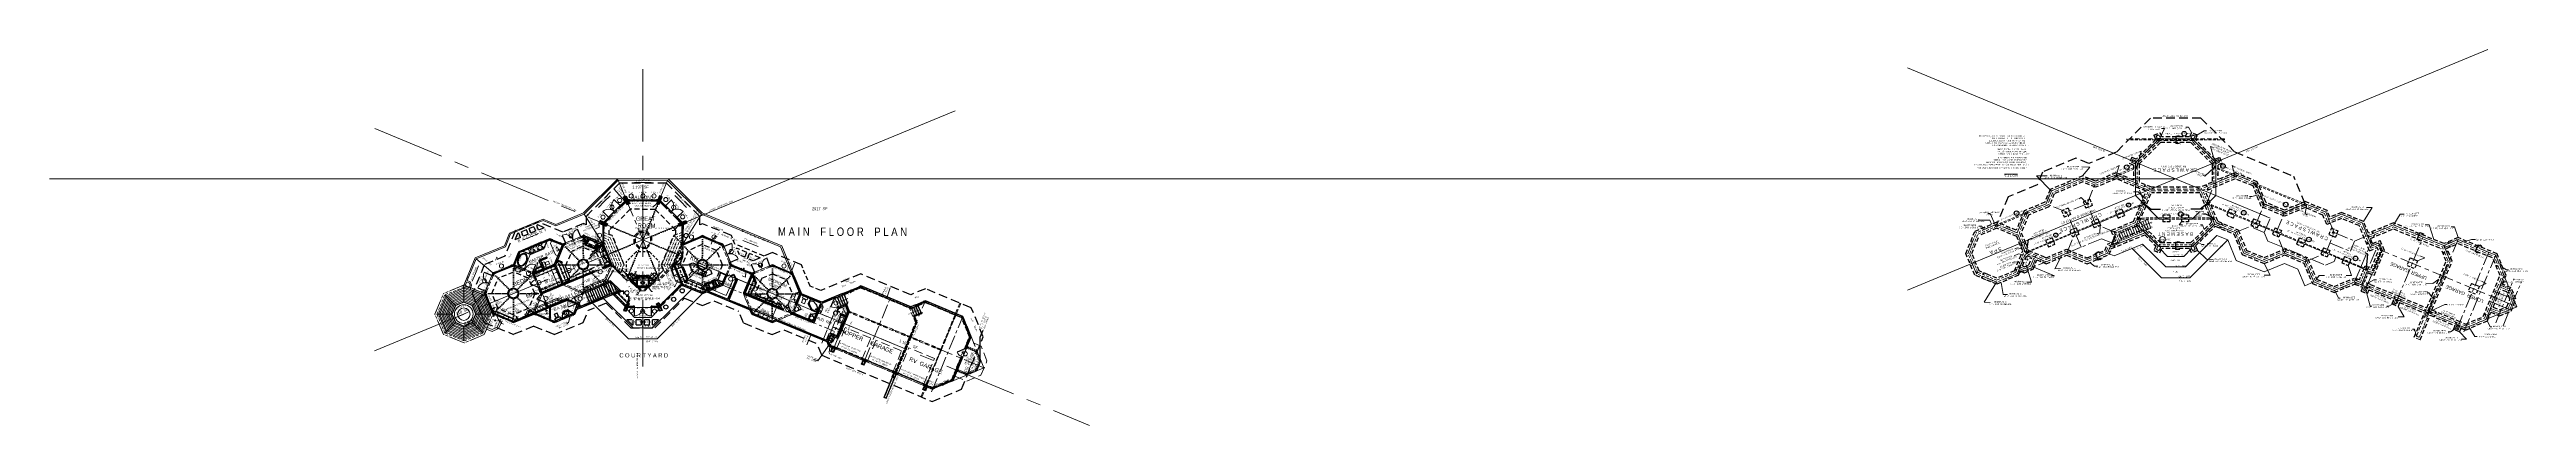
# Model space of a CAD drawing. Header units: inches. Extents: x 279 to 11006, y 233 to 7807.
# Drawn here: x 279 to 11006, y 1346 to 2973 of the extents above; entities that cross this region are included whole.
import ezdxf

# ---------------------------------------------------------------- set-up
doc = ezdxf.new("R2010")
doc.units = ezdxf.units.IN
doc.header["$MEASUREMENT"] = 0
for name, pattern in [('ACAD_ISO07W100', [3, 0, -3]), ('CENTER', [2, 1.25, -0.25, 0.25, -0.25]), ('HIDDEN', [0.375, 0.25, -0.125])]:
    doc.linetypes.add(name, pattern=pattern)
for name, color, linetype, lineweight in [('APPLIANCES', 7, 'Continuous', 9), ('BALCONY', 7, 'Continuous', 9), ('BEAMS TEXT', 3, 'Continuous', 20), ('BUILT-INS', 6, 'Continuous', 9), ('CONCRETE', 7, 'Continuous', 20), ('DOORS', 7, 'Continuous', 30), ('FL JOISTS', 3, 'Continuous', 20), ('FLOOR BEAMS', 3, 'HIDDEN', 20), ('FOOTING', 7, 'HIDDEN', 30), ('FOOTING TEXT', 7, 'Continuous', 9), ('FOUNDATION', 7, 'HIDDEN', 20), ('FOUNDATION TEXT', 7, 'Continuous', 9), ('GRID', 1, 'CENTER', 20), ('GRID LAYOUT', 1, 'Continuous', 9), ('INT WALLS', 7, 'Continuous', 40), ('LAYOUT', 6, 'Continuous', 9), ('LITE COVE', 7, 'HIDDEN', 30), ('MASONRY', 16, 'HIDDEN', 30), ('MILLWORK', 7, 'Continuous', 20), ('PLUMBING', 7, 'Continuous', 20), ('ROOF BEAMS', 3, 'HIDDEN', 30), ('ROOFLINE', 7, 'HIDDEN', 30), ('SKYLITES', 3, 'Continuous', 30), ('STEEL', 5, 'Continuous', 9), ('WALL FRAMING', 7, 'Continuous', 30), ('WINDOWS', 5, 'Continuous', 30)]:
    doc.layers.add(name, color=color, linetype=linetype, lineweight=lineweight)
for name, color, linetype in [('CABINETS', 30, 'HIDDEN'), ('CABTOPS', 30, 'Continuous'), ('CONC', 7, 'Continuous'), ('FL FRAMING STEEL', 7, 'Continuous'), ('LIBRARY', 7, 'Continuous'), ('LLFOUND', 7, 'Continuous'), ('LLMASONRY', 12, 'Continuous'), ('LLMECH_EQUIP', 7, 'Continuous'), ('LLPLUMBING', 102, 'Continuous'), ('LLTEXT', 7, 'Continuous'), ('MILLWORK TEXT', 7, 'Continuous'), ('STAIRS', 7, 'Continuous'), ('TEXT', 250, 'Continuous'), ('WALLS', 5, 'Continuous')]:
    doc.layers.add(name, color=color, linetype=linetype)
doc.styles.add('ARCHENT', font='technical.ttf', dxfattribs={"height": 6})
doc.styles.add('ARCHENTLTD', font='technical.ttf', dxfattribs={"height": 0.1875})
doc.styles.add('EXIST', font='romans.shx', dxfattribs={"width": 0.75, "oblique": 20, "height": 12})
doc.dimstyles.new('ARCHENT', dxfattribs={"dimtxt": 6, "dimasz": 6, "dimexe": 9, "dimexo": 3, "dimgap": 1, "dimtad": 0, "dimtoh": 1, "dimdec": 3, "dimzin": 0, "dimdsep": 46, "dimlunit": 4, "dimtxsty": 'ARCHENTLTD', "dimcen": 6, "dimaunit": 1, "dimadec": 0, "dimazin": 0, "dimtfac": 1, "dimtdec": 3, "dimtofl": 0, "dimtmove": 0, "dimatfit": 3, "dimfxl": 1, "dimfrac": 2, "dimtolj": 1, "dimtzin": 0, "dimarcsym": 0})
doc.dimstyles.new('ARCHENTLTD', dxfattribs={"dimscale": 0.05, "dimtxt": 0.1875, "dimasz": 3, "dimexe": 9, "dimexo": 1, "dimgap": 2.5, "dimtad": 0, "dimdec": 1, "dimzin": 1, "dimdsep": 46, "dimlunit": 4, "dimtxsty": 'ARCHENTLTD', "dimblk": 'ARCHTICK', "dimcen": 6, "dimclrd": 256, "dimclre": 256, "dimclrt": 256, "dimaunit": 1, "dimadec": 0, "dimazin": 0, "dimtfac": 1, "dimtdec": 1, "dimtofl": 0, "dimtmove": 1, "dimatfit": 3, "dimldrblk": 'ARCHTICK', "dimfxl": 1, "dimfrac": 2, "dimtolj": 1, "dimtzin": 0, "dimlwd": 9, "dimlwe": 9, "dimarcsym": 0})
pattern_1 = [(292.444006, (16220.7924, 5792.8756), (1.73297453, 0.71583818), [])]
pattern_2 = [(247.45546, (-10516.9952, 5816.3332), (-1.73171582, 0.71887782), [])]
pattern_3 = [(22.465762, (-800.0791, 15519.8984), (-0.71649616, 1.7327026), [])]
pattern_4 = [(157.5, (6505.4634, 15517.7038), (0.71753144, 1.73227412), [])]
pattern_5 = [(67.5, (16217.1669, -1626.6912), (1.73227412, -0.71753144), [])]
pattern_6 = [(292.444006, (16220.7323, 5785.5631), (1.73297453, 0.71583818), [])]

# ---------------------------------------------------------------- blocks, each defined once
blk = doc.blocks.new('_ArchTick')
at = {"color": 0, "linetype": 'ByBlock', "const_width": 0.15}
blk.add_lwpolyline([(-0.5, -0.5), (0.5, 0.5)], dxfattribs=at)

msp = doc.modelspace()

# ---------------------------------------------------------------- hatches: boundary and pattern name
at = {"layer": 'MASONRY', "lineweight": 9, "ltscale": 75}
h = msp.add_hatch(dxfattribs=at)
h.set_pattern_fill('ANSI31', color=256, scale=15, angle=67.5, style=0)
h.set_pattern_definition(pattern_2)
h.paths.add_polyline_path([(2774, 2320), (2772, 2319), (2765, 2335), (2776, 2340), (2783, 2323), (2781, 2323), (2775, 2337), (2768, 2334)])
h = msp.add_hatch(dxfattribs=at)
h.set_pattern_fill('ANSI31', color=256, scale=15, angle=67.5, style=0)
h.set_pattern_definition(pattern_2)
h.paths.add_polyline_path([(2780, 2305), (2784, 2306), (2785, 2304), (2779, 2302), (2775, 2313), (2776, 2315)])
h.paths.add_polyline_path([(2790, 2307), (2785, 2304), (2784, 2306), (2787, 2308), (2783, 2318), (2786, 2318)])
h = msp.add_hatch(dxfattribs=at)
h.set_pattern_fill('ANSI31', color=256, scale=15, angle=67.5, style=0)
h.set_pattern_definition(pattern_1)
h.paths.add_polyline_path([(2923, 2313), (2921, 2315), (2917, 2305), (2914, 2306), (2913, 2304), (2918, 2302)])
h.paths.add_polyline_path([(2914, 2317), (2912, 2317), (2907, 2306), (2913, 2304), (2914, 2306), (2910, 2308)])
h = msp.add_hatch(dxfattribs=at)
h.set_pattern_fill('ANSI31', color=256, scale=15, angle=67.5, style=0)
h.set_pattern_definition(pattern_1)
h.paths.add_polyline_path([(2924, 2320), (2925, 2318), (2932, 2335), (2921, 2340), (2914, 2323), (2917, 2323), (2923, 2337), (2929, 2334)])
h = msp.add_hatch(dxfattribs=at)
h.set_pattern_fill('ANSI31', color=256, scale=15, angle=67.5, style=0)
h.set_pattern_definition(pattern_3)
h.paths.add_polyline_path([(2678, 2224), (2679, 2226), (2663, 2233), (2658, 2222), (2675, 2215), (2675, 2217), (2661, 2223), (2664, 2230)])
h = msp.add_hatch(dxfattribs=at)
h.set_pattern_fill('ANSI31', color=256, scale=15, angle=67.5, style=0)
h.set_pattern_definition(pattern_3)
h.paths.add_polyline_path([(2693, 2218), (2692, 2214), (2694, 2213), (2696, 2219), (2685, 2224), (2683, 2222)])
h.paths.add_polyline_path([(2691, 2208), (2694, 2213), (2692, 2214), (2690, 2211), (2680, 2215), (2680, 2212)])
h = msp.add_hatch(dxfattribs=at)
h.set_pattern_fill('ANSI31', color=256, scale=15, angle=67.5, style=0)
h.set_pattern_definition(pattern_4)
h.paths.add_polyline_path([(3004, 2218), (3006, 2214), (3004, 2213), (3001, 2219), (3012, 2223), (3014, 2222)])
h.paths.add_polyline_path([(3006, 2208), (3004, 2213), (3006, 2214), (3007, 2211), (3017, 2215), (3017, 2212)])
h = msp.add_hatch(dxfattribs=at)
h.set_pattern_fill('ANSI31', color=256, scale=15, angle=67.5, style=0)
h.set_pattern_definition(pattern_4)
h.paths.add_polyline_path([(3020, 2224), (3018, 2226), (3035, 2233), (3039, 2222), (3023, 2215), (3023, 2217), (3036, 2223), (3033, 2230)])
h = msp.add_hatch(dxfattribs=at)
h.set_pattern_fill('ANSI31', color=256, scale=15, angle=67.5, style=0)
h.set_pattern_definition(pattern_6)
h.paths.add_polyline_path([(2821, 1944), (2848, 1944), (2848, 1947), (2822, 1947), (2801, 1968), (2797, 1968)])
h.paths.add_polyline_path([(2794, 1971), (2797, 1968), (2801, 1968), (2799, 1971), (2801, 1974), (2797, 1974)])
h.paths.add_polyline_path([(2797, 1974), (2801, 1974), (2807, 1980), (2824, 1980), (2824, 1983), (2806, 1983)])
h = msp.add_hatch(dxfattribs=at)
h.set_pattern_fill('ANSI31', color=256, scale=15, angle=67.5, style=0)
h.set_pattern_definition(pattern_6)
h.paths.add_polyline_path([(2848, 1944), (2876, 1944), (2900, 1968), (2896, 1968), (2875, 1947), (2848, 1947)])
h.paths.add_polyline_path([(2899, 1971), (2896, 1968), (2900, 1968), (2903, 1971), (2900, 1974), (2896, 1974)])
h.paths.add_polyline_path([(2896, 1974), (2900, 1974), (2891, 1983), (2872, 1983), (2872, 1980), (2890, 1980)])
h = msp.add_hatch(dxfattribs=at)
h.set_pattern_fill('ANSI31', color=256, scale=15, angle=67.5, style=0)
h.set_pattern_definition([(112.488545, (-10520.8182, -1623.9405), (-1.73241754, -0.7171851), [])])
h.paths.add_polyline_path([(2774, 1859), (2772, 1861), (2765, 1844), (2776, 1840), (2783, 1856), (2780, 1856), (2775, 1843), (2768, 1845)])
h = msp.add_hatch(dxfattribs=at)
h.set_pattern_fill('ANSI31', color=256, scale=15, angle=67.5, style=0)
h.set_pattern_definition(pattern_5)
h.paths.add_polyline_path([(2917, 1874), (2914, 1873), (2913, 1875), (2918, 1877), (2923, 1866), (2921, 1865)])
h.paths.add_polyline_path([(2907, 1873), (2913, 1875), (2914, 1873), (2910, 1872), (2914, 1862), (2912, 1862)])
h = msp.add_hatch(dxfattribs=at)
h.set_pattern_fill('ANSI31', color=256, scale=15, angle=67.5, style=0)
h.set_pattern_definition(pattern_5)
h.paths.add_polyline_path([(2923, 1859), (2925, 1861), (2932, 1844), (2921, 1840), (2914, 1856), (2917, 1856), (2922, 1842), (2929, 1845)])
h = msp.add_hatch(dxfattribs=at)
h.set_pattern_fill('ANSI31', color=256, scale=15, angle=22.5, style=0)
h.set_pattern_definition([(22.5, (10613.4843, -10186.3128), (0.71753144, -1.73227412), [])])
h.paths.add_polyline_path([(3678, 1679), (3681, 1679), (3674, 1662), (3663, 1666), (3670, 1683), (3671, 1681), (3666, 1668), (3673, 1665)])
h = msp.add_hatch(dxfattribs=at)
h.set_pattern_fill('ANSI31', color=256, scale=15, angle=22.5, style=0)
h.set_pattern_definition([(22.5, (10746.095, -10241.4817), (0.71753144, -1.73227412), [])])
h.paths.add_polyline_path([(3811, 1623), (3813, 1623), (3806, 1607), (3795, 1611), (3802, 1628), (3804, 1626), (3798, 1613), (3805, 1610)])
at = {"layer": 'MASONRY', "linetype": 'Continuous', "lineweight": 9, "ltscale": 150}
h = msp.add_hatch(dxfattribs=at)
h.set_pattern_fill('ANSI31', color=256, scale=15, angle=67.5, style=0)
h.set_pattern_definition(pattern_1)
h.paths.add_polyline_path([(3902, 1465), (3895, 1468), (3919, 1526), (3917, 1527), (3892, 1467), (3903, 1463), (3928, 1523), (3926, 1523)])
h = msp.add_hatch(dxfattribs=at)
h.set_pattern_fill('ANSI31', color=256, scale=15, angle=67.5, style=0)
h.set_pattern_definition(pattern_1)
h.paths.add_polyline_path([(3926, 1523), (3928, 1523), (3939, 1551), (3937, 1552)])
h.paths.add_polyline_path([(3917, 1527), (3919, 1526), (3930, 1555), (3928, 1556)])
at = {"layer": 'MASONRY', "lineweight": 9, "ltscale": 75}
h = msp.add_hatch(dxfattribs=at)
h.set_pattern_fill('ANSI31', color=256, scale=15, angle=22.5, style=0)
h.set_pattern_definition([(22.5, (10879.0685, -10296.7516), (0.71753144, -1.73227412), [])])
h.paths.add_polyline_path([(3944, 1568), (3946, 1568), (3939, 1551), (3928, 1556), (3935, 1573), (3937, 1571), (3931, 1557), (3938, 1554)])
h = msp.add_hatch(dxfattribs=at)
h.set_pattern_fill('ANSI31', color=256, scale=15, angle=22.5, style=0)
h.set_pattern_definition([(22.5, (11012.0421, -10352.0215), (0.71753144, -1.73227412), [])])
h.paths.add_polyline_path([(4077, 1513), (4079, 1513), (4072, 1496), (4061, 1501), (4068, 1517), (4070, 1516), (4064, 1502), (4071, 1499)])
at = {"layer": 'WALL FRAMING', "lineweight": 9, "ltscale": 150}
for points in [[(2775, 2318, -1), (2775, 2318, -1)], [(2922, 2317, 1), (2922, 2316, 1)], [(2443, 2150, 1), (2443, 2150, 1)], [(2587, 2163, 1), (2588, 2163, 1)], [(2680, 2223, 1), (2680, 2223, 1)], [(3020, 2216, 1), (3021, 2216, 1)], [(3110, 2164, 1), (3110, 2164, 1)], [(2292, 2038, -1), (2291, 2038, -1)], [(2316, 2097, -1), (2316, 2097, -1)], [(2507, 2130, 1), (2508, 2130, 1)], [(2679, 2125, -1), (2678, 2126, -1)], [(3020, 2131, -1), (3020, 2131, -1)], [(3190, 2130, 1), (3191, 2130, 1)], [(3233, 2038, 1), (3234, 2038, 1)], [(3413, 2038, 1), (3413, 2038, 1)], [(2199, 2000, 1), (2200, 2000, 1)], [(2674, 1954, 1), (2674, 1954, 1)], [(3023, 1954, 1), (3023, 1954, 1)], [(3326, 2005, 1), (3326, 2005, 1)], [(3493, 2005, 1), (3493, 2005, 1)], [(3796, 1946, 1), (3796, 1946, 1)], [(2166, 1921, 1), (2167, 1921, 1)], [(2199, 1834, 1), (2200, 1834, 1)], [(2380, 1830, 1), (2380, 1830, 1)], [(2380, 1830, 1), (2380, 1830, 1)], [(2553, 1834, 1), (2554, 1834, 1)], [(2592, 1921, -1), (2591, 1920, -1)], [(2716, 1915, 1), (2717, 1915, 1)], [(2781, 1858, 1), (2782, 1858, 1)], [(2915, 1859, 1), (2916, 1859, 1)], [(3103, 1921, 1), (3104, 1921, 1)], [(3325, 1828, 1), (3326, 1828, 1)], [(3678, 1899, 1), (3677, 1899, 1)], [(4006, 1858, 1), (4006, 1858, 1)], [(4075, 1882, 1), (4075, 1882, 1)], [(4200, 1829, 1), (4201, 1829, 1)], [(2291, 1796, 1), (2292, 1796, 1)], [(2469, 1796, 1), (2469, 1796, 1)], [(3406, 1796, 1), (3406, 1796, 1)], [(4229, 1818, 1), (4229, 1818, 1)], [(4267, 1726, 1), (4267, 1726, 1)], [(3669, 1686, 1), (3670, 1686, 1)], [(3682, 1681, 1), (3683, 1681, 1)], [(3802, 1631, 1), (3802, 1631, 1)], [(3815, 1625, 1), (3816, 1625, 1)], [(4228, 1633, 1), (4228, 1632, 1)], [(3935, 1576, 1), (3935, 1576, 1)], [(3948, 1570, 1), (3949, 1570, 1)], [(4068, 1520, 1), (4068, 1520, 1)], [(4072, 1519, 1), (4072, 1519, 1)], [(4081, 1515, 1), (4082, 1515, 1)], [(4100, 1507, 1), (4100, 1507, 1)], [(4191, 1545, 1), (4192, 1545, 1)]]:
    msp.add_hatch(color=256, dxfattribs=at).paths.add_polyline_path(points)

# ---------------------------------------------------------------- linework, layer by layer
at = {"layer": 'APPLIANCES', "linetype": 'Continuous', "lineweight": -3, "ltscale": 1.5}
for p, q in [((3020, 2033), (2995, 2023)), ((3036, 1995), (3020, 2033)), ((3031, 2013), (3026, 2011)), ((3028, 2014), (3030, 2015)), ((3030, 2015), (3032, 2011)), ((3030, 2010), (3032, 2011)), ((3149, 1963), (3133, 1957)), ((3133, 1957), (3140, 1940)), ((3140, 1940), (3156, 1946)), ((3149, 1963), (3156, 1946))]:
    msp.add_line(p, q, dxfattribs=at)
at = {"layer": 'APPLIANCES', "color": 7, "linetype": 'Continuous', "lineweight": -3, "ltscale": 50}
msp.add_line((3118, 1953), (3120, 1959), dxfattribs=at)
at = {"layer": 'APPLIANCES', "ltscale": 50}
for p, q in [((3661, 1747), (3671, 1771)), ((3672, 1773), (3682, 1798)), ((3688, 1735), (3699, 1760)), ((3699, 1762), (3710, 1787))]:
    msp.add_line(p, q, dxfattribs=at)
at = {"layer": 'APPLIANCES', "linetype": 'Continuous', "lineweight": -3, "ltscale": 1.5}
for centre in [(3127, 1949), (3131, 1940), (3158, 1962), (3162, 1952)]:
    msp.add_circle(centre, 4.02, dxfattribs=at)
at = {"layer": 'APPLIANCES', "color": 7, "linetype": 'Continuous', "lineweight": 20, "ltscale": 90}
for radius in [40.5, 27]:
    msp.add_circle((2073, 1828), radius, dxfattribs=at)
at = {"layer": 'BALCONY', "color": 3, "linetype": 'HIDDEN', "lineweight": 25, "ltscale": 150}
for p, q in [((9378, 2677), (9230, 2529)), ((9596, 2677), (9378, 2677)), ((9596, 2677), (9743, 2530)), ((9230, 2529), (9111, 2480)), ((9743, 2530), (9999, 2424)), ((10048, 2306), (9999, 2424))]:
    msp.add_line(p, q, dxfattribs=at)
at = {"layer": 'BALCONY', "linetype": 'HIDDEN', "lineweight": 25, "ltscale": 150}
for p, q in [((9055, 2503), (8910, 2442)), ((9111, 2480), (9055, 2503)), ((8887, 2387), (8761, 2335)), ((8887, 2387), (8761, 2335)), ((8910, 2442), (8887, 2387)), ((8761, 2335), (8712, 2217)), ((8761, 2335), (8712, 2217))]:
    msp.add_line(p, q, dxfattribs=at)
at = {"layer": 'BALCONY', "color": 3, "linetype": 'ByBlock', "lineweight": 20, "ltscale": 50}
for p, q in [((2740, 2413), (2592, 2266)), ((2958, 2413), (2740, 2413)), ((2958, 2413), (3105, 2266)), ((2592, 2266), (2472, 2216)), ((3105, 2266), (3450, 2123)), ((3499, 2004), (3450, 2123))]:
    msp.add_line(p, q, dxfattribs=at)
at = {"layer": 'BALCONY', "lineweight": 20, "ltscale": 50}
for p, q in [((2742, 2408), (2595, 2261)), ((2956, 2407), (2742, 2408)), ((2956, 2407), (3102, 2261)), ((2595, 2261), (2472, 2210)), ((3102, 2261), (3445, 2119)), ((2472, 2216), (2417, 2239)), ((2472, 2210), (2417, 2233)), ((3494, 2002), (3445, 2119)), ((2108, 1931), (2071, 1946)), ((2097, 1942), (2078, 1949)), ((2097, 1964), (2086, 1968)), ((2101, 1968), (2088, 1973)), ((2101, 1968), (2107, 1953))]:
    msp.add_line(p, q, dxfattribs=at)
at = {"layer": 'BALCONY', "lineweight": 20, "ltscale": 75}
for p, q in [((2271, 2179), (2249, 2124)), ((2276, 2175), (2253, 2119)), ((2417, 2239), (2271, 2179)), ((2417, 2233), (2276, 2175)), ((2122, 2071), (2071, 1946)), ((2127, 2067), (2088, 1973)), ((2249, 2124), (2122, 2071)), ((2253, 2119), (2127, 2067)), ((2086, 1968), (2078, 1949)), ((2101, 1953), (2097, 1942)), ((2107, 1953), (2100, 1934))]:
    msp.add_line(p, q, dxfattribs=at)
at = {"layer": 'BALCONY', "color": 7, "linetype": 'Continuous', "lineweight": 9}
for p, q in [((1995, 1906), (2073, 1940)), ((2000, 1902), (2073, 1933)), ((2152, 1906), (2073, 1940)), ((2148, 1902), (2073, 1933)), ((1963, 1828), (1995, 1906)), ((1963, 1828), (1996, 1750)), ((1969, 1828), (2000, 1902)), ((1969, 1828), (2000, 1754)), ((1976, 1828), (2005, 1897)), ((1976, 1828), (2005, 1759)), ((1982, 1828), (2009, 1893)), ((1982, 1828), (2009, 1764)), ((1989, 1828), (2014, 1888)), ((1989, 1828), (2014, 1768)), ((1996, 1828), (2018, 1883)), ((1996, 1828), (2018, 1773)), ((2002, 1828), (2023, 1879)), ((2002, 1828), (2023, 1778)), ((2005, 1897), (2073, 1927)), ((2008, 1828), (2027, 1874)), ((2008, 1828), (2027, 1782)), ((2009, 1893), (2073, 1920)), ((2014, 1888), (2073, 1913)), ((2015, 1828), (2032, 1870)), ((2015, 1828), (2032, 1787)), ((2018, 1883), (2073, 1907)), ((2023, 1879), (2073, 1900)), ((2027, 1874), (2073, 1894)), ((2032, 1870), (2073, 1887)), ((2143, 1897), (2073, 1927)), ((2138, 1893), (2073, 1920)), ((2134, 1888), (2073, 1913)), ((2129, 1883), (2073, 1907)), ((2125, 1879), (2073, 1900)), ((2120, 1874), (2073, 1894)), ((2115, 1870), (2073, 1887)), ((2115, 1870), (2132, 1828)), ((2132, 1828), (2115, 1787)), ((2120, 1874), (2139, 1828)), ((2139, 1828), (2120, 1783)), ((2145, 1828), (2124, 1778)), ((2125, 1879), (2145, 1828)), ((2129, 1883), (2152, 1828)), ((2152, 1828), (2129, 1773)), ((2134, 1888), (2158, 1828)), ((2158, 1828), (2134, 1769)), ((2138, 1893), (2165, 1828)), ((2165, 1828), (2138, 1764)), ((2143, 1897), (2171, 1828)), ((2172, 1828), (2143, 1760)), ((2148, 1902), (2178, 1828)), ((2178, 1828), (2148, 1755)), ((2152, 1906), (2184, 1828)), ((2185, 1828), (2153, 1751)), ((2157, 1911), (2190, 1829)), ((2164, 1908), (2193, 1836)), ((1995, 1750), (2073, 1718)), ((2000, 1755), (2073, 1724)), ((2005, 1759), (2073, 1731)), ((2009, 1764), (2073, 1737)), ((2014, 1768), (2073, 1744)), ((2018, 1773), (2073, 1750)), ((2023, 1778), (2073, 1757)), ((2027, 1782), (2073, 1763)), ((2032, 1787), (2073, 1770)), ((2073, 1770), (2115, 1787)), ((2073, 1763), (2119, 1782)), ((2073, 1757), (2124, 1778)), ((2073, 1750), (2129, 1773)), ((2073, 1744), (2134, 1769)), ((2073, 1737), (2138, 1764)), ((2073, 1731), (2143, 1759)), ((2073, 1724), (2148, 1755)), ((2073, 1718), (2153, 1750))]:
    msp.add_line(p, q, dxfattribs=at)
at = {"layer": 'BALCONY', "color": 7, "linetype": 'Continuous', "lineweight": 9, "ltscale": 75}
for p, q in [((2073, 1880), (2073, 1945)), ((2021, 1828), (1957, 1828)), ((2037, 1865), (1991, 1911)), ((2111, 1865), (2157, 1911)), ((2125, 1828), (2190, 1828)), ((2037, 1791), (1991, 1746)), ((2073, 1776), (2073, 1712)), ((2110, 1791), (2156, 1747))]:
    msp.add_line(p, q, dxfattribs=at)
at = {"layer": 'BALCONY', "linetype": 'Continuous', "lineweight": 20}
msp.add_line((2101, 1953), (2097, 1964), dxfattribs=at)
at = {"layer": 'BALCONY', "color": 7, "linetype": 'Continuous', "lineweight": 30}
for p, q in [((2037, 1865), (2021, 1828)), ((2021, 1828), (2037, 1791)), ((2073, 1880), (2037, 1865)), ((2110, 1865), (2073, 1880)), ((2110, 1865), (2125, 1828)), ((2110, 1791), (2125, 1828)), ((2037, 1791), (2073, 1776)), ((2073, 1776), (2110, 1791))]:
    msp.add_line(p, q, dxfattribs=at)
at = {"layer": 'BALCONY', "linetype": 'Continuous', "lineweight": 25, "ltscale": 75}
msp.add_line((2167, 1907), (2108, 1931), dxfattribs=at)
at = {"layer": 'BEAMS TEXT', "linetype": 'Continuous', "lineweight": 30, "ltscale": 75}
for centre, radius in [((9524, 2609), 10), ((9275, 2464), 10), ((9692, 2469), 10), ((8798, 2265), 10), ((9283, 2300), 9), ((9509, 2261), 10), ((9782, 2267), 10), ((9964, 2302), 10), ((8968, 2170), 9), ((10064, 2151), 10), ((10266, 2069), 10)]:
    msp.add_circle(centre, radius, dxfattribs=at)
at = {"layer": 'BUILT-INS', "linetype": 'HIDDEN', "lineweight": 9, "ltscale": 25}
for p, q in [((2211, 2061), (2217, 2074)), ((2211, 2061), (2217, 2074)), ((2296, 2017), (2302, 2031)), ((2313, 2010), (2318, 2024)), ((2840, 1928), (2840, 1944)), ((2857, 1929), (2857, 1944)), ((2209, 1830), (2213, 1841)), ((2219, 1826), (2222, 1833)), ((2220, 1826), (2223, 1833)), ((2223, 1833), (2222, 1833)), ((3347, 1823), (3350, 1830)), ((3348, 1822), (3351, 1829)), ((3351, 1829), (3350, 1830)), ((3352, 1893), (3355, 1900)), ((3424, 1863), (3426, 1869)), ((3503, 1893), (3517, 1887)), ((3514, 1920), (3528, 1914)), ((2245, 1815), (2249, 1823)), ((2264, 1807), (2267, 1814)), ((2265, 1807), (2268, 1814)), ((2268, 1814), (2267, 1814)), ((2282, 1800), (2286, 1810)), ((3386, 1807), (3389, 1814)), ((3387, 1806), (3390, 1813)), ((3390, 1813), (3389, 1814)), ((3699, 1811), (3721, 1817)), ((3710, 1791), (3699, 1811))]:
    msp.add_line(p, q, dxfattribs=at)
at = {"layer": 'BUILT-INS', "color": 6, "linetype": 'Continuous', "lineweight": 9, "ltscale": 75}
for p, q in [((2665, 2120), (2659, 2104)), ((2676, 2124), (2670, 2108)), ((2694, 2051), (2683, 2046))]:
    msp.add_line(p, q, dxfattribs=at)
at = {"layer": 'BUILT-INS', "color": 6, "linetype": 'Continuous', "lineweight": 9, "ltscale": 5}
for p, q in [((2687, 2035), (2659, 2104)), ((2694, 2051), (2670, 2108)), ((2685, 2084), (2685, 2083)), ((2698, 2053), (2698, 2052)), ((2482, 1950), (2448, 2031)), ((2623, 1944), (2622, 1944)), ((2645, 1953), (2644, 1953)), ((2667, 1962), (2666, 1962)), ((2980, 2020), (2981, 2019)), ((2990, 1998), (2990, 1997)), ((2371, 1840), (2370, 1839)), ((2393, 1849), (2392, 1849)), ((2415, 1858), (2414, 1858)), ((2447, 1871), (2446, 1871)), ((2469, 1881), (2469, 1880))]:
    msp.add_line(p, q, dxfattribs=at)
at = {"layer": 'BUILT-INS', "color": 6, "linetype": 'HIDDEN', "lineweight": 9, "ltscale": 75}
for p, q in [((2685, 2103), (2663, 2093)), ((2692, 2086), (2670, 2077)), ((2703, 2058), (2681, 2049)), ((2708, 2047), (2686, 2038))]:
    msp.add_line(p, q, dxfattribs=at)
at = {"layer": 'BUILT-INS', "color": 6, "linetype": 'HIDDEN', "lineweight": 9, "ltscale": 20}
for p, q in [((2692, 2086), (2685, 2084)), ((2692, 2086), (2685, 2083)), ((2704, 2056), (2698, 2053)), ((2705, 2055), (2698, 2052)), ((2608, 1950), (2598, 1926)), ((2625, 1937), (2622, 1944)), ((2626, 1938), (2623, 1944)), ((2647, 1946), (2644, 1953)), ((2648, 1947), (2645, 1953)), ((2669, 1955), (2666, 1962)), ((2670, 1956), (2667, 1962)), ((2674, 1977), (2697, 1967)), ((2989, 2024), (2980, 2020)), ((2989, 2023), (2981, 2019)), ((2998, 2002), (2990, 1998)), ((2998, 2001), (2990, 1997)), ((2373, 1833), (2370, 1839)), ((2374, 1833), (2371, 1840)), ((2395, 1842), (2392, 1849)), ((2396, 1842), (2393, 1849)), ((2417, 1851), (2414, 1858)), ((2418, 1852), (2415, 1858)), ((2449, 1864), (2446, 1871)), ((2450, 1865), (2447, 1871)), ((2472, 1874), (2469, 1881)), ((2471, 1874), (2469, 1880)), ((2476, 1895), (2499, 1885))]:
    msp.add_line(p, q, dxfattribs=at)
at = {"layer": 'BUILT-INS', "linetype": 'Continuous', "lineweight": 9}
for p, q in [((2971, 2019), (2981, 2043)), ((2992, 1969), (3015, 1960))]:
    msp.add_line(p, q, dxfattribs=at)
at = {"layer": 'BUILT-INS', "linetype": 'Continuous', "lineweight": 20, "ltscale": 0.75}
for p, q in [((2296, 2017), (2288, 2036)), ((2296, 2017), (2313, 2010)), ((2313, 2010), (2332, 2018)), ((3514, 1920), (3503, 1893)), ((3503, 1893), (3511, 1873)), ((3514, 1920), (3525, 1925))]:
    msp.add_line(p, q, dxfattribs=at)
at = {"layer": 'BUILT-INS', "linetype": 'HIDDEN', "lineweight": 20, "ltscale": 40}
for p, q in [((2298, 2021), (2292, 2035)), ((2314, 2014), (2328, 2020)), ((3505, 1892), (3512, 1875)), ((3517, 1919), (3526, 1923))]:
    msp.add_line(p, q, dxfattribs=at)
at = {"layer": 'BUILT-INS', "color": 6, "linetype": 'HIDDEN', "lineweight": 9, "ltscale": 40}
for p, q in [((2468, 2035), (2450, 2028)), ((2478, 2010), (2460, 2003)), ((2489, 1986), (2470, 1978)), ((2499, 1961), (2481, 1953))]:
    msp.add_line(p, q, dxfattribs=at)
at = {"layer": 'BUILT-INS', "linetype": 'Continuous', "lineweight": 9, "ltscale": 75}
msp.add_line((2622, 2021), (2503, 1972), dxfattribs=at)
at = {"layer": 'BUILT-INS', "linetype": 'Continuous', "lineweight": 9, "ltscale": 5}
for p, q in [((2559, 1990), (2558, 1989)), ((2603, 2008), (2602, 2008)), ((2638, 2015), (2622, 2021)), ((2298, 1802), (2199, 1844)), ((2337, 1818), (2348, 1842)), ((3438, 1866), (3344, 1906))]:
    msp.add_line(p, q, dxfattribs=at)
at = {"layer": 'BUILT-INS', "linetype": 'HIDDEN', "lineweight": 9, "ltscale": 20}
for p, q in [((2561, 1983), (2558, 1989)), ((2562, 1983), (2559, 1990)), ((2604, 2001), (2602, 2008)), ((2977, 2023), (2983, 2038)), ((2979, 2019), (2977, 2023)), ((2997, 1975), (2999, 1971)), ((2999, 1971), (3013, 1965))]:
    msp.add_line(p, q, dxfattribs=at)
at = {"layer": 'BUILT-INS'}
for p, q in [((2600, 1946), (2591, 1923)), ((2610, 1944), (2604, 1928)), ((2677, 1971), (2692, 1965)), ((2682, 1980), (2705, 1970)), ((2479, 1890), (2494, 1883)), ((2484, 1898), (2507, 1888))]:
    msp.add_line(p, q, dxfattribs=at)
at = {"layer": 'BUILT-INS', "ltscale": 0.75}
for p, q in [((2600, 1946), (2682, 1980)), ((2348, 1842), (2484, 1898)), ((2358, 1840), (2479, 1890))]:
    msp.add_line(p, q, dxfattribs=at)
at = {"layer": 'BUILT-INS', "linetype": 'HIDDEN', "lineweight": 20, "ltscale": 20}
msp.add_line((2605, 2001), (2603, 2008), dxfattribs=at)
at = {"layer": 'BUILT-INS', "linetype": 'HIDDEN', "lineweight": 9, "ltscale": 50}
for p, q in [((2608, 1950), (2615, 1933)), ((2627, 1958), (2634, 1941)), ((2630, 1959), (2637, 1942)), ((2652, 1968), (2659, 1951)), ((2674, 1977), (2681, 1960)), ((2972, 2017), (2989, 2023)), ((2982, 1994), (2998, 2001)), ((2991, 1972), (3007, 1979)), ((2206, 1853), (2196, 1849)), ((2356, 1845), (2363, 1828)), ((2378, 1854), (2385, 1838)), ((2400, 1863), (2407, 1847)), ((2422, 1873), (2429, 1856)), ((2432, 1877), (2439, 1860)), ((2454, 1886), (2461, 1869)), ((2476, 1895), (2483, 1879)), ((3346, 1911), (3327, 1904)), ((3441, 1872), (3449, 1853)), ((2301, 1814), (2305, 1804))]:
    msp.add_line(p, q, dxfattribs=at)
at = {"layer": 'BUILT-INS', "ltscale": 0.25}
msp.add_line((2677, 1971), (2610, 1944), dxfattribs=at)
at = {"layer": 'BUILT-INS', "linetype": 'Continuous', "lineweight": 9, "ltscale": 0.75}
for p, q in [((2840, 1928), (2824, 1944)), ((2857, 1929), (2872, 1944)), ((2207, 1857), (2195, 1852)), ((2218, 1853), (2207, 1857)), ((2214, 1841), (2286, 1810)), ((2839, 1929), (2857, 1929)), ((3348, 1915), (3323, 1905)), ((3344, 1906), (3333, 1901)), ((3359, 1911), (3348, 1915)), ((3356, 1904), (3428, 1874)), ((3431, 1881), (3442, 1876)), ((3438, 1866), (3443, 1856)), ((3442, 1876), (3453, 1851)), ((2291, 1822), (2302, 1818)), ((2302, 1818), (2308, 1806))]:
    msp.add_line(p, q, dxfattribs=at)
at = {"layer": 'BUILT-INS', "linetype": 'HIDDEN', "lineweight": 9, "ltscale": 40}
for p, q in [((2840, 1933), (2829, 1944)), ((2857, 1933), (2868, 1944)), ((2200, 1841), (2207, 1857)), ((2345, 1821), (2356, 1845)), ((3328, 1831), (3336, 1849)), ((3341, 1899), (3348, 1915)), ((3348, 1823), (3355, 1841)), ((3367, 1815), (3375, 1833)), ((3387, 1807), (3394, 1825)), ((3435, 1860), (3442, 1876)), ((2296, 1801), (2302, 1818)), ((3406, 1798), (3414, 1817))]:
    msp.add_line(p, q, dxfattribs=at)
at = {"layer": 'BUILT-INS', "linetype": 'Continuous', "lineweight": 9, "ltscale": 50}
msp.add_line((2992, 1969), (2971, 2019), dxfattribs=at)
at = {"layer": 'BUILT-INS', "linetype": 'Continuous', "lineweight": 9, "ltscale": 20}
msp.add_line((2975, 2018), (2977, 2023), dxfattribs=at)
at = {"layer": 'BUILT-INS', "ltscale": 5}
msp.add_line((2984, 1995), (2975, 2018), dxfattribs=at)
at = {"layer": 'BUILT-INS', "ltscale": 25}
msp.add_line((3004, 1987), (2984, 1995), dxfattribs=at)
at = {"layer": 'BUILT-INS', "ltscale": 50}
for p, q in [((3031, 1967), (3029, 1972)), ((3037, 1964), (3031, 1967))]:
    msp.add_line(p, q, dxfattribs=at)
at = {"layer": 'BUILT-INS', "linetype": 'HIDDEN', "ltscale": 25}
for p, q in [((3111, 1934), (3120, 1938)), ((3124, 1930), (3120, 1938)), ((3180, 1962), (3172, 1958)), ((3180, 1962), (3172, 1958)), ((3180, 1962), (3172, 1958)), ((3175, 1951), (3172, 1958))]:
    msp.add_line(p, q, dxfattribs=at)
at = {"layer": 'BUILT-INS', "linetype": 'HIDDEN', "lineweight": 20, "ltscale": 50}
for p, q in [((2211, 1836), (2200, 1841)), ((3352, 1894), (3341, 1899)), ((3424, 1864), (3435, 1860)), ((2285, 1806), (2296, 1801))]:
    msp.add_line(p, q, dxfattribs=at)
at = {"layer": 'BUILT-INS', "linetype": 'Continuous', "lineweight": 9, "ltscale": 25}
for p, q in [((2213, 1841), (2218, 1853)), ((3355, 1900), (3359, 1911)), ((3426, 1869), (3431, 1881)), ((3727, 1815), (3705, 1824)), ((2286, 1810), (2291, 1822)), ((3717, 1788), (3694, 1798))]:
    msp.add_line(p, q, dxfattribs=at)
at = {"layer": 'BUILT-INS', "lineweight": 9, "ltscale": 50}
msp.add_line((2249, 1823), (2250, 1825), dxfattribs=at)
at = {"layer": 'BUILT-INS', "linetype": 'Continuous', "lineweight": 9, "ltscale": 40}
msp.add_line((2351, 1824), (2358, 1840), dxfattribs=at)
at = {"layer": 'BUILT-INS', "lineweight": 20, "ltscale": 75}
for p, q in [((3325, 1854), (3317, 1851)), ((3428, 1805), (3425, 1812))]:
    msp.add_line(p, q, dxfattribs=at)
at = {"layer": 'BUILT-INS', "lineweight": 20, "ltscale": 50}
for p, q in [((3318, 1848), (3425, 1804)), ((3325, 1854), (3425, 1812))]:
    msp.add_line(p, q, dxfattribs=at)
at = {"layer": 'BUILT-INS', "linetype": 'Continuous', "lineweight": 9, "ltscale": 0.25}
for p, q in [((3605, 1828), (3621, 1835)), ((3624, 1874), (3630, 1858))]:
    msp.add_line(p, q, dxfattribs=at)
at = {"layer": 'BUILT-INS', "ltscale": 75}
msp.add_line((3621, 1835), (3630, 1858), dxfattribs=at)
at = {"layer": 'BUILT-INS', "linetype": 'Continuous', "ltscale": 10}
for p, q in [((3694, 1798), (3705, 1824)), ((3710, 1791), (3721, 1817))]:
    msp.add_line(p, q, dxfattribs=at)
at = {"layer": 'BUILT-INS', "ltscale": 50}
for centre in [(3616, 1840), (3624, 1858)]:
    msp.add_circle(centre, 4, dxfattribs=at)
at = {"layer": 'CABINETS', "ltscale": 50}
for p, q in [((2362, 2086), (2352, 2109)), ((2384, 2096), (2375, 2118)), ((2397, 2101), (2387, 2123)), ((2419, 2110), (2410, 2132)), ((3029, 1972), (2999, 2044)), ((3031, 1967), (3029, 1972)), ((3031, 1967), (3029, 1972)), ((3037, 1964), (3031, 1967)), ((3037, 1964), (3031, 1967)), ((3101, 1938), (3037, 1964)), ((3111, 1934), (3101, 1938))]:
    msp.add_line(p, q, dxfattribs=at)
at = {"layer": 'CABINETS', "linetype": 'Continuous', "lineweight": 9, "ltscale": 150}
msp.add_line((2999, 2044), (2988, 2040), dxfattribs=at)
at = {"layer": 'CABINETS', "linetype": 'HIDDEN', "ltscale": 50}
for p, q in [((3010, 2049), (2999, 2044)), ((3040, 1977), (3018, 1967)), ((3042, 1976), (3033, 1953)), ((3064, 1966), (3055, 1944)), ((3083, 1958), (3074, 1936)), ((3105, 1949), (3096, 1927)), ((3109, 1949), (3118, 1927)), ((3171, 1975), (3180, 1953)), ((3184, 1971), (3180, 1962))]:
    msp.add_line(p, q, dxfattribs=at)
at = {"layer": 'CABINETS', "linetype": 'Continuous', "lineweight": -3, "ltscale": 1.5}
msp.add_line((3036, 1995), (3011, 1984), dxfattribs=at)
at = {"layer": 'CABINETS', "linetype": 'HIDDEN', "lineweight": -3, "ltscale": 50}
for p in [(3062, 2013), (3092, 2026)]:
    msp.add_line(p, (3071, 2035), dxfattribs=at)
at = {"layer": 'CABINETS', "lineweight": 9, "ltscale": 50}
for p, q in [((3111, 1934), (3107, 1923)), ((2502, 1838), (2511, 1817)), ((2525, 1847), (2533, 1826)), ((3574, 1827), (3596, 1818)), ((3565, 1805), (3586, 1796))]:
    msp.add_line(p, q, dxfattribs=at)
at = {"layer": 'CABINETS', "linetype": 'HIDDEN', "ltscale": 25}
for p, q in [((3111, 1934), (3120, 1938)), ((3111, 1934), (3120, 1938)), ((3124, 1930), (3120, 1938)), ((3124, 1930), (3120, 1938)), ((3175, 1951), (3172, 1958)), ((3175, 1951), (3172, 1958))]:
    msp.add_line(p, q, dxfattribs=at)
at = {"layer": 'CABTOPS', "ltscale": 50}
for p, q in [((2362, 2086), (2330, 2099)), ((2419, 2110), (2362, 2086)), ((2419, 2110), (2432, 2142))]:
    msp.add_line(p, q, dxfattribs=at)
at = {"layer": 'CABTOPS', "color": 7, "linetype": 'Continuous', "lineweight": 30, "ltscale": 2.5}
for p, q in [((2983, 2047), (3001, 2089)), ((3010, 2049), (3022, 2076))]:
    msp.add_line(p, q, dxfattribs=at)
at = {"layer": 'CABTOPS', "color": 7, "linetype": 'Continuous', "lineweight": 30, "ltscale": 1.5}
for p in [(3001, 2089), (3022, 2076)]:
    msp.add_line(p, (3014, 2095), dxfattribs=at)
at = {"layer": 'CABTOPS', "color": 7, "linetype": 'Continuous', "lineweight": -3, "ltscale": 5}
for p, q in [((3041, 1976), (3010, 2049)), ((3107, 1949), (3041, 1976)), ((3117, 1953), (3107, 1949)), ((3173, 1976), (3117, 1953))]:
    msp.add_line(p, q, dxfattribs=at)
at = {"layer": 'CABTOPS', "color": 6, "ltscale": 50}
for p, q in [((2376, 2006), (2385, 2025)), ((2380, 2007), (2387, 2023)), ((2409, 2035), (2385, 2025)), ((2410, 2033), (2387, 2023))]:
    msp.add_line(p, q, dxfattribs=at)
at = {"layer": 'CABTOPS', "color": 6, "linetype": 'HIDDEN', "lineweight": 9, "ltscale": 25}
msp.add_line((2385, 2025), (2390, 2011), dxfattribs=at)
at = {"layer": 'CABTOPS', "color": 7, "linetype": 'Continuous', "lineweight": -3, "ltscale": 1.5}
for p, q in [((3118, 1953), (3127, 1931)), ((3162, 1972), (3171, 1949))]:
    msp.add_line(p, q, dxfattribs=at)
at = {"layer": 'CABTOPS', "color": 7, "lineweight": -3, "ltscale": 5}
msp.add_line((3185, 2006), (3173, 1976), dxfattribs=at)
at = {"layer": 'CABTOPS', "color": 7, "lineweight": -3, "ltscale": 10}
for p, q in [((3173, 1976), (3195, 1967)), ((3208, 1997), (3185, 2006))]:
    msp.add_line(p, q, dxfattribs=at)
at = {"layer": 'CABTOPS', "linetype": 'HIDDEN', "ltscale": 50}
msp.add_line((3191, 1958), (3180, 1962), dxfattribs=at)
at = {"layer": 'CABTOPS', "color": 7, "linetype": 'HIDDEN', "lineweight": 20, "ltscale": 20}
for p, q in [((2504, 1834), (2499, 1812)), ((2526, 1844), (2545, 1831)), ((3578, 1826), (3600, 1830))]:
    msp.add_line(p, q, dxfattribs=at)
at = {"layer": 'CONCRETE', "lineweight": 20, "ltscale": 75}
for p, q in [((9530, 2032), (9666, 2168)), ((9549, 1985), (9713, 2149)), ((9666, 2168), (9713, 2149)), ((9713, 2149), (9749, 2060)), ((9192, 2092), (9221, 2080)), ((9221, 2080), (9344, 2131)), ((9298, 2112), (9425, 1985)), ((9344, 2131), (9444, 2032)), ((9418, 2112), (9452, 2078)), ((9523, 2078), (9452, 2078)), ((9523, 2078), (9556, 2112)), ((9749, 2060), (9871, 2011)), ((9959, 2047), (9871, 2011)), ((9959, 2047), (10016, 2023)), ((9549, 1985), (9425, 1985)), ((9530, 2032), (9444, 2032)), ((10046, 1951), (10016, 2023)), ((10046, 1951), (10085, 1967))]:
    msp.add_line(p, q, dxfattribs=at)
at = {"layer": 'CONCRETE', "lineweight": 9, "ltscale": 50}
for p, q in [((8844, 2063), (8844, 2065)), ((8845, 2062), (8845, 2065)), ((8846, 2063), (8846, 2065))]:
    msp.add_line(p, q, dxfattribs=at)
at = {"layer": 'CONCRETE', "ltscale": 75}
for p, q in [((2722, 1922), (2744, 1931)), ((2891, 1768), (3060, 1936)), ((2631, 1876), (2786, 1721)), ((2678, 1896), (2806, 1768)), ((2780, 1848), (2813, 1814)), ((2884, 1814), (2918, 1848)), ((2911, 1721), (3107, 1917))]:
    msp.add_line(p, q, dxfattribs=at)
at = {"layer": 'CONCRETE', "lineweight": 20, "ltscale": 1.5}
msp.add_circle((9430, 2152), 12, dxfattribs=at)
at = {"layer": 'CONCRETE', "lineweight": 9, "ltscale": 50}
msp.add_circle((8845, 2064), 2, dxfattribs=at)
at = {"layer": 'DOORS', "lineweight": 20, "ltscale": 75}
for p, q in [((2700, 2247), (2751, 2298)), ((2997, 2247), (2946, 2297)), ((2580, 2163), (2513, 2136)), ((3228, 2053), (3200, 2120)), ((2194, 1995), (2167, 1928)), ((3398, 2037), (3332, 2010)), ((2884, 1856), (2812, 1856)), ((2911, 1721), (2786, 1721)), ((2891, 1768), (2806, 1768)), ((2884, 1814), (2813, 1814))]:
    msp.add_line(p, q, dxfattribs=at)
at = {"layer": 'DOORS', "ltscale": 75}
for p, q in [((2750, 2298), (2725, 2323)), ((2972, 2323), (2946, 2297)), ((2997, 2247), (3023, 2272)), ((2499, 2169), (2513, 2136)), ((2580, 2163), (2566, 2196)), ((3233, 2133), (3200, 2120)), ((3228, 2053), (3261, 2067)), ((3318, 2043), (3332, 2010)), ((3398, 2037), (3385, 2071)), ((2134, 1942), (2167, 1928)), ((2194, 1995), (2161, 2008)), ((2423, 1879), (2390, 1893)), ((2526, 1859), (2559, 1873)), ((2550, 1900), (2583, 1914))]:
    msp.add_line(p, q, dxfattribs=at)
at = {"layer": 'DOORS', "ltscale": 50}
for p, q in [((2371, 2008), (2385, 2041)), ((2396, 1943), (2363, 1957)), ((2812, 1820), (2812, 1856)), ((2884, 1856), (2884, 1820)), ((3491, 1836), (3477, 1869)), ((3501, 1835), (3534, 1849)), ((4243, 1677), (4210, 1663))]:
    msp.add_line(p, q, dxfattribs=at)
at = {"layer": 'DOORS', "linetype": 'Continuous', "lineweight": 30, "ltscale": 150}
for p, q in [((2512, 2016), (2498, 2049)), ((2523, 1982), (2510, 2015)), ((2652, 2018), (2618, 2004))]:
    msp.add_line(p, q, dxfattribs=at)
at = {"layer": 'DOORS', "ltscale": 25}
msp.add_line((3663, 1859), (3677, 1893), dxfattribs=at)
at = {"layer": 'DOORS', "linetype": 'HIDDEN', "lineweight": 9, "ltscale": 150}
for p, q in [((3688, 1681), (3725, 1770)), ((3836, 1724), (3725, 1770)), ((3799, 1635), (3836, 1724)), ((3821, 1626), (3858, 1715)), ((3969, 1669), (3858, 1715)), ((3932, 1580), (3969, 1669)), ((3954, 1571), (4000, 1682)), ((4111, 1636), (4000, 1682)), ((4065, 1525), (4111, 1636))]:
    msp.add_line(p, q, dxfattribs=at)
at = {"layer": 'DOORS', "linetype": 'Continuous', "ltscale": 150}
for p, q in [((3799, 1635), (3688, 1681)), ((3932, 1580), (3821, 1626)), ((4065, 1525), (3954, 1571))]:
    msp.add_line(p, q, dxfattribs=at)
at = {"layer": 'DOORS', "lineweight": 9, "ltscale": 50}
msp.add_line((4248, 1675), (4234, 1642), dxfattribs=at)
at = {"layer": 'DOORS', "color": 7, "linetype": 'Continuous', "lineweight": 20, "ltscale": 7.5}
for centre in [(2676, 2248), (2715, 2291), (2748, 2320), (2798, 2339), (2849, 2340), (2897, 2339), (2948, 2324), (2982, 2290), (3021, 2249), (2537, 2167), (2661, 2169), (3036, 2168), (3059, 2162), (3157, 2162), (2236, 2036), (3232, 2099), (3358, 2040), (3460, 2036), (2162, 1972), (2353, 2004), (2399, 1964), (2529, 2017), (2664, 2012), (3229, 1980), (3334, 1937), (2429, 1896), (2549, 1888), (2549, 1888), (2577, 1895), (2780, 1920), (2799, 1842), (3476, 1848), (3514, 1850), (3683, 1832), (3685, 1876), (4245, 1656)]:
    msp.add_circle(centre, 9, dxfattribs=at)
at = {"layer": 'DOORS', "lineweight": 9, "ltscale": 75}
for centre, radius, start, end in [((2700, 2247), 35.1, 44.972, 134.972), ((2750, 2298), 36.1, 134.972, 226.3012), ((2946, 2297), 36, 314.9624, 44.9719), ((2997, 2247), 36, 44.972, 134.972), ((2513, 2136), 36, 22.4849, 112.4849), ((2580, 2163), 36, 112.4849, 202.4661), ((2371, 2008), 36, 67.5344, 157.4849), ((3200, 2120), 36, 292.4578, 22.4673), ((3228, 2053), 36, 22.4591, 112.4603), ((3332, 2010), 36, 22.4406, 112.4589), ((3398, 2037), 36, 112.4591, 202.4886), ((2167, 1928), 36, 67.4842, 157.4842), ((2194, 1995), 36, 157.4842, 247.4842), ((2396, 1943), 36, 112.4185, 157.4772), ((2423, 1879), 36, 112.4762, 157.4533), ((2559, 1873), 36, 157.5693, 202.5693), ((2583, 1914), 36, 202.4703, 247.446), ((2812, 1856), 36, 269.938, 359.9497), ((2884, 1856), 36, 179.9263, 269.938), ((3492, 1835), 36, 112.4446, 157.4482), ((3501, 1835), 36, 22.4446, 67.4482), ((3677, 1893), 36, 247.3971, 292.3971)]:
    msp.add_arc(centre, radius, start, end, dxfattribs=at)
at = {"layer": 'DOORS', "lineweight": 9, "ltscale": 50}
msp.add_arc((4243, 1677), 36, 202.4533, 247.4533, dxfattribs=at)
at = {"layer": 'FL FRAMING STEEL', "color": 7, "lineweight": 9, "ltscale": 50}
for p, q in [((8840, 2052), (8838, 2048)), ((8843, 2075), (8843, 2079)), ((8856, 2069), (8860, 2070))]:
    msp.add_line(p, q, dxfattribs=at)
for points in [[(8839, 2053), (8842, 2058), (8841, 2052)], [(8844, 2075), (8844, 2069), (8842, 2075)], [(8856, 2070), (8851, 2066), (8857, 2068)]]:
    msp.add_solid(points, dxfattribs=at)
at = {"layer": 'FL JOISTS', "color": 7, "linetype": 'Continuous', "lineweight": 9}
msp.add_line((2902, 1979), (2919, 1995), dxfattribs=at)
at = {"layer": 'FLOOR BEAMS', "ltscale": 75}
for p, q in [((9415, 2587), (9275, 2587)), ((9698, 2587), (9559, 2587)), ((9322, 2244), (9322, 2239)), ((9652, 2245), (9652, 2239)), ((9925, 2180), (9927, 2184)), ((10135, 2094), (10136, 2097))]:
    msp.add_line(p, q, dxfattribs=at)
at = {"layer": 'FLOOR BEAMS', "ltscale": 50}
for p, q in [((9275, 2587), (9275, 2582)), ((9698, 2582), (9275, 2582)), ((9698, 2587), (9698, 2582)), ((9224, 2428), (9318, 2467)), ((9226, 2423), (9224, 2428)), ((9226, 2423), (9320, 2462)), ((9320, 2462), (9318, 2467)), ((9655, 2462), (9656, 2466)), ((9748, 2423), (9655, 2462)), ((9750, 2428), (9656, 2466)), ((9748, 2423), (9750, 2428)), ((9826, 2391), (9828, 2396)), ((10051, 2298), (9826, 2391)), ((10053, 2303), (9828, 2396)), ((8707, 2213), (8844, 2270)), ((8709, 2209), (8846, 2265)), ((8844, 2270), (8846, 2265)), ((9351, 2309), (9048, 2183)), ((9352, 2305), (9049, 2180)), ((9352, 2305), (9351, 2309)), ((9622, 2306), (9624, 2309)), ((9622, 2306), (9925, 2180)), ((9624, 2309), (9927, 2184)), ((10051, 2298), (10053, 2303)), ((8707, 2213), (8709, 2209)), ((9048, 2183), (8837, 2095)), ((9049, 2180), (8838, 2092)), ((9049, 2180), (9048, 2183)), ((9652, 2245), (9322, 2244)), ((9652, 2239), (9322, 2239)), ((9925, 2180), (10135, 2094)), ((9927, 2184), (10136, 2097)), ((8838, 2092), (8837, 2095)), ((10135, 2094), (10316, 2019)), ((10136, 2097), (10317, 2022)), ((10316, 2019), (10317, 2022))]:
    msp.add_line(p, q, dxfattribs=at)
at = {"layer": 'FLOOR BEAMS', "color": 4, "lineweight": 20, "ltscale": 50}
for p, q in [((9415, 2361), (9412, 2361)), ((9562, 2361), (9559, 2361))]:
    msp.add_line(p, q, dxfattribs=at)
at = {"layer": 'FLOOR BEAMS', "color": 4, "ltscale": 50}
msp.add_line((9661, 2396), (9661, 2390), dxfattribs=at)
at = {"layer": 'FOOTING', "ltscale": 75}
for p, q in [((9401, 2584), (9316, 2499)), ((9393, 2603), (9419, 2614)), ((9401, 2584), (9393, 2603)), ((9419, 2614), (9427, 2595)), ((9547, 2595), (9427, 2595)), ((9555, 2614), (9547, 2595)), ((9581, 2603), (9555, 2614)), ((9573, 2584), (9581, 2603)), ((9658, 2499), (9573, 2584)), ((9297, 2507), (9286, 2481)), ((9286, 2481), (9305, 2473)), ((9316, 2499), (9297, 2507)), ((9305, 2473), (9305, 2408)), ((9422, 2571), (9329, 2478)), ((9329, 2478), (9329, 2399)), ((9552, 2571), (9422, 2571)), ((9645, 2478), (9552, 2571)), ((9645, 2478), (9645, 2399)), ((9658, 2499), (9677, 2507)), ((9688, 2481), (9669, 2473)), ((9669, 2473), (9669, 2409)), ((9677, 2507), (9688, 2481)), ((8943, 2367), (8920, 2312)), ((9085, 2426), (8943, 2367)), ((9085, 2400), (8961, 2349)), ((9140, 2403), (9085, 2426)), ((9140, 2377), (9085, 2400)), ((9229, 2440), (9140, 2403)), ((9229, 2414), (9140, 2377)), ((9305, 2408), (9229, 2440)), ((9359, 2360), (9229, 2414)), ((9305, 2229), (9359, 2360)), ((9382, 2377), (9329, 2399)), ((9592, 2377), (9382, 2377)), ((9645, 2399), (9592, 2377)), ((9745, 2414), (9615, 2360)), ((9669, 2230), (9615, 2360)), ((9745, 2440), (9669, 2409)), ((9840, 2401), (9745, 2440)), ((9822, 2383), (9745, 2414)), ((9858, 2294), (9822, 2383)), ((9877, 2312), (9840, 2401)), ((8831, 2275), (8797, 2191)), ((8850, 2257), (8818, 2180)), ((8920, 2312), (8831, 2275)), ((8938, 2293), (8850, 2257)), ((8961, 2349), (8938, 2293)), ((9330, 2227), (9382, 2353)), ((9592, 2353), (9382, 2353)), ((9644, 2227), (9592, 2353)), ((9959, 2252), (9858, 2294)), ((9959, 2278), (9877, 2312)), ((10048, 2315), (9959, 2278)), ((10048, 2289), (9959, 2252)), ((10143, 2276), (10048, 2315)), ((10124, 2257), (10048, 2289)), ((10142, 2216), (10124, 2257)), ((10155, 2247), (10143, 2276)), ((10206, 2268), (10155, 2247)), ((10301, 2229), (10206, 2268)), ((8578, 2091), (8617, 2186)), ((8604, 2091), (8636, 2168)), ((8712, 2226), (8617, 2186)), ((8712, 2200), (8636, 2168)), ((8797, 2191), (8712, 2226)), ((8799, 2164), (8712, 2200)), ((8815, 2124), (8799, 2164)), ((8818, 2180), (8838, 2133)), ((9305, 2229), (9208, 2189)), ((9226, 2145), (9208, 2189)), ((9209, 2112), (9353, 2171)), ((9316, 2208), (9240, 2176)), ((9249, 2155), (9240, 2176)), ((9334, 2189), (9249, 2154)), ((9316, 2208), (9334, 2190)), ((9330, 2227), (9422, 2136)), ((9353, 2171), (9401, 2123)), ((9552, 2136), (9644, 2227)), ((9573, 2123), (9658, 2208)), ((9658, 2208), (9739, 2175)), ((9663, 2224), (9685, 2214)), ((9669, 2230), (9757, 2193)), ((9679, 2200), (9682, 2207)), ((9685, 2214), (9688, 2222)), ((9739, 2175), (9775, 2086)), ((9758, 2193), (9794, 2104)), ((10206, 2242), (10142, 2216)), ((10282, 2211), (10206, 2242)), ((10327, 2102), (10282, 2211)), ((10322, 2178), (10301, 2229)), ((10431, 2223), (10322, 2178)), ((10331, 2156), (10431, 2197)), ((10340, 2134), (10331, 2156)), ((10340, 2134), (10373, 2147)), ((10391, 2104), (10373, 2147)), ((10648, 2133), (10431, 2223)), ((10431, 2197), (10636, 2112)), ((10710, 2159), (10648, 2133)), ((10879, 2089), (10710, 2159)), ((8617, 1997), (8578, 2091)), ((8636, 2015), (8604, 2091)), ((8789, 2015), (8825, 2102)), ((8825, 2102), (8815, 2124)), ((8824, 2037), (8842, 2081)), ((8832, 2033), (8851, 2041)), ((8838, 2133), (8850, 2104)), ((8842, 2081), (8864, 2072)), ((8850, 2104), (8918, 2076)), ((8851, 2041), (8864, 2072)), ((8870, 2023), (8886, 2063)), ((8886, 2063), (8909, 2054)), ((8909, 2054), (8926, 2046)), ((8918, 2076), (8926, 2072)), ((8926, 2072), (9015, 2109)), ((8926, 2046), (9015, 2083)), ((9015, 2109), (9104, 2072)), ((9015, 2083), (9104, 2046)), ((9104, 2072), (9180, 2104)), ((9104, 2046), (9149, 2065)), ((9149, 2065), (9199, 2086)), ((9180, 2104), (9191, 2130)), ((9227, 2145), (9191, 2130)), ((9199, 2086), (9209, 2112)), ((9401, 2123), (9393, 2104)), ((9393, 2103), (9419, 2093)), ((9419, 2093), (9427, 2112)), ((9552, 2136), (9422, 2136)), ((9547, 2112), (9427, 2112)), ((9555, 2093), (9547, 2112)), ((9581, 2104), (9555, 2093)), ((9573, 2123), (9581, 2104)), ((9775, 2086), (9871, 2047)), ((9794, 2104), (9870, 2073)), ((9870, 2073), (9959, 2110)), ((9870, 2047), (9959, 2084)), ((9959, 2110), (10060, 2068)), ((9959, 2084), (10042, 2049)), ((10042, 2049), (10079, 1961)), ((10060, 2068), (10097, 1979)), ((10317, 2132), (10315, 2137)), ((10323, 2134), (10315, 2131)), ((10319, 2133), (10317, 2136)), ((10321, 2134), (10318, 2139)), ((10327, 2102), (10360, 2116)), ((10332, 2139), (10329, 2144)), ((10337, 2141), (10330, 2138)), ((10333, 2139), (10332, 2143)), ((10335, 2140), (10333, 2145)), ((10334, 2027), (10366, 2103)), ((10347, 1995), (10391, 2104)), ((10366, 2103), (10360, 2116)), ((10575, 1855), (10659, 2057)), ((10597, 1846), (10685, 2057)), ((10659, 2057), (10636, 2112)), ((10661, 2113), (10683, 2122)), ((10685, 2057), (10661, 2113)), ((10683, 2122), (10710, 2133)), ((10710, 2133), (10861, 2071)), ((10892, 1995), (10861, 2071)), ((10918, 1995), (10879, 2089)), ((8665, 1977), (8617, 1997)), ((8674, 1999), (8636, 2015)), ((8712, 1957), (8665, 1977)), ((8712, 1983), (8674, 1999)), ((8789, 2015), (8712, 1983)), ((8807, 1997), (8712, 1957)), ((8807, 1997), (8814, 2015)), ((8814, 2015), (8832, 2007)), ((8824, 2037), (8832, 2033)), ((8832, 2007), (8870, 2023)), ((10079, 1961), (10174, 1922)), ((10097, 1979), (10174, 1948)), ((10174, 1948), (10262, 1984)), ((10174, 1922), (10262, 1958)), ((10283, 1976), (10262, 1984)), ((10262, 1958), (10298, 1944)), ((10291, 1927), (10298, 1944)), ((10331, 1956), (10305, 1966)), ((10308, 2037), (10334, 2027)), ((10323, 1933), (10317, 1916)), ((10321, 2006), (10347, 1995)), ((10324, 1933), (10431, 1889)), ((10331, 1956), (10442, 1910)), ((10819, 1817), (10892, 1995)), ((10862, 1858), (10894, 1935)), ((10922, 1924), (10894, 1935)), ((10903, 1957), (10918, 1995)), ((10940, 1942), (10903, 1957)), ((10961, 1892), (10940, 1942)), ((10291, 1927), (10317, 1916)), ((10424, 1872), (10431, 1889)), ((10424, 1872), (10450, 1861)), ((10464, 1901), (10442, 1910)), ((10457, 1878), (10450, 1861)), ((10457, 1878), (10564, 1833)), ((10464, 1901), (10575, 1855)), ((10520, 1728), (10564, 1833)), ((10597, 1846), (10708, 1800)), ((10837, 1799), (10852, 1836)), ((10852, 1836), (10890, 1820)), ((10862, 1858), (10890, 1846)), ((10890, 1846), (10922, 1860)), ((10890, 1820), (10940, 1841)), ((10935, 1892), (10922, 1924)), ((10922, 1860), (10935, 1892)), ((10940, 1841), (10961, 1892)), ((10546, 1717), (10590, 1823)), ((10564, 1814), (10557, 1817)), ((10583, 1806), (10575, 1809)), ((10590, 1823), (10697, 1778)), ((10690, 1762), (10697, 1778)), ((10716, 1751), (10690, 1761)), ((10708, 1800), (10742, 1785)), ((10722, 1767), (10716, 1751)), ((10722, 1767), (10742, 1759)), ((10742, 1785), (10819, 1817)), ((10742, 1759), (10837, 1799))]:
    msp.add_line(p, q, dxfattribs=at)
at = {"layer": 'FOOTING', "lineweight": 9, "ltscale": 75}
for p, q in [((9410, 2579), (9412, 2581)), ((9412, 2579), (9416, 2583)), ((9415, 2579), (9417, 2581)), ((9556, 2579), (9564, 2579)), ((9559, 2579), (9557, 2581)), ((9562, 2579), (9558, 2583)), ((9564, 2579), (9562, 2581)), ((9345, 2366), (9348, 2374)), ((9346, 2370), (9352, 2368)), ((9346, 2368), (9348, 2367)), ((9347, 2372), (9350, 2371)), ((9351, 2381), (9354, 2388)), ((9352, 2384), (9358, 2382)), ((9352, 2383), (9354, 2382)), ((9353, 2386), (9356, 2385)), ((9622, 2385), (9616, 2383)), ((9621, 2387), (9618, 2386)), ((9622, 2383), (9619, 2382)), ((9623, 2381), (9620, 2388)), ((9628, 2370), (9622, 2368)), ((9627, 2372), (9624, 2371)), ((9628, 2368), (9625, 2367)), ((9629, 2366), (9626, 2374)), ((9679, 2199), (9682, 2207)), ((9679, 2201), (9682, 2200)), ((9680, 2203), (9686, 2201)), ((9681, 2205), (9684, 2204)), ((9685, 2214), (9688, 2221)), ((9685, 2216), (9688, 2215)), ((9686, 2218), (9692, 2216)), ((9687, 2220), (9690, 2219)), ((10318, 2166), (10321, 2167)), ((10319, 2164), (10325, 2166)), ((10320, 2162), (10323, 2163)), ((10337, 2184), (10340, 2177)), ((10337, 2182), (10340, 2183)), ((10338, 2180), (10344, 2183)), ((10339, 2178), (10342, 2180)), ((10343, 2169), (10346, 2162)), ((10344, 2166), (10350, 2168)), ((10344, 2167), (10346, 2168)), ((10345, 2164), (10348, 2165)), ((8810, 2034), (8812, 2039)), ((8817, 2125), (8815, 2130)), ((8819, 2126), (8818, 2129)), ((8821, 2127), (8819, 2132)), ((8821, 2068), (8820, 2065)), ((8823, 2067), (8821, 2062)), ((8825, 2066), (8824, 2064)), ((8832, 2131), (8830, 2136)), ((8834, 2132), (8833, 2135)), ((8836, 2133), (8834, 2138)), ((8876, 2075), (8878, 2078)), ((8878, 2075), (8881, 2080)), ((8880, 2074), (8881, 2077)), ((9215, 2131), (9212, 2139)), ((9213, 2137), (9215, 2138)), ((9213, 2135), (9219, 2137)), ((9214, 2133), (9217, 2134)), ((9221, 2117), (9218, 2124)), ((9219, 2120), (9225, 2123)), ((9219, 2122), (9221, 2123)), ((9220, 2119), (9223, 2120)), ((10645, 2089), (10653, 2092)), ((10647, 2090), (10646, 2093)), ((10649, 2091), (10647, 2096)), ((10649, 2123), (10651, 2124)), ((10649, 2121), (10655, 2123)), ((10650, 2119), (10653, 2120)), ((10651, 2091), (10650, 2094)), ((10660, 2095), (10667, 2098)), ((10662, 2096), (10661, 2099)), ((10664, 2097), (10662, 2102)), ((10664, 2140), (10667, 2133)), ((10666, 2097), (10664, 2100)), ((10665, 2136), (10671, 2139)), ((10665, 2138), (10667, 2139)), ((10666, 2135), (10669, 2136)), ((10670, 2125), (10673, 2118)), ((10671, 2123), (10674, 2125)), ((10671, 2122), (10677, 2124)), ((10672, 2120), (10675, 2121)), ((10880, 2034), (10878, 2040)), ((10899, 2042), (10891, 2039)), ((10893, 2040), (10892, 2042)), ((10895, 2041), (10893, 2046)), ((10897, 2041), (10896, 2044)), ((8625, 2004), (8623, 2008)), ((8627, 2006), (8624, 2012)), ((8628, 2007), (8627, 2010)), ((8649, 1985), (8644, 1987)), ((8651, 1989), (8646, 1991)), ((8650, 1987), (8647, 1989)), ((8656, 2000), (8650, 2002)), ((8657, 2004), (8652, 2006)), ((8656, 2002), (8653, 2003)), ((8794, 2023), (8793, 2020)), ((8796, 2022), (8794, 2017)), ((8798, 2022), (8797, 2019)), ((8812, 2029), (8806, 2031)), ((8808, 2035), (8809, 2037)), ((8811, 2027), (8808, 2028)), ((8809, 2017), (8808, 2014)), ((8811, 2016), (8808, 2011)), ((8813, 2031), (8810, 2032)), ((8811, 2033), (8813, 2036)), ((8813, 2015), (8811, 2013)), ((10262, 1958), (10265, 1966)), ((10263, 1960), (10266, 1959)), ((10264, 1964), (10267, 1963)), ((10264, 1962), (10269, 1960)), ((10268, 1973), (10271, 1980)), ((10269, 1975), (10272, 1974)), ((10270, 1977), (10275, 1975)), ((10271, 1979), (10273, 1978)), ((10292, 1957), (10295, 1956)), ((10293, 1958), (10299, 1956)), ((10294, 1960), (10297, 1959)), ((10310, 1947), (10309, 1944)), ((10312, 1946), (10310, 1941)), ((10314, 1946), (10313, 1943)), ((10316, 1945), (10313, 1939)), ((10317, 1944), (10316, 1941)), ((10325, 1943), (10328, 1942)), ((10326, 1945), (10331, 1943)), ((10327, 1947), (10329, 1946)), ((10884, 2036), (10877, 2033)), ((10879, 2034), (10877, 2036)), ((10882, 2035), (10881, 2038)), ((10437, 1899), (10432, 1901)), ((10436, 1897), (10433, 1898)), ((10438, 1901), (10435, 1902)), ((10443, 1892), (10442, 1889)), ((10445, 1891), (10443, 1886)), ((10447, 1890), (10446, 1888)), ((10449, 1890), (10447, 1884)), ((10451, 1889), (10449, 1886)), ((10459, 1890), (10465, 1887)), ((10459, 1888), (10461, 1887)), ((10460, 1891), (10463, 1890)), ((10570, 1844), (10565, 1846)), ((10569, 1842), (10566, 1843)), ((10571, 1846), (10568, 1847)), ((10576, 1837), (10575, 1834)), ((10578, 1836), (10576, 1831)), ((10580, 1835), (10579, 1833)), ((10582, 1835), (10580, 1829)), ((10584, 1834), (10582, 1831)), ((10584, 1836), (10587, 1835)), ((10585, 1838), (10590, 1835)), ((10586, 1839), (10588, 1838)), ((10592, 1834), (10598, 1832)), ((10592, 1833), (10594, 1832)), ((10593, 1836), (10596, 1835)), ((10604, 1816), (10607, 1824)), ((10610, 1831), (10613, 1839)), ((10611, 1833), (10614, 1832)), ((10612, 1835), (10618, 1833)), ((10613, 1837), (10615, 1836)), ((10830, 1823), (10823, 1826)), ((10825, 1825), (10826, 1828)), ((10826, 1825), (10829, 1830)), ((10828, 1824), (10829, 1827)), ((10841, 1819), (10843, 1824)), ((10605, 1818), (10608, 1817)), ((10606, 1820), (10611, 1818)), ((10607, 1822), (10609, 1821)), ((10703, 1789), (10698, 1791)), ((10702, 1787), (10700, 1788)), ((10704, 1790), (10701, 1792)), ((10709, 1782), (10708, 1779)), ((10711, 1781), (10709, 1775)), ((10713, 1780), (10712, 1777)), ((10715, 1779), (10712, 1774)), ((10716, 1779), (10715, 1776)), ((10845, 1817), (10837, 1820)), ((10839, 1819), (10840, 1822)), ((10843, 1818), (10844, 1821))]:
    msp.add_line(p, q, dxfattribs=at)
at = {"layer": 'FOOTING', "ltscale": 50}
for p, q in [((9021, 2287), (8993, 2275)), ((8993, 2275), (9005, 2247)), ((9032, 2259), (9005, 2247)), ((9021, 2287), (9032, 2259)), ((9115, 2325), (9087, 2314)), ((9087, 2314), (9098, 2286)), ((9126, 2298), (9098, 2286)), ((9115, 2325), (9126, 2298)), ((9226, 2272), (9254, 2283)), ((9226, 2271), (9238, 2244)), ((9238, 2244), (9266, 2255)), ((9254, 2283), (9266, 2255)), ((9462, 2257), (9432, 2257)), ((9432, 2257), (9432, 2227)), ((9462, 2257), (9462, 2227)), ((9543, 2257), (9513, 2257)), ((9513, 2257), (9513, 2227)), ((9543, 2257), (9543, 2227)), ((9720, 2284), (9708, 2256)), ((9708, 2256), (9736, 2244)), ((9720, 2284), (9747, 2272)), ((9747, 2272), (9736, 2244)), ((8952, 2158), (8924, 2146)), ((8924, 2146), (8936, 2118)), ((8952, 2158), (8963, 2130)), ((9056, 2201), (9029, 2190)), ((9029, 2189), (9040, 2162)), ((9068, 2173), (9040, 2162)), ((9056, 2201), (9068, 2173)), ((9150, 2240), (9122, 2228)), ((9123, 2228), (9134, 2201)), ((9162, 2212), (9134, 2201)), ((9150, 2240), (9162, 2212)), ((9462, 2227), (9432, 2227)), ((9543, 2227), (9513, 2227)), ((9824, 2240), (9813, 2212)), ((9813, 2212), (9841, 2201)), ((9824, 2240), (9852, 2229)), ((9852, 2229), (9840, 2201)), ((9918, 2201), (9906, 2174)), ((9907, 2174), (9934, 2162)), ((9918, 2201), (9946, 2190)), ((9946, 2190), (9934, 2162)), ((10022, 2158), (10011, 2131)), ((10023, 2158), (10050, 2147)), ((10050, 2147), (10039, 2119)), ((10162, 2201), (10151, 2173)), ((10151, 2173), (10179, 2161)), ((10162, 2200), (10190, 2189)), ((10190, 2189), (10179, 2161)), ((8963, 2130), (8936, 2118)), ((10011, 2131), (10039, 2119)), ((10127, 2115), (10116, 2087)), ((10116, 2087), (10143, 2076)), ((10127, 2115), (10155, 2104)), ((10155, 2104), (10143, 2076)), ((10218, 2078), (10207, 2050)), ((10207, 2050), (10234, 2038)), ((10218, 2078), (10246, 2066)), ((10246, 2066), (10234, 2038)), ((10502, 2072), (10488, 2038)), ((10489, 2038), (10522, 2025)), ((10502, 2072), (10536, 2058)), ((10535, 2058), (10522, 2025)), ((10283, 1976), (10308, 2037)), ((10305, 1966), (10321, 2006)), ((10768, 1961), (10754, 1928)), ((10768, 1961), (10802, 1948)), ((10802, 1948), (10788, 1914)), ((10755, 1928), (10788, 1914))]:
    msp.add_line(p, q, dxfattribs=at)
at = {"layer": 'FOOTING', "lineweight": 20, "ltscale": 75}
for p, q in [((8823, 2127), (8815, 2124)), ((8838, 2133), (8830, 2130)), ((8649, 1984), (8652, 1991)), ((8655, 1998), (8658, 2006))]:
    msp.add_line(p, q, dxfattribs=at)
at = {"layer": 'FOOTING', "lineweight": 9, "ltscale": 1.5}
for p, q in [((8800, 2021), (8792, 2024)), ((8814, 2015), (8807, 2018))]:
    msp.add_line(p, q, dxfattribs=at)
at = {"layer": 'FOOTING TEXT', "linetype": 'Continuous', "lineweight": 30, "ltscale": 25}
for p, q in [((9488, 2599), (9488, 2567)), ((9488, 2599), (9504, 2599)), ((9504, 2599), (9496, 2600)), ((9496, 2600), (9497, 2598)), ((9504, 2567), (9488, 2567)), ((9504, 2567), (9496, 2565)), ((9496, 2565), (9497, 2567)), ((10544, 2181), (10532, 2151)), ((10546, 2145), (10532, 2151)), ((10538, 2147), (10540, 2149)), ((10546, 2145), (10538, 2147)), ((10544, 2181), (10559, 2175)), ((10559, 2175), (10551, 2179)), ((10551, 2179), (10551, 2177)), ((9139, 2091), (9154, 2097)), ((9139, 2091), (9152, 2062)), ((9154, 2097), (9146, 2095)), ((9146, 2095), (9147, 2094)), ((9166, 2068), (9152, 2062)), ((9166, 2068), (9159, 2063)), ((9159, 2063), (9159, 2066)), ((9487, 2140), (9487, 2108)), ((9487, 2140), (9503, 2140)), ((9503, 2108), (9487, 2108)), ((9503, 2140), (9494, 2141)), ((9494, 2141), (9495, 2139)), ((9494, 2107), (9495, 2109)), ((9503, 2108), (9494, 2107)), ((10796, 2128), (10784, 2099)), ((10799, 2092), (10784, 2099)), ((10790, 2095), (10792, 2096)), ((10799, 2092), (10790, 2095)), ((10796, 2128), (10811, 2122)), ((10811, 2122), (10804, 2126)), ((10804, 2126), (10804, 2124))]:
    msp.add_line(p, q, dxfattribs=at)
at = {"layer": 'FOUNDATION', "ltscale": 75}
for p, q in [((9410, 2582), (9318, 2489)), ((9418, 2579), (9321, 2482)), ((9567, 2579), (9407, 2579)), ((9553, 2587), (9422, 2587)), ((9653, 2482), (9556, 2579)), ((9656, 2490), (9564, 2582)), ((8949, 2361), (8926, 2306)), ((9085, 2417), (8949, 2361)), ((9085, 2409), (8955, 2355)), ((9140, 2395), (9085, 2417)), ((9140, 2386), (9085, 2409)), ((9229, 2431), (9140, 2395)), ((9229, 2423), (9140, 2386)), ((9313, 2396), (9229, 2431)), ((9370, 2364), (9229, 2423)), ((9380, 2369), (9321, 2393)), ((9597, 2361), (9377, 2361)), ((9594, 2369), (9380, 2369)), ((9653, 2393), (9594, 2369)), ((9745, 2423), (9604, 2365)), ((9745, 2432), (9661, 2397)), ((9834, 2395), (9745, 2432)), ((9828, 2389), (9745, 2423)), ((9864, 2300), (9828, 2389)), ((9871, 2306), (9834, 2395)), ((8838, 2269), (8801, 2180)), ((8844, 2263), (8810, 2180)), ((8926, 2306), (8838, 2269)), ((8932, 2300), (8844, 2263)), ((8955, 2355), (8932, 2300)), ((9959, 2261), (9864, 2300)), ((9959, 2270), (9871, 2306)), ((10048, 2306), (9959, 2270)), ((10048, 2298), (9959, 2261)), ((10137, 2270), (10048, 2306)), ((10131, 2264), (10048, 2298)), ((10146, 2226), (10131, 2264)), ((10150, 2237), (10137, 2270)), ((10206, 2260), (10150, 2237)), ((10295, 2223), (10206, 2260)), ((8805, 2170), (8833, 2102)), ((8810, 2180), (8844, 2098)), ((9203, 2118), (9355, 2181)), ((9355, 2181), (9411, 2124)), ((9356, 2190), (9418, 2128)), ((9556, 2128), (9653, 2225)), ((9564, 2125), (9656, 2217)), ((9656, 2217), (9745, 2181)), ((9663, 2224), (9751, 2187)), ((9745, 2181), (9782, 2092)), ((9751, 2187), (9788, 2098)), ((10206, 2251), (10146, 2226)), ((10288, 2217), (10206, 2251)), ((10332, 2113), (10288, 2217)), ((10318, 2167), (10295, 2223)), ((10431, 2214), (10318, 2167)), ((10321, 2160), (10431, 2206)), ((10648, 2125), (10431, 2214)), ((10431, 2206), (10642, 2119)), ((10710, 2151), (10648, 2125)), ((10873, 2083), (10710, 2151)), ((8838, 2092), (8926, 2055)), ((8844, 2098), (8926, 2064)), ((8926, 2064), (9015, 2100)), ((8926, 2055), (9015, 2092)), ((9015, 2100), (9104, 2064)), ((9015, 2092), (9104, 2055)), ((9104, 2064), (9186, 2098)), ((9104, 2055), (9192, 2092)), ((9186, 2098), (9197, 2124)), ((9192, 2092), (9203, 2118)), ((9782, 2092), (9870, 2056)), ((9788, 2098), (9870, 2065)), ((9870, 2065), (9959, 2101)), ((9870, 2056), (9959, 2092)), ((9959, 2101), (10054, 2062)), ((9959, 2092), (10048, 2055)), ((10048, 2055), (10085, 1967)), ((10054, 2062), (10091, 1973)), ((10579, 1844), (10667, 2057)), ((10667, 2057), (10642, 2119)), ((10651, 2117), (10680, 2129)), ((10676, 2057), (10651, 2117)), ((10680, 2129), (10710, 2142)), ((10710, 2142), (10867, 2077)), ((10901, 1995), (10867, 2077)), ((10910, 1995), (10873, 2083)), ((10085, 1967), (10174, 1930)), ((10091, 1973), (10174, 1939)), ((10174, 1939), (10262, 1976)), ((10174, 1930), (10262, 1967)), ((10287, 1965), (10262, 1976)), ((10328, 1948), (10295, 1962)), ((10313, 2027), (10338, 2016)), ((10317, 2016), (10343, 2006)), ((10328, 1948), (10439, 1902)), ((10825, 1811), (10901, 1995)), ((10851, 1853), (10889, 1946)), ((10892, 1953), (10910, 1995)), ((4037, 1792), (4011, 1855)), ((10461, 1893), (10439, 1902)), ((10461, 1893), (10579, 1844)), ((10567, 1821), (10574, 1838)), ((10586, 1841), (10705, 1792)), ((10831, 1805), (10848, 1846)), ((10530, 1732), (10567, 1821)), ((10705, 1792), (10742, 1777)), ((10742, 1777), (10825, 1811)), ((10742, 1768), (10831, 1805))]:
    msp.add_line(p, q, dxfattribs=at)
at = {"layer": 'FOUNDATION', "ltscale": 1.5}
for p, q in [((9403, 2599), (9415, 2603)), ((9410, 2582), (9403, 2599)), ((9415, 2603), (9422, 2587)), ((9559, 2603), (9553, 2587)), ((9570, 2599), (9559, 2603)), ((9564, 2582), (9570, 2599)), ((9301, 2496), (9297, 2485)), ((9297, 2485), (9313, 2478)), ((9318, 2489), (9301, 2496)), ((9656, 2490), (9673, 2497)), ((9677, 2486), (9661, 2479)), ((9673, 2497), (9677, 2486)), ((10321, 2160), (10318, 2167)), ((9411, 2124), (9404, 2108)), ((9404, 2108), (9415, 2103)), ((9415, 2103), (9422, 2120)), ((9560, 2103), (9553, 2120)), ((9571, 2108), (9560, 2103)), ((9564, 2125), (9570, 2110)), ((10651, 2117), (10648, 2125)), ((10295, 1962), (10292, 1955)), ((10301, 1931), (10308, 1948)), ((10319, 1943), (10312, 1927)), ((10434, 1876), (10441, 1893)), ((10452, 1888), (10445, 1872)), ((10586, 1841), (10583, 1834)), ((10542, 1728), (10530, 1732)), ((10700, 1766), (10707, 1783)), ((10711, 1761), (10700, 1766)), ((10718, 1778), (10711, 1761))]:
    msp.add_line(p, q, dxfattribs=at)
at = {"layer": 'FOUNDATION', "lineweight": 9, "ltscale": 75}
for p, q in [((9411, 2581), (9411, 2588)), ((9411, 2588), (9418, 2588)), ((9418, 2581), (9411, 2581)), ((9418, 2588), (9418, 2581)), ((9562, 2588), (9555, 2588)), ((9555, 2588), (9555, 2581)), ((9555, 2581), (9562, 2581)), ((9562, 2581), (9562, 2588)), ((9320, 2465), (9315, 2463)), ((9326, 2238), (9318, 2238)), ((9330, 2246), (9321, 2246)), ((9326, 2245), (9321, 2245)), ((9321, 2238), (9321, 2245)), ((9326, 2238), (9321, 2238)), ((9326, 2238), (9326, 2245)), ((9528, 2239), (9528, 2245)), ((9645, 2246), (9653, 2246)), ((9648, 2246), (9653, 2246)), ((9648, 2239), (9648, 2246)), ((9648, 2239), (9653, 2239)), ((9648, 2238), (9657, 2238)), ((9653, 2239), (9653, 2246)), ((8843, 2100), (8838, 2098)), ((8846, 2093), (8841, 2091)), ((10702, 1785), (10705, 1792)), ((4065, 1525), (4066, 1527))]:
    msp.add_line(p, q, dxfattribs=at)
at = {"layer": 'FOUNDATION', "ltscale": 50}
for p, q in [((9313, 2478), (9313, 2396)), ((9321, 2482), (9321, 2393)), ((9653, 2482), (9653, 2393)), ((9661, 2479), (9661, 2397)), ((9311, 2223), (9370, 2364)), ((9318, 2217), (9377, 2361)), ((9653, 2225), (9597, 2361)), ((9663, 2224), (9604, 2365)), ((8587, 2091), (8623, 2180)), ((8595, 2091), (8630, 2174)), ((8712, 2217), (8623, 2180)), ((8712, 2208), (8630, 2174)), ((8801, 2180), (8712, 2217)), ((8805, 2170), (8712, 2208)), ((8838, 2092), (8805, 2170)), ((9311, 2223), (9219, 2185)), ((9237, 2140), (9219, 2185)), ((9318, 2217), (9229, 2180)), ((9244, 2144), (9229, 2180)), ((9356, 2190), (9244, 2144)), ((8624, 2003), (8587, 2091)), ((8630, 2009), (8595, 2091)), ((8795, 2009), (8833, 2102)), ((8801, 2003), (8835, 2086)), ((9237, 2140), (9197, 2124)), ((9556, 2128), (9418, 2128)), ((9553, 2120), (9422, 2120)), ((9564, 2125), (9571, 2108)), ((10332, 2113), (10365, 2126)), ((10336, 2123), (10369, 2137)), ((10338, 2016), (10374, 2103)), ((10343, 2006), (10383, 2104)), ((10374, 2103), (10365, 2126)), ((10383, 2104), (10369, 2137)), ((10586, 1841), (10676, 2057)), ((2074, 1954), (1985, 1917)), ((2074, 1945), (1991, 1911)), ((8712, 1966), (8624, 2003)), ((8712, 1975), (8630, 2009)), ((8795, 2009), (8712, 1975)), ((8801, 2003), (8712, 1966)), ((10262, 1967), (10742, 1768)), ((10287, 1965), (10313, 2027)), ((10295, 1962), (10317, 2016)), ((10301, 1931), (10312, 1927)), ((1948, 1828), (1985, 1917)), ((1985, 1740), (1948, 1828)), ((1957, 1828), (1991, 1911)), ((1991, 1746), (1957, 1828)), ((2156, 1746), (2195, 1839)), ((2162, 1740), (2199, 1828)), ((10434, 1876), (10445, 1872)), ((10578, 1816), (10585, 1833)), ((2074, 1703), (1985, 1740)), ((2074, 1712), (1991, 1746)), ((2156, 1746), (2074, 1712)), ((2162, 1740), (2074, 1703)), ((3947, 1574), (4037, 1792)), ((10542, 1728), (10578, 1816))]:
    msp.add_line(p, q, dxfattribs=at)
at = {"layer": 'FOUNDATION', "color": 7, "lineweight": 9, "ltscale": 75}
for p, q in [((9321, 2470), (9313, 2466)), ((9318, 2468), (9314, 2466)), ((9318, 2468), (9321, 2461)), ((9653, 2470), (9661, 2466)), ((9656, 2468), (9653, 2461)), ((9656, 2468), (9660, 2466)), ((9222, 2428), (9225, 2421)), ((9229, 2431), (9223, 2428)), ((9223, 2428), (9225, 2422)), ((9232, 2424), (9225, 2422)), ((9229, 2431), (9232, 2424)), ((9229, 2423), (9239, 2427)), ((9321, 2461), (9313, 2458)), ((9314, 2466), (9316, 2459)), ((9321, 2461), (9316, 2459)), ((9653, 2461), (9658, 2460)), ((9653, 2461), (9661, 2458)), ((9660, 2466), (9658, 2460)), ((9745, 2423), (9735, 2427)), ((9745, 2431), (9742, 2425)), ((9742, 2425), (9749, 2422)), ((9745, 2431), (9752, 2428)), ((9752, 2428), (9749, 2422)), ((9753, 2428), (9750, 2421)), ((9826, 2398), (9823, 2391)), ((9827, 2397), (9824, 2391)), ((9831, 2388), (9824, 2391)), ((9833, 2395), (9827, 2397)), ((9828, 2389), (9838, 2385)), ((9833, 2395), (9831, 2388)), ((8844, 2263), (8833, 2258)), ((8838, 2268), (8844, 2271)), ((8838, 2268), (8841, 2262)), ((8841, 2262), (8847, 2265)), ((8844, 2271), (8847, 2265)), ((8845, 2272), (8848, 2265)), ((9353, 2304), (9343, 2299)), ((9358, 2314), (9347, 2310)), ((9351, 2311), (9347, 2309)), ((9347, 2309), (9350, 2303)), ((9354, 2304), (9350, 2303)), ((9351, 2311), (9354, 2304)), ((9616, 2314), (9627, 2310)), ((9623, 2311), (9621, 2304)), ((9621, 2304), (9624, 2303)), ((9621, 2304), (9631, 2299)), ((9623, 2311), (9627, 2309)), ((9627, 2309), (9624, 2303)), ((10048, 2298), (10038, 2302)), ((10048, 2306), (10045, 2299)), ((10045, 2299), (10052, 2297)), ((10048, 2306), (10054, 2303)), ((10054, 2303), (10052, 2297)), ((10055, 2303), (10052, 2296)), ((8712, 2216), (8706, 2214)), ((8706, 2214), (8709, 2207)), ((8715, 2210), (8709, 2207)), ((8712, 2216), (8715, 2210)), ((8712, 2208), (8723, 2213)), ((8843, 2100), (8835, 2097)), ((8850, 2095), (8840, 2091)), ((10310, 2020), (10316, 2017)), ((10313, 2026), (10319, 2024)), ((10319, 2024), (10316, 2017))]:
    msp.add_line(p, q, dxfattribs=at)
at = {"layer": 'FOUNDATION', "color": 7, "linetype": 'Continuous', "lineweight": 9, "ltscale": 25}
for p, q in [((2742, 2408), (2771, 2337)), ((2956, 2407), (2927, 2337)), ((2595, 2261), (2675, 2133)), ((3102, 2261), (3023, 2133)), ((2127, 2067), (2199, 2006))]:
    msp.add_line(p, q, dxfattribs=at)
at = {"layer": 'FOUNDATION', "color": 1, "lineweight": 9, "ltscale": 75}
for p, q in [((9871, 2297), (9831, 2394)), ((9966, 2264), (9862, 2307)), ((10049, 2304), (9952, 2264))]:
    msp.add_line(p, q, dxfattribs=at)
at = {"layer": 'FOUNDATION', "color": 7, "ltscale": 75}
for p, q in [((8704, 2214), (8708, 2206)), ((8843, 2089), (8835, 2086))]:
    msp.add_line(p, q, dxfattribs=at)
at = {"layer": 'FOUNDATION', "ltscale": 25}
for p, q in [((10336, 2123), (10321, 2160)), ((10928, 1930), (10889, 1946)), ((10934, 1936), (10892, 1953)), ((10952, 1892), (10934, 1936)), ((10848, 1846), (10890, 1829)), ((10851, 1853), (10890, 1838)), ((10890, 1838), (10928, 1853)), ((10890, 1829), (10934, 1847)), ((10944, 1892), (10928, 1930)), ((10928, 1853), (10944, 1892)), ((10934, 1847), (10952, 1892)), ((4289, 1665), (4251, 1681)), ((4295, 1671), (4254, 1688)), ((4305, 1626), (4289, 1665)), ((4289, 1588), (4305, 1626)), ((4313, 1626), (4295, 1671)), ((4295, 1582), (4313, 1626)), ((4209, 1581), (4251, 1564)), ((4212, 1588), (4251, 1572)), ((4251, 1572), (4289, 1588)), ((4251, 1564), (4295, 1582))]:
    msp.add_line(p, q, dxfattribs=at)
at = {"layer": 'FOUNDATION', "lineweight": 20, "ltscale": 50}
for p, q in [((8827, 2066), (8820, 2069)), ((8630, 2009), (8624, 2003)), ((8813, 2032), (8806, 2035)), ((2175, 1770), (2167, 1773)), ((2189, 1803), (2181, 1806)), ((3686, 1676), (3797, 1630)), ((3819, 1621), (3930, 1575)), ((3952, 1566), (4063, 1520))]:
    msp.add_line(p, q, dxfattribs=at)
at = {"layer": 'FOUNDATION', "linetype": 'HIDDEN', "lineweight": 9, "ltscale": 50}
for p, q in [((8841, 2091), (8838, 2098)), ((8846, 2093), (8843, 2100))]:
    msp.add_line(p, q, dxfattribs=at)
at = {"layer": 'FOUNDATION', "ltscale": 150}
for p, q in [((8858, 2035), (8875, 2076)), ((8864, 2029), (8882, 2073)), ((8810, 2025), (8832, 2016)), ((8813, 2032), (8832, 2024)), ((8832, 2024), (8858, 2035)), ((8832, 2016), (8864, 2029)), ((2197, 1824), (2203, 1827)), ((2172, 1763), (2196, 1753)), ((2175, 1770), (2196, 1761)), ((2196, 1761), (2218, 1771)), ((2196, 1753), (2224, 1765)), ((2218, 1771), (2236, 1813)), ((2224, 1765), (2243, 1810))]:
    msp.add_line(p, q, dxfattribs=at)
at = {"layer": 'FOUNDATION', "linetype": 'HIDDEN', "lineweight": 20, "ltscale": 75}
for p, q in [((2162, 1917), (2074, 1954)), ((10546, 1717), (10520, 1728))]:
    msp.add_line(p, q, dxfattribs=at)
at = {"layer": 'FOUNDATION', "color": 4, "ltscale": 75}
for p, q in [((2997, 1932), (3000, 1936)), ((3013, 1949), (3018, 1953)), ((2720, 1913), (2774, 1859)), ((2923, 1859), (2930, 1865)), ((2942, 1878), (2946, 1882))]:
    msp.add_line(p, q, dxfattribs=at)
at = {"layer": 'FOUNDATION', "lineweight": 20, "ltscale": 75}
for p, q in [((3721, 1911), (3793, 1941)), ((3793, 1941), (4009, 1851)), ((10324, 1941), (10327, 1949)), ((4041, 1864), (4072, 1877)), ((4072, 1877), (4228, 1812)), ((10436, 1895), (10439, 1902)), ((10458, 1886), (10461, 1893)), ((10569, 1840), (10572, 1847)), ((10591, 1831), (10594, 1838)), ((4186, 1546), (4262, 1729)), ((4262, 1729), (4228, 1812)), ((3689, 1684), (3656, 1697)), ((3688, 1681), (3689, 1684)), ((3799, 1635), (3800, 1638)), ((3822, 1628), (3800, 1638)), ((3821, 1626), (3822, 1628)), ((3932, 1580), (3933, 1582)), ((3932, 1580), (3933, 1582)), ((3933, 1582), (3940, 1579)), ((3955, 1573), (3947, 1576)), ((3949, 1573), (3949, 1574)), ((3954, 1571), (3955, 1573)), ((3954, 1571), (3955, 1573)), ((4066, 1527), (4103, 1512)), ((4103, 1512), (4186, 1546))]:
    msp.add_line(p, q, dxfattribs=at)
at = {"layer": 'FOUNDATION', "linetype": 'HIDDEN', "lineweight": 20, "ltscale": 50}
msp.add_line((2722, 1922), (2581, 1864), dxfattribs=at)
at = {"layer": 'FOUNDATION', "color": 4, "ltscale": 50}
for p, q in [((2789, 1856), (2780, 1856)), ((2812, 1856), (2807, 1856)), ((2889, 1856), (2884, 1856)), ((2917, 1856), (2907, 1856))]:
    msp.add_line(p, q, dxfattribs=at)
at = {"layer": 'FOUNDATION', "linetype": 'HIDDEN', "lineweight": 9, "ltscale": 75}
for p, q in [((3682, 1895), (3721, 1911)), ((4029, 1792), (4002, 1856)), ((4009, 1851), (4041, 1864)), ((3939, 1577), (4029, 1792)), ((3689, 1684), (3800, 1638)), ((3822, 1628), (3933, 1582)), ((3955, 1573), (4066, 1527))]:
    msp.add_line(p, q, dxfattribs=at)
at = {"layer": 'FOUNDATION', "lineweight": 20, "ltscale": 150}
msp.add_line((2216, 1821), (2228, 1793), dxfattribs=at)
at = {"layer": 'FOUNDATION', "lineweight": 20, "ltscale": 1.5}
for p, q in [((3895, 1468), (3930, 1555)), ((3937, 1552), (3902, 1465)), ((3902, 1465), (3895, 1468))]:
    msp.add_line(p, q, dxfattribs=at)
at = {"layer": 'FOUNDATION', "lineweight": 50, "ltscale": 1.5}
msp.add_circle((9658, 2480), 0.5, dxfattribs=at)
at = {"layer": 'FOUNDATION', "color": 7, "linetype": 'Continuous', "lineweight": 9, "ltscale": 25}
for points in [[(2726, 2365), (2723, 2371), (2728, 2367)], [(3505, 2048), (3508, 2053), (3507, 2047)], [(3920, 1942), (3923, 1948), (3921, 1942)]]:
    msp.add_solid(points, dxfattribs=at)
at = {"layer": 'GRID', "ltscale": 50}
for p, q in [((9415, 2587), (9313, 2485)), ((9559, 2587), (9415, 2587)), ((9559, 2587), (9661, 2485)), ((9313, 2485), (9313, 2341)), ((9661, 2485), (9661, 2341)), ((8926, 2306), (8949, 2361)), ((9085, 2417), (8949, 2361)), ((9140, 2395), (9085, 2417)), ((9104, 2306), (9140, 2395)), ((9229, 2431), (9140, 2395)), ((9318, 2395), (9229, 2431)), ((9354, 2306), (9318, 2395)), ((9620, 2306), (9656, 2395)), ((9656, 2395), (9745, 2432)), ((9745, 2432), (9834, 2395)), ((9871, 2306), (9834, 2395)), ((2777, 2323), (2675, 2221)), ((2921, 2323), (2777, 2323)), ((2921, 2323), (3023, 2221)), ((8801, 2180), (8838, 2269)), ((8926, 2306), (8838, 2269)), ((9015, 2269), (8926, 2306)), ((9104, 2306), (9015, 2269)), ((9052, 2180), (9015, 2269)), ((9140, 2217), (9104, 2306)), ((9287, 2278), (9140, 2217)), ((9350, 2304), (9316, 2290)), ((9318, 2217), (9354, 2306)), ((9661, 2341), (9559, 2239)), ((9656, 2217), (9620, 2306)), ((9834, 2218), (9871, 2306)), ((9852, 2262), (9896, 2243)), ((9871, 2306), (9959, 2270)), ((9923, 2181), (9959, 2270)), ((9959, 2270), (10048, 2306)), ((10048, 2306), (10137, 2270)), ((10173, 2181), (10137, 2270)), ((10150, 2237), (10206, 2260)), ((10206, 2260), (10295, 2223)), ((2446, 2154), (2311, 2098)), ((2502, 2131), (2446, 2154)), ((2591, 2168), (2502, 2131)), ((2679, 2131), (2591, 2168)), ((3018, 2131), (3107, 2168)), ((3023, 2221), (3022, 2077)), ((3107, 2168), (3195, 2131)), ((8587, 2091), (8623, 2180)), ((8712, 2217), (8623, 2180)), ((8801, 2180), (8712, 2217)), ((8838, 2092), (8801, 2180)), ((9015, 2092), (9052, 2180)), ((9166, 2154), (9015, 2092)), ((9140, 2217), (9052, 2180)), ((9078, 2118), (9052, 2180)), ((9229, 2180), (9140, 2217)), ((9211, 2136), (9166, 2154)), ((9192, 2092), (9229, 2180)), ((9354, 2180), (9203, 2118)), ((9559, 2239), (9415, 2239)), ((9656, 2217), (9559, 2120)), ((9656, 2217), (9745, 2181)), ((9745, 2181), (9834, 2218)), ((9782, 2092), (9745, 2181)), ((9825, 2200), (9820, 2212)), ((9825, 2200), (9871, 2181)), ((9834, 2218), (10137, 2092)), ((9871, 2181), (9897, 2243)), ((9886, 2144), (9871, 2181)), ((9959, 2092), (9923, 2181)), ((10137, 2092), (10173, 2181)), ((10173, 2181), (10262, 2144)), ((10262, 2144), (10431, 2214)), ((10336, 2123), (10295, 2223)), ((10431, 2214), (10648, 2125)), ((10648, 2125), (10710, 2151)), ((10710, 2151), (10873, 2083)), ((2288, 2042), (2199, 2006)), ((2288, 2042), (2311, 2098)), ((2376, 2006), (2288, 2042)), ((2465, 2042), (2376, 2006)), ((2465, 2042), (2502, 2131)), ((2502, 1954), (2465, 2042)), ((2712, 2040), (2678, 2026)), ((2716, 2042), (2679, 2131)), ((2679, 1954), (2716, 2042)), ((2981, 2042), (3018, 2131)), ((3018, 1953), (2981, 2042)), ((3022, 2077), (2987, 2042)), ((3232, 2042), (3195, 2131)), ((3195, 1953), (3232, 2042)), ((3232, 2042), (3321, 2005)), ((3321, 2005), (3410, 2042)), ((3410, 2042), (3498, 2005)), ((8624, 2003), (8587, 2091)), ((8801, 2003), (8838, 2092)), ((8801, 2003), (8926, 2055)), ((8926, 2055), (8838, 2092)), ((8926, 2055), (8882, 2073)), ((9015, 2092), (8926, 2055)), ((9104, 2055), (9015, 2092)), ((9192, 2092), (9104, 2055)), ((9559, 2120), (9415, 2120)), ((9782, 2092), (9870, 2056)), ((9870, 2056), (9959, 2092)), ((9886, 2144), (10136, 2040)), ((9959, 2092), (9967, 2110)), ((9959, 2092), (10048, 2055)), ((10048, 2055), (10137, 2092)), ((10048, 2055), (10056, 2074)), ((10085, 1967), (10048, 2055)), ((10136, 2040), (10173, 2056)), ((10155, 2136), (10244, 2100)), ((10173, 2056), (10181, 2074)), ((10181, 2074), (10317, 2017)), ((10244, 2100), (10262, 2144)), ((10325, 2118), (10366, 2135)), ((10379, 2103), (10365, 2135)), ((10965, 1860), (10873, 2083)), ((2074, 1954), (1985, 1917)), ((2162, 1917), (2074, 1954)), ((2162, 1917), (2199, 2006)), ((2413, 1917), (2376, 2006)), ((2502, 1954), (2413, 1917)), ((2649, 2015), (2502, 1954)), ((2591, 1917), (2502, 1954)), ((2679, 1954), (2591, 1917)), ((2921, 1975), (2777, 1975)), ((3018, 1953), (2920, 1856)), ((3018, 1953), (3107, 1917)), ((3107, 1917), (3195, 1953)), ((3195, 1953), (3498, 1828)), ((3214, 1998), (3258, 1979)), ((3233, 1918), (3258, 1979)), ((3284, 1917), (3321, 2005)), ((3535, 1916), (3498, 2005)), ((3623, 1880), (3793, 1950)), ((3793, 1950), (4009, 1860)), ((8712, 1966), (8624, 2003)), ((8801, 2003), (8712, 1966)), ((10085, 1967), (10174, 1930)), ((10174, 1930), (10262, 1967)), ((10262, 1967), (10292, 1955)), ((10262, 1967), (10742, 1768)), ((1948, 1828), (1985, 1917)), ((1985, 1740), (1948, 1828)), ((2199, 1828), (2162, 1917)), ((2162, 1740), (2199, 1828)), ((2288, 1792), (2199, 1828)), ((2376, 1828), (2288, 1792)), ((2376, 1828), (2413, 1917)), ((2528, 1891), (2376, 1828)), ((2439, 1854), (2413, 1917)), ((2572, 1873), (2528, 1891)), ((2572, 1873), (2528, 1891)), ((2554, 1828), (2591, 1917)), ((2716, 1917), (2565, 1855)), ((2920, 1856), (2776, 1856)), ((3247, 1880), (3498, 1776)), ((3321, 1828), (3284, 1917)), ((3284, 1916), (3284, 1916)), ((3321, 1828), (3409, 1791)), ((3408, 1814), (3427, 1857)), ((3409, 1791), (3498, 1828)), ((3498, 1828), (3535, 1916)), ((3516, 1872), (3605, 1835)), ((3535, 1916), (3623, 1880)), ((3686, 1854), (3727, 1871)), ((3740, 1839), (3727, 1871)), ((4009, 1860), (4072, 1886)), ((4072, 1886), (4234, 1818)), ((10546, 1849), (10557, 1845)), ((10557, 1845), (10569, 1840)), ((10742, 1768), (10965, 1860)), ((2074, 1703), (1985, 1740)), ((2162, 1740), (2074, 1703)), ((3542, 1809), (3679, 1753)), ((4326, 1595), (4234, 1818)), ((3653, 1690), (4103, 1503)), ((3907, 1584), (3919, 1580)), ((3919, 1580), (3930, 1575)), ((4103, 1503), (4326, 1595))]:
    msp.add_line(p, q, dxfattribs=at)
at = {"layer": 'GRID', "color": 2, "lineweight": 9, "ltscale": 75}
for p, q in [((2921, 1975), (2771, 2337)), ((2927, 2337), (2777, 1975)), ((3022, 2221), (2675, 2077)), ((3022, 2077), (2675, 2221))]:
    msp.add_line(p, q, dxfattribs=at)
at = {"layer": 'GRID', "linetype": 'Continuous', "ltscale": 50}
for p, q in [((9313, 2341), (9415, 2239)), ((2675, 2221), (2675, 2077)), ((9318, 2217), (9415, 2120)), ((2675, 2077), (2777, 1975)), ((2679, 1954), (2776, 1856))]:
    msp.add_line(p, q, dxfattribs=at)
at = {"layer": 'GRID', "ltscale": 75}
for p, q in [((10313, 2179), (10295, 2223)), ((10573, 1819), (10710, 2151)), ((10965, 1860), (10374, 2105)), ((10674, 2062), (10648, 2125)), ((10952, 1892), (10857, 1931)), ((4326, 1595), (3740, 1839)), ((3943, 1576), (4072, 1886)), ((4035, 1797), (4009, 1860)), ((10934, 1847), (10839, 1887))]:
    msp.add_line(p, q, dxfattribs=at)
at = {"layer": 'GRID', "linetype": 'CENTER', "lineweight": 20, "ltscale": 50}
for p, q in [((10440, 1874), (10559, 2162)), ((10288, 2029), (10325, 2118)), ((10706, 1764), (10843, 2096)), ((10735, 1751), (10873, 2083)), ((10831, 1805), (10910, 1995)), ((10873, 1790), (10952, 1980)), ((10905, 1777), (10984, 1967)), ((3649, 1765), (3686, 1854)), ((3808, 1626), (3920, 1897)), ((4074, 1515), (4205, 1830)), ((10580, 1835), (10582, 1840)), ((4099, 1492), (4234, 1818)), ((4192, 1539), (4271, 1729)), ((4251, 1564), (4295, 1671)), ((4295, 1582), (4313, 1626)), ((3941, 1570), (3943, 1576))]:
    msp.add_line(p, q, dxfattribs=at)
at = {"layer": 'GRID', "linetype": 'CENTER', "lineweight": 9, "ltscale": 50}
for p, q in [((10292, 1955), (10359, 2118)), ((10307, 1929), (10379, 2103)), ((10314, 1946), (10379, 2103)), ((10262, 1967), (10288, 2029)), ((3653, 1690), (3718, 1848)), ((3675, 1681), (3740, 1839)), ((3675, 1681), (3740, 1839)), ((3624, 1702), (3649, 1764))]:
    msp.add_line(p, q, dxfattribs=at)
at = {"layer": 'GRID LAYOUT', "color": 3, "ltscale": 25}
msp.add_line((279, 2413), (9487, 2413), dxfattribs=at)
at = {"layer": 'INT WALLS', "linetype": 'Continuous', "lineweight": 20, "ltscale": 150}
for p, q in [((2601, 2164), (2599, 2158)), ((2602, 2163), (2600, 2158)), ((2623, 2154), (2621, 2149)), ((2624, 2154), (2622, 2149)), ((2645, 2145), (2643, 2140)), ((2646, 2145), (2644, 2140)), ((2667, 2136), (2665, 2131)), ((2669, 2135), (2667, 2130)), ((2684, 2121), (2679, 2119)), ((2684, 2119), (2679, 2117)), ((2693, 2098), (2688, 2096)), ((2693, 2097), (2688, 2095)), ((2702, 2076), (2697, 2074)), ((2702, 2075), (2697, 2073)), ((2711, 2054), (2706, 2052)), ((2712, 2053), (2706, 2051)), ((2589, 1914), (2584, 1916)), ((2590, 1915), (2585, 1918)), ((2591, 1917), (2586, 1921)), ((2590, 1915), (2586, 1920)), ((2592, 1918), (2588, 1922)), ((2595, 1919), (2593, 1924)), ((2596, 1919), (2594, 1924)), ((2739, 1901), (2735, 1897)), ((2740, 1900), (2736, 1896)), ((2756, 1884), (2752, 1880)), ((2757, 1883), (2753, 1879)), ((2773, 1867), (2769, 1863)), ((2774, 1866), (2770, 1862))]:
    msp.add_line(p, q, dxfattribs=at)
at = {"layer": 'INT WALLS', "lineweight": 9, "ltscale": 150}
for p, q in [((2602, 2163), (2599, 2158)), ((2601, 2164), (2600, 2158)), ((2624, 2154), (2621, 2149)), ((2623, 2154), (2622, 2149)), ((2646, 2145), (2643, 2140)), ((2645, 2145), (2644, 2140)), ((2669, 2135), (2665, 2131)), ((2667, 2136), (2667, 2130)), ((2684, 2121), (2679, 2117)), ((2684, 2119), (2679, 2119)), ((2693, 2098), (2688, 2095)), ((2693, 2097), (2688, 2096)), ((2702, 2076), (2697, 2073)), ((2702, 2075), (2697, 2074)), ((2711, 2054), (2706, 2051)), ((2712, 2053), (2706, 2052)), ((2679, 1954), (2674, 1957)), ((2681, 1954), (2675, 1958)), ((2675, 1958), (2678, 1953)), ((2677, 1958), (2679, 1954)), ((2590, 1915), (2584, 1916)), ((2584, 1916), (2589, 1912)), ((2584, 1915), (2589, 1914)), ((2589, 1914), (2585, 1918)), ((2586, 1921), (2590, 1915)), ((2592, 1918), (2586, 1921)), ((2591, 1917), (2586, 1920)), ((2588, 1922), (2591, 1917)), ((2596, 1919), (2593, 1924)), ((2594, 1924), (2595, 1919)), ((2740, 1900), (2735, 1897)), ((2739, 1901), (2736, 1896)), ((2757, 1883), (2752, 1880)), ((2756, 1884), (2753, 1879)), ((2774, 1866), (2769, 1863)), ((2773, 1867), (2770, 1862))]:
    msp.add_line(p, q, dxfattribs=at)
at = {"layer": 'INT WALLS', "color": 7, "lineweight": 20, "ltscale": 10}
for p, q in [((2600, 2143), (2599, 2146)), ((2655, 2120), (2658, 2121))]:
    msp.add_line(p, q, dxfattribs=at)
at = {"layer": 'INT WALLS', "ltscale": 50}
for p, q in [((2465, 2042), (2376, 2006)), ((2467, 2038), (2378, 2001)), ((2432, 2075), (2399, 2061)), ((2400, 2057), (2399, 2061)), ((2434, 2071), (2400, 2057)), ((2434, 2071), (2432, 2075)), ((2495, 2048), (2493, 2052)), ((2499, 2050), (2497, 2055)), ((2527, 1969), (2522, 1981)), ((2532, 1971), (2527, 1983)), ((2642, 2012), (2641, 2016)), ((2676, 2026), (2674, 2030)), ((2709, 1972), (2754, 1927)), ((2709, 1966), (2746, 1928)), ((3243, 1999), (3227, 1992)), ((3250, 1983), (3243, 1999)), ((2413, 1914), (2409, 1912)), ((2427, 1881), (2423, 1879)), ((2432, 1857), (2423, 1879)), ((2573, 1858), (2570, 1867)), ((2577, 1860), (2572, 1873)), ((2749, 1925), (2751, 1924)), ((2754, 1927), (2766, 1927)), ((2766, 1927), (2766, 1915)), ((2788, 1905), (2776, 1905)), ((2785, 1890), (2786, 1889)), ((2788, 1893), (2788, 1905)), ((2788, 1893), (2791, 1890)), ((3291, 1919), (3313, 1909)), ((3317, 1908), (3455, 1851)), ((3455, 1851), (3458, 1849)), ((3491, 1836), (3539, 1816)), ((3703, 1829), (3708, 1831)), ((3539, 1816), (3586, 1796))]:
    msp.add_line(p, q, dxfattribs=at)
at = {"layer": 'INT WALLS', "linetype": 'Continuous', "lineweight": 30, "ltscale": 150}
for p, q in [((2493, 2052), (2478, 2058)), ((2497, 2055), (2479, 2062))]:
    msp.add_line(p, q, dxfattribs=at)
at = {"layer": 'INT WALLS', "lineweight": 20, "ltscale": 50}
for p, q in [((2497, 2053), (2493, 2052)), ((2498, 2052), (2494, 2050)), ((2499, 2050), (2494, 2049)), ((2527, 1982), (2523, 1980)), ((2527, 1981), (2523, 1979)), ((2528, 1979), (2524, 1978)), ((2526, 1969), (2528, 1964)), ((2531, 1972), (2527, 1971)), ((2532, 1971), (2527, 1969)), ((2527, 1969), (2529, 1965)), ((2532, 1971), (2533, 1967)), ((2533, 1971), (2535, 1967)), ((2413, 1915), (2409, 1913)), ((2428, 1880), (2423, 1878)), ((2428, 1878), (2424, 1876)), ((2429, 1877), (2425, 1875)), ((2436, 1860), (2431, 1859)), ((2436, 1859), (2432, 1857)), ((2577, 1861), (2573, 1860))]:
    msp.add_line(p, q, dxfattribs=at)
at = {"layer": 'INT WALLS', "ltscale": 75}
for p, q in [((2495, 2048), (2499, 2050)), ((2674, 2030), (2709, 2044)), ((2676, 2026), (2716, 2042)), ((2411, 1921), (2500, 1958)), ((2412, 1917), (2502, 1954)), ((2505, 1960), (2527, 1969)), ((2507, 1956), (2642, 2012)), ((2522, 1981), (2527, 1983)), ((2532, 1971), (2641, 2016)), ((3215, 1992), (3212, 1993)), ((3214, 1998), (3217, 1996)), ((3215, 1992), (3217, 1996)), ((3252, 1977), (3217, 1892)), ((3258, 1979), (3221, 1890)), ((3248, 1978), (3250, 1983)), ((3252, 1977), (3249, 1978)), ((3250, 1982), (3258, 1979)), ((3338, 1958), (3334, 1959)), ((2432, 1857), (2377, 1834)), ((2521, 1889), (2385, 1833)), ((2409, 1912), (2408, 1915)), ((2413, 1914), (2412, 1917)), ((2432, 1857), (2425, 1875)), ((2436, 1859), (2427, 1881)), ((2521, 1894), (2436, 1859)), ((2521, 1894), (2527, 1891)), ((2521, 1894), (2527, 1891)), ((2521, 1889), (2565, 1871)), ((2521, 1889), (2525, 1887)), ((2527, 1891), (2525, 1887)), ((2527, 1891), (2525, 1887)), ((2560, 1877), (2559, 1873)), ((2560, 1877), (2559, 1873)), ((2559, 1873), (2565, 1871)), ((2559, 1873), (2565, 1871)), ((2560, 1877), (2567, 1875)), ((2560, 1877), (2567, 1875)), ((2746, 1929), (2722, 1919)), ((2749, 1925), (2725, 1915)), ((3289, 1915), (3457, 1845)), ((3319, 1913), (3315, 1915)), ((3489, 1831), (3537, 1812)), ((3694, 1851), (3690, 1840)), ((3690, 1840), (3701, 1836)), ((3705, 1825), (3728, 1816)), ((3709, 1828), (3730, 1820)), ((3537, 1812), (3590, 1790))]:
    msp.add_line(p, q, dxfattribs=at)
at = {"layer": 'INT WALLS', "color": 7, "lineweight": 20, "ltscale": 5}
for p, q in [((2626, 2129), (2609, 2136)), ((2644, 2121), (2626, 2129))]:
    msp.add_line(p, q, dxfattribs=at)
at = {"layer": 'INT WALLS', "color": 4}
msp.add_line((2872, 1953), (2892, 1972), dxfattribs=at)
at = {"layer": 'INT WALLS', "color": 7, "ltscale": 50}
for p, q in [((3316, 1915), (3325, 1937)), ((3336, 1964), (3323, 1995)), ((3340, 1964), (3325, 2001)), ((3328, 1936), (3337, 1958)), ((3334, 1959), (3336, 1964)), ((3338, 1958), (3340, 1964)), ((3313, 1909), (3315, 1915)), ((3317, 1908), (3319, 1913))]:
    msp.add_line(p, q, dxfattribs=at)
at = {"layer": 'INT WALLS', "color": 7, "lineweight": 20, "ltscale": 50}
for p, q in [((2385, 1833), (2383, 1837)), ((2386, 1833), (2384, 1837)), ((2405, 1841), (2403, 1845)), ((2406, 1842), (2404, 1846)), ((2415, 1918), (2413, 1922)), ((2427, 1850), (2425, 1854)), ((2428, 1851), (2427, 1855)), ((2432, 1852), (2431, 1857)), ((2434, 1853), (2432, 1857)), ((2438, 1855), (2436, 1859)), ((2439, 1855), (2438, 1859)), ((2449, 1859), (2447, 1864)), ((2451, 1860), (2449, 1864)), ((2471, 1869), (2470, 1873)), ((2473, 1869), (2471, 1873)), ((2494, 1878), (2492, 1882)), ((2495, 1878), (2493, 1882)), ((2516, 1887), (2514, 1891)), ((2517, 1887), (2515, 1892))]:
    msp.add_line(p, q, dxfattribs=at)
at = {"layer": 'INT WALLS', "linetype": 'Continuous', "lineweight": 20, "ltscale": 50}
msp.add_line((2589, 1912), (2584, 1915), dxfattribs=at)
at = {"layer": 'INT WALLS', "linetype": 'Continuous', "ltscale": 150}
for p, q in [((2754, 1927), (2751, 1924)), ((2788, 1893), (2785, 1890))]:
    msp.add_line(p, q, dxfattribs=at)
at = {"layer": 'INT WALLS', "ltscale": 150}
for p, q in [((2780, 1875), (2786, 1889)), ((2784, 1873), (2791, 1890))]:
    msp.add_line(p, q, dxfattribs=at)
at = {"layer": 'INT WALLS', "linetype": 'Continuous', "ltscale": 25}
for p, q in [((3705, 1825), (3703, 1829)), ((3709, 1828), (3708, 1831))]:
    msp.add_line(p, q, dxfattribs=at)
at = {"layer": 'LAYOUT', "color": 6, "ltscale": 150}
for p, q in [((9487, 2413), (10839, 2973)), ((8326, 2894), (9487, 2413)), ((8326, 1932), (9487, 2413)), ((9487, 2413), (9880, 2250))]:
    msp.add_line(p, q, dxfattribs=at)
at = {"layer": 'LAYOUT', "color": 6, "linetype": 'CENTER', "lineweight": 5, "ltscale": 250}
for p, q in [((2849, 2888), (2848, 1601)), ((1688, 2631), (3957, 1689)), ((1687, 1669), (2849, 2149)), ((3242, 1986), (4783, 1346))]:
    msp.add_line(p, q, dxfattribs=at)
at = {"layer": 'LAYOUT', "color": 6, "linetype": 'Continuous', "lineweight": 5, "ltscale": 250}
msp.add_line((2849, 2149), (4201, 2708), dxfattribs=at)
at = {"layer": 'LITE COVE', "ltscale": 90}
for p, q in [((2794, 2282), (2703, 2192)), ((2902, 2281), (2794, 2282)), ((2902, 2281), (2992, 2191)), ((2703, 2173), (2703, 2192)), ((2716, 2168), (2703, 2173)), ((2768, 2042), (2716, 2168)), ((2929, 2041), (2982, 2169)), ((2992, 2173), (2982, 2169)), ((2992, 2173), (2992, 2191)), ((2514, 2036), (2542, 2101)), ((2669, 2043), (2534, 1987)), ((2583, 2119), (2542, 2101)), ((2649, 2091), (2583, 2119)), ((2649, 2091), (2583, 2119)), ((2669, 2043), (2649, 2091)), ((2753, 2007), (2768, 2042)), ((2938, 2018), (2929, 2041)), ((2195, 1917), (2222, 1983)), ((2288, 2010), (2222, 1983)), ((2353, 1983), (2288, 2010)), ((2380, 1917), (2353, 1983)), ((2534, 1987), (2514, 2036)), ((2800, 1977), (2759, 2018)), ((2897, 1977), (2938, 2018)), ((2222, 1852), (2195, 1917)), ((2287, 1825), (2222, 1852)), ((2353, 1852), (2287, 1824)), ((2380, 1917), (2353, 1852))]:
    msp.add_line(p, q, dxfattribs=at)
at = {"layer": 'LITE COVE', "color": 7, "linetype": 'ACAD_ISO07W100', "lineweight": 30, "ltscale": 3}
for p, q in [((2864, 2187), (2919, 2317)), ((2811, 2165), (2694, 2213)), ((2886, 2165), (3004, 2213)), ((2811, 2134), (2698, 2086)), ((2833, 2112), (2779, 1981)), ((2864, 2112), (2918, 1981)), ((2886, 2134), (3000, 2086))]:
    msp.add_line(p, q, dxfattribs=at)
at = {"layer": 'LITE COVE', "color": 7, "linetype": 'ACAD_ISO07W100', "lineweight": 30, "ltscale": 2.5}
for p, q in [((2591, 2067), (2590, 2162)), ((3106, 2067), (3107, 2162)), ((2566, 2042), (2471, 2042)), ((2573, 2060), (2506, 2127)), ((2675, 2127), (2607, 2060)), ((2615, 2042), (2710, 2042)), ((3082, 2042), (2987, 2042)), ((3089, 2059), (3022, 2127)), ((3123, 2059), (3191, 2127)), ((3131, 2042), (3226, 2042)), ((2270, 1935), (2203, 2002)), ((2288, 1942), (2288, 2036)), ((2305, 1935), (2372, 2002)), ((2573, 2025), (2506, 1958)), ((2590, 2018), (2591, 1923)), ((2608, 2025), (2675, 1958)), ((3089, 2025), (3022, 1958)), ((3106, 2018), (3107, 1923)), ((3392, 1933), (3325, 2001)), ((3410, 1940), (3410, 2036)), ((3427, 1933), (3494, 2001)), ((2263, 1917), (2168, 1917)), ((2270, 1900), (2203, 1833)), ((2288, 1893), (2288, 1798)), ((2305, 1900), (2372, 1833)), ((2312, 1917), (2407, 1918)), ((3385, 1916), (3290, 1916)), ((3392, 1899), (3325, 1832)), ((3409, 1892), (3409, 1797)), ((3427, 1899), (3494, 1832)), ((3434, 1916), (3529, 1916))]:
    msp.add_line(p, q, dxfattribs=at)
at = {"layer": 'LLFOUND', "color": 5, "linetype": 'Continuous'}
for p, q in [((3740, 1845), (3736, 1843)), ((3736, 1843), (3738, 1839)), ((3736, 1835), (3738, 1839)), ((3741, 1833), (3736, 1835)), ((3740, 1845), (3743, 1839)), ((3741, 1833), (3743, 1839))]:
    msp.add_line(p, q, dxfattribs=at)
at = {"layer": 'LLFOUND', "color": 5, "linetype": 'Continuous', "const_width": 0.5}
for points in [[(3739, 1843, -1), (3739, 1842, -1)], [(3740, 1835, -1), (3740, 1835, -1)]]:
    msp.add_lwpolyline(points, format="xyb", close=True, dxfattribs=at)
at = {"layer": 'LLMASONRY', "color": 7, "lineweight": 20, "ltscale": 50}
for p, q in [((2609, 2136), (2618, 2149)), ((2644, 2121), (2647, 2137))]:
    msp.add_line(p, q, dxfattribs=at)
at = {"layer": 'LLMECH_EQUIP', "linetype": 'HIDDEN', "ltscale": 30}
msp.add_line((3679, 1739), (3658, 1688), dxfattribs=at)
at = {"layer": 'LLMECH_EQUIP', "linetype": 'Continuous', "lineweight": 20, "ltscale": 25}
for p, q in [((3654, 1689), (3654, 1688)), ((3654, 1688), (3661, 1685)), ((3662, 1686), (3661, 1685))]:
    msp.add_line(p, q, dxfattribs=at)
at = {"layer": 'LLPLUMBING', "color": 5, "linetype": 'Continuous', "lineweight": 9, "ltscale": 175}
for p, q in [((3114, 2012), (3112, 2013)), ((3112, 2012), (3113, 2013)), ((3116, 2011), (3114, 2012)), ((3115, 2011), (3115, 2012)), ((3118, 2010), (3116, 2011)), ((3117, 2010), (3118, 2012)), ((3119, 2009), (3120, 2011)), ((3121, 2009), (3119, 2010)), ((3389, 1905), (3390, 1907)), ((3707, 1764), (3709, 1763)), ((3708, 1766), (3710, 1765)), ((3708, 1762), (3709, 1764)), ((3709, 1764), (3709, 1766))]:
    msp.add_line(p, q, dxfattribs=at)
at = {"layer": 'LLPLUMBING', "color": 5}
for p, q in [((3574, 1894), (3565, 1872, -1)), ((3580, 1844, -1), (3565, 1872, -1)), ((3602, 1835, -1), (3580, 1844, -1)), ((3607, 1848, -1), (3601, 1849, -1)), ((3602, 1852, -1), (3607, 1848, -1)), ((3605, 1847, -1), (3603, 1844, -1)), ((3603, 1845, -1), (3604, 1847, -1)), ((3604, 1845, -1), (3603, 1845, -1)), ((3603, 1844, -1), (3604, 1844, -1)), ((3604, 1847, -1), (3604, 1846, -1)), ((3605, 1847, -1), (3605, 1847, -1)), ((3605, 1846, -1), (3605, 1847, -1)), ((3606, 1846, -1), (3605, 1846, -1)), ((3605, 1846, -1), (3605, 1844, -1)), ((3605, 1844, -1), (3605, 1844, -1)), ((3608, 1854, -1), (3606, 1852, -1)), ((3606, 1852, -1), (3607, 1854, -1)), ((3606, 1852, -1), (3607, 1851, -1)), ((3607, 1852, -1), (3606, 1852, -1)), ((3607, 1854, -1), (3607, 1854, -1)), ((3607, 1851, -1), (3608, 1852, -1)), ((3609, 1854, -1), (3608, 1854, -1)), ((3608, 1853, -1), (3609, 1854, -1)), ((3609, 1853, -1), (3608, 1853, -1)), ((3608, 1853, -1), (3608, 1852, -1)), ((3608, 1852, -1), (3609, 1851, -1))]:
    msp.add_line(p, q, dxfattribs=at)
at = {"layer": 'LLPLUMBING', "color": 5, "ltscale": 12}
msp.add_line((3601, 1849, -1), (3602, 1852, -1), dxfattribs=at)
at = {"layer": 'LLPLUMBING', "color": 5, "linetype": 'Continuous', "lineweight": 30, "ltscale": 25}
for p, q in [((2530, 1819), (2533, 1813)), ((2531, 1813), (2534, 1814)), ((3647, 1687), (3650, 1686)), ((3650, 1691), (3648, 1685)), ((4076, 1520), (4078, 1526)), ((4079, 1525), (4076, 1526))]:
    msp.add_line(p, q, dxfattribs=at)
at = {"layer": 'LLPLUMBING', "color": 5, "linetype": 'Continuous', "ltscale": 175}
for p, q in [((3706, 1763), (3710, 1761)), ((3709, 1770), (3713, 1769))]:
    msp.add_line(p, q, dxfattribs=at)
at = {"layer": 'LLPLUMBING', "color": 5, "linetype": 'Continuous', "lineweight": 20, "ltscale": 175}
msp.add_line((3710, 1761), (3713, 1769), dxfattribs=at)
at = {"layer": 'LLPLUMBING', "color": 5}
for radius in [1.5, 1.03]:
    msp.add_circle((3597, 1849, -1), radius, dxfattribs=at)
at = {"layer": 'LLPLUMBING', "color": 5, "linetype": 'Continuous', "lineweight": 9, "ltscale": 175}
msp.add_circle((3710, 1768), 1, dxfattribs=at)
at = {"layer": 'LLPLUMBING', "color": 5}
for points, knots in [([(3603, 1845, -1), (3603, 1844, -1), (3603, 1844, -1), (3603, 1843, -1), (3602, 1842, -1), (3601, 1841, -1), (3601, 1841, -1), (3601, 1841, -1), (3600, 1841, -1), (3599, 1840, -1), (3598, 1840, -1), (3597, 1840, -1), (3595, 1840, -1), (3594, 1840, -1), (3592, 1841, -1), (3591, 1842, -1), (3589, 1843, -1), (3588, 1844, -1), (3585, 1846, -1), (3583, 1848, -1), (3579, 1852, -1), (3578, 1854, -1), (3575, 1859, -1), (3574, 1862, -1), (3572, 1866, -1), (3571, 1869, -1), (3571, 1873, -1), (3571, 1876, -1), (3571, 1879, -1), (3571, 1880, -1), (3572, 1882, -1), (3572, 1883, -1), (3573, 1885, -1), (3574, 1885, -1), (3575, 1886, -1), (3576, 1886, -1), (3578, 1886, -1), (3579, 1886, -1), (3581, 1886, -1), (3583, 1885, -1), (3585, 1884, -1), (3587, 1883, -1), (3589, 1881, -1), (3591, 1880, -1), (3593, 1877, -1), (3594, 1875, -1), (3597, 1872, -1), (3599, 1869, -1), (3601, 1864, -1), (3602, 1861, -1), (3604, 1856, -1), (3604, 1854, -1), (3604, 1851, -1), (3604, 1851, -1), (3604, 1851, -1)], [5.883628, 5.883628, 5.883628, 5.883628, 5.971614, 5.971614, 6.164471, 6.164471, 6.283185, 6.283185, 6.283185, 6.475523, 6.475523, 6.66786, 6.66786, 6.860198, 6.860198, 7.052535, 7.052535, 7.244872, 7.244872, 7.549445, 7.549445, 7.854018, 7.854018, 8.15859, 8.15859, 8.463163, 8.463163, 8.767735, 8.767735, 8.993422, 8.993422, 9.21911, 9.21911, 9.444797, 9.444797, 9.670484, 9.670484, 9.896171, 9.896171, 10.121858, 10.121858, 10.347545, 10.347545, 10.573232, 10.573232, 10.79892, 10.79892, 11.121232, 11.121232, 11.443544, 11.443544, 11.765857, 11.765857, 11.815651, 11.815651, 11.815651, 11.815651]), ([(3604, 1849, -1), (3604, 1848, -1), (3604, 1848, -1), (3604, 1847, -1), (3604, 1847, -1), (3604, 1847, -1)], [5.6234548, 5.6234548, 5.6234548, 5.6234548, 5.7271427, 5.7271427, 5.7542207, 5.7542207, 5.7542207, 5.7542207])]:
    msp.add_open_spline(points, degree=3, knots=knots, dxfattribs=at)
at = {"layer": 'MASONRY', "linetype": 'Continuous', "lineweight": 30, "ltscale": 1.5}
for p, q in [((2765, 2335), (2776, 2340)), ((2772, 2319), (2765, 2335)), ((2779, 2302), (2775, 2313)), ((2776, 2340), (2783, 2323)), ((2779, 2302), (2790, 2307)), ((2918, 2302), (2907, 2306)), ((2921, 2340), (2914, 2323)), ((2918, 2302), (2923, 2313)), ((2932, 2335), (2921, 2340)), ((2925, 2318), (2932, 2335)), ((2663, 2233), (2658, 2222)), ((2658, 2222), (2675, 2215)), ((2679, 2226), (2663, 2233)), ((2696, 2219), (2685, 2224)), ((2696, 2219), (2691, 2208)), ((3001, 2219), (3012, 2223)), ((3001, 2219), (3006, 2208)), ((3018, 2226), (3035, 2233)), ((3039, 2222), (3023, 2215)), ((3035, 2233), (3039, 2222)), ((2772, 1861), (2765, 1844)), ((2765, 1844), (2776, 1840)), ((2776, 1840), (2783, 1856)), ((2785, 1875), (2790, 1873)), ((2918, 1877), (2907, 1873)), ((2921, 1840), (2914, 1856)), ((2918, 1877), (2923, 1866)), ((2932, 1844), (2921, 1840)), ((2925, 1861), (2932, 1844)), ((3663, 1666), (3669, 1683)), ((3674, 1662), (3663, 1666)), ((3680, 1678), (3674, 1662)), ((3795, 1611), (3802, 1628)), ((3806, 1607), (3795, 1611)), ((3813, 1623), (3806, 1607)), ((3928, 1556), (3935, 1572)), ((3939, 1551), (3928, 1556)), ((3946, 1568), (3939, 1551)), ((4061, 1501), (4068, 1517)), ((4079, 1512), (4072, 1496)), ((4072, 1496), (4061, 1501))]:
    msp.add_line(p, q, dxfattribs=at)
at = {"layer": 'MASONRY', "linetype": 'Continuous', "ltscale": 1.5}
for p, q in [((2786, 2318), (2790, 2307)), ((2912, 2317), (2907, 2306)), ((2680, 2212), (2691, 2208)), ((3017, 2212), (3006, 2208)), ((2903, 1971), (2891, 1983)), ((2785, 1862), (2790, 1873)), ((2912, 1862), (2907, 1873))]:
    msp.add_line(p, q, dxfattribs=at)
at = {"layer": 'MASONRY', "linetype": 'Continuous', "lineweight": 30, "ltscale": 50}
msp.add_line((2597, 2139), (2588, 2161), dxfattribs=at)
at = {"layer": 'MASONRY', "lineweight": 9, "ltscale": 150}
for p, q in [((2590, 2162), (2590, 2155)), ((2593, 2157), (2593, 2149)), ((2595, 2151), (2595, 2143)), ((2598, 2145), (2598, 2139)), ((2600, 2141), (2600, 2138)), ((2603, 2140), (2603, 2137)), ((2605, 2139), (2605, 2136)), ((2608, 2138), (2608, 2135)), ((2644, 2123), (2644, 2119)), ((2647, 2122), (2647, 2118)), ((2649, 2121), (2649, 2117)), ((2652, 2120), (2652, 2116)), ((2654, 2119), (2654, 2115)), ((2657, 2120), (2657, 2116)), ((2659, 2121), (2659, 2117)), ((2662, 2122), (2662, 2118)), ((2664, 2123), (2664, 2119)), ((2667, 2124), (2667, 2120)), ((2669, 2125), (2669, 2121)), ((2672, 2126), (2672, 2122))]:
    msp.add_line(p, q, dxfattribs=at)
at = {"layer": 'MASONRY', "linetype": 'HIDDEN', "lineweight": 30, "ltscale": 40}
for p, q in [((2595, 2131), (2599, 2139)), ((2623, 2120), (2595, 2131)), ((2650, 2108), (2623, 2120)), ((2650, 2108), (2653, 2116)), ((2818, 1991), (2818, 1983)), ((2818, 1991), (2878, 1991)), ((2878, 1991), (2878, 1983))]:
    msp.add_line(p, q, dxfattribs=at)
at = {"layer": 'MASONRY', "linetype": 'Continuous', "lineweight": 30, "ltscale": 5}
for p, q in [((2608, 2134), (2597, 2139)), ((2599, 2127), (2603, 2137)), ((2645, 2108), (2599, 2127)), ((2608, 2134), (2610, 2137)), ((2643, 2120), (2644, 2123)), ((2655, 2115), (2643, 2120)), ((2643, 2102), (2650, 2119)), ((2663, 2094), (2643, 2102))]:
    msp.add_line(p, q, dxfattribs=at)
at = {"layer": 'MASONRY', "linetype": 'Continuous', "lineweight": 30, "ltscale": 10}
msp.add_line((2655, 2115), (2676, 2124), dxfattribs=at)
at = {"layer": 'MASONRY', "linetype": 'HIDDEN', "lineweight": 30, "ltscale": 50}
msp.add_line((2663, 2094), (2684, 2103), dxfattribs=at)
at = {"layer": 'MASONRY', "linetype": 'Continuous'}
for p, q in [((2794, 1971), (2806, 1983)), ((2794, 1971), (2821, 1944)), ((2821, 1944), (2876, 1944))]:
    msp.add_line(p, q, dxfattribs=at)
at = {"layer": 'MASONRY', "linetype": 'Continuous', "ltscale": 7.5}
for p, q in [((2824, 1983), (2806, 1983)), ((2891, 1983), (2872, 1983))]:
    msp.add_line(p, q, dxfattribs=at)
at = {"layer": 'MASONRY', "linetype": 'Continuous', "lineweight": 25, "ltscale": 50}
for p, q in [((2811, 1983), (2823, 1995)), ((2823, 1995), (2874, 1995)), ((2874, 1995), (2886, 1983))]:
    msp.add_line(p, q, dxfattribs=at)
at = {"layer": 'MASONRY', "linetype": 'Continuous', "ltscale": 5}
for p, q in [((2824, 1983), (2824, 1980)), ((2872, 1983), (2872, 1980))]:
    msp.add_line(p, q, dxfattribs=at)
at = {"layer": 'MASONRY', "linetype": 'Continuous', "ltscale": 150}
msp.add_line((2876, 1944), (2903, 1971), dxfattribs=at)
at = {"layer": 'MASONRY', "lineweight": 9, "ltscale": 75}
for p, q in [((2783, 1862), (2783, 1862)), ((2785, 1862), (2784, 1865)), ((2785, 1872), (2785, 1874)), ((2786, 1864), (2785, 1867)), ((2788, 1869), (2786, 1874)), ((2787, 1867), (2786, 1870)), ((2789, 1872), (2789, 1873))]:
    msp.add_line(p, q, dxfattribs=at)
at = {"layer": 'MASONRY', "linetype": 'Continuous', "lineweight": 20, "ltscale": 1.5}
for p, q in [((3892, 1467), (3928, 1556)), ((3939, 1551), (3903, 1463)), ((3903, 1463), (3892, 1467))]:
    msp.add_line(p, q, dxfattribs=at)
at = {"layer": 'MILLWORK', "ltscale": 50}
for p, q in [((2516, 1965), (2478, 2058)), ((2471, 2027), (2383, 1990)), ((3730, 1820), (3713, 1859))]:
    msp.add_line(p, q, dxfattribs=at)
at = {"layer": 'MILLWORK', "linetype": 'HIDDEN', "ltscale": 50}
for p, q in [((2519, 1966), (2482, 2056)), ((2473, 2024), (2384, 1988)), ((2406, 1935), (2494, 1972)), ((2722, 1922), (2724, 1920)), ((2741, 1921), (2782, 1880))]:
    msp.add_line(p, q, dxfattribs=at)
at = {"layer": 'MILLWORK', "color": 7, "linetype": 'Continuous', "lineweight": -3, "ltscale": 1.5}
msp.add_line((3049, 2044), (3065, 2050), dxfattribs=at)
at = {"layer": 'MILLWORK', "color": 7, "linetype": 'Continuous', "lineweight": -3, "ltscale": 2.5}
for p, q in [((3049, 2044), (3062, 2013)), ((3065, 2050), (3142, 2018)), ((3148, 2003), (3117, 1990)), ((3142, 2019), (3148, 2003))]:
    msp.add_line(p, q, dxfattribs=at)
at = {"layer": 'MILLWORK', "ltscale": 75}
for p, q in [((2407, 1932), (2496, 1969)), ((2738, 1920), (2781, 1877)), ((3661, 1747), (3688, 1735)), ((3671, 1771), (3699, 1760)), ((3672, 1773), (3699, 1762)), ((3682, 1798), (3710, 1787))]:
    msp.add_line(p, q, dxfattribs=at)
at = {"layer": 'MILLWORK', "color": 7, "linetype": 'Continuous', "lineweight": -3, "ltscale": 5}
for p, q in [((3117, 1990), (3062, 2013)), ((3157, 1974), (3120, 1959)), ((2525, 1847), (2502, 1838)), ((3574, 1827), (3565, 1805))]:
    msp.add_line(p, q, dxfattribs=at)
at = {"layer": 'MILLWORK', "linetype": 'Continuous', "lineweight": 9, "ltscale": 75}
for p, q in [((3210, 1908), (3148, 1934)), ((3238, 1974), (3210, 1908)), ((3248, 1978), (3238, 1974)), ((3329, 1980), (3302, 1914))]:
    msp.add_line(p, q, dxfattribs=at)
at = {"layer": 'MILLWORK', "color": 7, "linetype": 'Continuous', "lineweight": -3, "ltscale": 50}
msp.add_line((3162, 1972), (3157, 1974), dxfattribs=at)
at = {"layer": 'MILLWORK', "linetype": 'HIDDEN', "lineweight": 9, "ltscale": 50}
msp.add_line((3332, 1978), (3305, 1913), dxfattribs=at)
at = {"layer": 'MILLWORK', "color": 7, "lineweight": -3, "ltscale": 10}
for p, q in [((2502, 1838), (2497, 1811)), ((2525, 1847), (2547, 1832)), ((3574, 1827), (3601, 1832))]:
    msp.add_line(p, q, dxfattribs=at)
at = {"layer": 'MILLWORK', "lineweight": 9, "ltscale": 50}
for p, q in [((2533, 1826), (2535, 1822)), ((2535, 1822), (2548, 1828)), ((2546, 1831), (2548, 1828)), ((2498, 1811), (2499, 1808)), ((2499, 1808), (2512, 1813)), ((2511, 1817), (2512, 1813)), ((3568, 1800), (3581, 1795))]:
    msp.add_line(p, q, dxfattribs=at)
at = {"layer": 'MILLWORK', "color": 4, "ltscale": 75}
msp.add_line((2585, 1919), (2585, 1919), dxfattribs=at)
at = {"layer": 'MILLWORK TEXT', "linetype": 'HIDDEN', "ltscale": 50}
msp.add_line((2999, 2044), (2988, 2040), dxfattribs=at)
at = {"layer": 'MILLWORK TEXT', "linetype": 'Continuous', "lineweight": -3, "ltscale": 1.5}
for p, q in [((3017, 2032), (2995, 2023)), ((3033, 1993), (3011, 1984))]:
    msp.add_line(p, q, dxfattribs=at)
at = {"layer": 'PLUMBING', "color": 7, "ltscale": 50}
msp.add_line((2335, 2023), (2361, 2086), dxfattribs=at)
at = {"layer": 'PLUMBING', "color": 5, "ltscale": 50}
for p, q in [((2413, 2051), (2421, 2055)), ((2421, 2031), (2413, 2051)), ((2430, 2034), (2421, 2055)), ((2426, 2051), (2440, 2057)), ((2430, 2040), (2426, 2051)), ((2430, 2040), (2444, 2046)), ((2444, 2046), (2440, 2057)), ((2421, 2031), (2430, 2034))]:
    msp.add_line(p, q, dxfattribs=at)
at = {"layer": 'PLUMBING', "ltscale": 50}
for p, q in [((2449, 2134), (2453, 2145)), ((2470, 2084), (2449, 2134)), ((2470, 2084), (2481, 2079))]:
    msp.add_line(p, q, dxfattribs=at)
at = {"layer": 'PLUMBING', "color": 5, "ltscale": 75}
for p, q in [((2483, 2110), (2481, 2104)), ((2481, 2104), (2487, 2105)), ((2487, 2105), (2483, 2110)), ((2491, 2104), (2487, 2105)), ((3536, 1877, -1), (3542, 1894, -1)), ((3549, 1872, -1), (3536, 1878, -1)), ((3540, 1898, -1), (3543, 1906, -1)), ((3560, 1890, -1), (3540, 1898, -1)), ((3555, 1889, -1), (3542, 1894, -1)), ((3548, 1872, -1), (3555, 1889, -1)), ((3560, 1890, -1), (3563, 1898, -1))]:
    msp.add_line(p, q, dxfattribs=at)
at = {"layer": 'PLUMBING', "color": 5, "lineweight": 5}
for p, q in [((3108, 2016), (3101, 2000)), ((3103, 2000), (3108, 2013))]:
    msp.add_line(p, q, dxfattribs=at)
at = {"layer": 'PLUMBING', "color": 5, "lineweight": 30, "ltscale": 50}
for p, q in [((3133, 1939), (3131, 1938)), ((3134, 1934), (3132, 1940)), ((3286, 2025), (3284, 2021))]:
    msp.add_line(p, q, dxfattribs=at)
at = {"layer": 'PLUMBING', "color": 5, "linetype": 'Continuous', "lineweight": 9, "ltscale": 25}
for p, q in [((3287, 2023), (3284, 2026)), ((3288, 2025), (3284, 2024))]:
    msp.add_line(p, q, dxfattribs=at)
at = {"layer": 'PLUMBING', "lineweight": 20, "ltscale": 50}
msp.add_line((2200, 1825), (2201, 1823), dxfattribs=at)
at = {"layer": 'PLUMBING', "linetype": 'Continuous', "lineweight": 30, "ltscale": 90}
msp.add_line((2385, 1831), (2385, 1833), dxfattribs=at)
msp.add_line((2385, 1831), (2385, 1833), dxfattribs=at)
at = {"layer": 'PLUMBING', "lineweight": 9, "ltscale": 90}
msp.add_line((2429, 1846), (2427, 1851), dxfattribs=at)
at = {"layer": 'PLUMBING', "color": 7, "linetype": 'Continuous', "lineweight": 9, "ltscale": 10}
for p, q in [((2429, 1846), (2428, 1839)), ((2428, 1839), (2435, 1842)), ((2435, 1842), (2429, 1846))]:
    msp.add_line(p, q, dxfattribs=at)
at = {"layer": 'PLUMBING', "color": 7, "linetype": 'Continuous', "lineweight": 9}
for p, q in [((2444, 1853), (2442, 1857)), ((2444, 1812), (2444, 1853)), ((2448, 1853), (2446, 1858)), ((2448, 1811), (2448, 1853)), ((2444, 1812), (2442, 1807)), ((2448, 1811), (2445, 1806))]:
    msp.add_line(p, q, dxfattribs=at)
at = {"layer": 'PLUMBING', "color": 5, "linetype": 'Continuous', "lineweight": -3, "ltscale": 1.5}
for p, q in [((2477, 1832), (2466, 1827)), ((2472, 1813), (2466, 1827)), ((2483, 1818), (2477, 1832)), ((2468, 1808), (2489, 1817)), ((2472, 1800), (2468, 1808)), ((2472, 1813), (2483, 1818)), ((2489, 1817), (2492, 1809))]:
    msp.add_line(p, q, dxfattribs=at)
at = {"layer": 'PLUMBING', "color": 7, "linetype": 'Continuous', "lineweight": 9, "ltscale": 7.5}
msp.add_line((2522, 1822), (2520, 1826), dxfattribs=at)
at = {"layer": 'PLUMBING', "ltscale": 75}
for p, q in [((2200, 1817), (2201, 1823)), ((2201, 1823), (2205, 1820)), ((2205, 1820), (2201, 1817))]:
    msp.add_line(p, q, dxfattribs=at)
at = {"layer": 'PLUMBING', "linetype": 'Continuous', "lineweight": 9, "ltscale": 0.25}
for p, q in [((3655, 1715), (3658, 1723)), ((3659, 1726), (3663, 1734)), ((3660, 1737), (3679, 1729)), ((3663, 1734), (3680, 1727)), ((3675, 1729), (3667, 1710)), ((3682, 1728), (3672, 1706)), ((3680, 1727), (3672, 1708)), ((3672, 1706), (3650, 1715)), ((3672, 1708), (3655, 1715))]:
    msp.add_line(p, q, dxfattribs=at)
at = {"layer": 'PLUMBING', "color": 5, "lineweight": 9, "elevation": -178358}
for points in [[(3085, 2005), (3092, 2024)], [(3085, 2005), (3118, 1992)], [(3126, 2010), (3092, 2024)], [(3118, 1992), (3126, 2010)]]:
    msp.add_lwpolyline(points, dxfattribs=at)
at = {"layer": 'PLUMBING', "color": 5, "lineweight": 5}
for points in [[(3093, 2022), (3087, 2006)], [(3093, 2022), (3108, 2016)]]:
    msp.add_lwpolyline(points, dxfattribs=at)
at = {"layer": 'PLUMBING', "color": 5, "lineweight": 5, "elevation": -178358}
for points in [[(3087, 2006), (3101, 2000)], [(3103, 2000), (3117, 1994)], [(3123, 2007), (3108, 2013)], [(3117, 1994), (3123, 2007)]]:
    msp.add_lwpolyline(points, dxfattribs=at)
at = {"layer": 'PLUMBING', "lineweight": 9, "ltscale": 12}
for points in [[(3655, 1717), (3653, 1718), (3654, 1722), (3656, 1721)], [(3662, 1722), (3655, 1725), (3656, 1727), (3663, 1724)], [(3660, 1729), (3658, 1730), (3659, 1734), (3661, 1733)]]:
    msp.add_lwpolyline(points, close=True, dxfattribs=at)
at = {"layer": 'PLUMBING', "color": 5, "ltscale": 50}
for centre in [(2368, 2102), (2403, 2116)]:
    msp.add_circle(centre, 9, dxfattribs=at)
at = {"layer": 'PLUMBING', "color": 5, "lineweight": 30, "ltscale": 50}
msp.add_circle((2411, 2039), 2, dxfattribs=at)
at = {"layer": 'PLUMBING', "color": 5, "ltscale": 75}
msp.add_circle((2476, 2116), 2, dxfattribs=at)
at = {"layer": 'PLUMBING', "lineweight": -3}
for centre in [(3097, 2009, -178358), (3113, 2003, -178358)]:
    msp.add_circle(centre, 1, dxfattribs=at)
at = {"layer": 'PLUMBING', "linetype": 'Continuous', "lineweight": -3, "ltscale": 0.5}
msp.add_circle((3113, 2003, -178360), 2.5, dxfattribs=at)
at = {"layer": 'PLUMBING', "color": 5, "lineweight": 20, "ltscale": 150}
msp.add_circle((3286, 2025), 1.98, dxfattribs=at)
at = {"layer": 'PLUMBING', "color": 7, "linetype": 'Continuous', "lineweight": 9, "ltscale": 10}
msp.add_circle((2432, 1831), 1.98, dxfattribs=at)
at = {"layer": 'PLUMBING', "color": 5, "linetype": 'Continuous', "lineweight": -3, "ltscale": 1.5}
for centre in [(2518, 1832, -178358), (3580, 1811, -178358)]:
    msp.add_circle(centre, 9, dxfattribs=at)
at = {"layer": 'PLUMBING', "color": 5, "linetype": 'Continuous', "lineweight": 9, "ltscale": 10}
msp.add_circle((2518, 1832, -178358), 1.98, dxfattribs=at)
at = {"layer": 'PLUMBING', "color": 5, "lineweight": 30, "ltscale": 75}
msp.add_circle((3536, 1913), 1.5, dxfattribs=at)
at = {"layer": 'PLUMBING', "lineweight": 20, "ltscale": 50}
msp.add_circle((2209, 1801), 2.5, dxfattribs=at)
at = {"layer": 'PLUMBING', "linetype": 'Continuous', "lineweight": 9, "ltscale": 0.25}
msp.add_circle((3666, 1722), 1.43, dxfattribs=at)
at = {"layer": 'PLUMBING', "color": 5, "linetype": 'Continuous', "lineweight": 20, "ltscale": 150}
msp.add_ellipse((2327, 2063), major_axis=(11.5, 27.7), ratio=0.666745, dxfattribs=at)
msp.add_open_spline([(2337, 2087), (2336, 2087), (2335, 2088), (2333, 2088), (2331, 2088), (2329, 2087), (2327, 2087), (2325, 2085), (2323, 2084), (2320, 2082), (2319, 2080), (2317, 2077), (2315, 2076), (2313, 2072), (2313, 2070), (2311, 2066), (2310, 2064), (2310, 2060), (2309, 2058), (2309, 2054), (2309, 2053), (2310, 2049), (2310, 2048), (2311, 2045), (2312, 2044), (2313, 2042), (2314, 2041), (2316, 2039), (2317, 2039), (2319, 2038), (2320, 2038), (2323, 2038), (2324, 2039), (2327, 2040), (2328, 2040), (2331, 2042), (2332, 2043), (2335, 2046), (2336, 2047), (2339, 2051), (2340, 2052), (2341, 2056), (2342, 2058), (2344, 2062), (2344, 2064), (2345, 2068), (2345, 2070), (2345, 2074), (2344, 2075), (2344, 2079), (2343, 2080), (2342, 2083), (2341, 2084), (2340, 2085), (2339, 2086), (2338, 2087), (2337, 2087), (2337, 2087)], degree=3, knots=[0, 0, 0, 0, 0.230214, 0.230214, 0.460428, 0.460428, 0.690642, 0.690642, 0.920856, 0.920856, 1.15107, 1.15107, 1.381284, 1.381284, 1.611498, 1.611498, 1.841712, 1.841712, 2.071926, 2.071926, 2.30214, 2.30214, 2.532354, 2.532354, 2.762568, 2.762568, 2.992782, 2.992782, 3.222996, 3.222996, 3.453211, 3.453211, 3.683425, 3.683425, 3.913639, 3.913639, 4.143853, 4.143853, 4.374067, 4.374067, 4.604281, 4.604281, 4.834495, 4.834495, 5.064709, 5.064709, 5.294923, 5.294923, 5.525137, 5.525137, 5.755351, 5.755351, 5.985565, 5.985565, 6.215779, 6.215779, 6.283185, 6.283185, 6.283185, 6.283185], dxfattribs=at)
at = {"layer": 'ROOF BEAMS', "lineweight": 20, "ltscale": 75}
for p, q in [((2704, 2243), (2755, 2294)), ((2993, 2243), (2942, 2294)), ((2582, 2158), (2515, 2131)), ((2679, 2131), (2675, 2133)), ((2675, 2077), (2777, 1975)), ((2675, 1958), (2710, 2042)), ((2679, 1954), (2716, 2042)), ((2680, 2080), (2779, 1981)), ((3017, 2079), (2918, 1981)), ((3022, 2077), (2921, 1975)), ((3018, 2131), (2982, 2045)), ((3017, 2114), (2984, 2035)), ((3017, 2127), (3017, 2079)), ((3023, 2133), (3018, 2131)), ((3023, 2127), (3022, 2077)), ((3222, 2051), (3194, 2117)), ((3209, 2000), (3226, 2042)), ((3214, 1998), (3232, 2042)), ((2200, 1993), (2172, 1926)), ((2369, 2003), (2335, 2017)), ((2371, 2008), (2338, 2022)), ((2396, 1943), (2383, 1976)), ((2402, 1945), (2388, 1978)), ((2591, 1917), (2502, 1954)), ((2591, 1923), (2506, 1958)), ((2921, 1975), (2777, 1975)), ((2918, 1981), (2779, 1981)), ((3401, 2032), (3334, 2005)), ((2372, 1832), (2407, 1917)), ((2376, 1828), (2413, 1917)), ((3321, 1828), (3284, 1917)), ((3290, 1917), (3325, 1832)), ((3409, 1797), (3494, 1832)), ((3409, 1791), (3498, 1828)), ((3737, 1837), (3739, 1842)), ((4140, 1670), (3737, 1837)), ((4142, 1675), (3739, 1842))]:
    msp.add_line(p, q, dxfattribs=at)
at = {"layer": 'ROOF BEAMS', "ltscale": 75}
for p, q in [((2816, 2163), (2835, 2182)), ((2816, 2136), (2816, 2163)), ((2835, 2182), (2862, 2182)), ((2862, 2182), (2881, 2163)), ((2881, 2163), (2881, 2136)), ((2569, 2043), (2576, 2058)), ((2575, 2028), (2569, 2043)), ((2576, 2058), (2591, 2064)), ((2591, 2064), (2605, 2058)), ((2605, 2058), (2611, 2043)), ((2611, 2043), (2605, 2028)), ((2835, 2117), (2816, 2136)), ((2862, 2117), (2835, 2117)), ((2881, 2136), (2862, 2117)), ((3086, 2042), (3092, 2057)), ((3092, 2028), (3086, 2042)), ((3092, 2057), (3107, 2063)), ((3107, 2063), (3121, 2057)), ((3121, 2057), (3128, 2042)), ((3128, 2042), (3122, 2027)), ((2266, 1917), (2273, 1932)), ((2273, 1932), (2288, 1939)), ((2288, 1939), (2302, 1933)), ((2302, 1933), (2308, 1917)), ((2590, 2022), (2575, 2028)), ((2605, 2028), (2590, 2022)), ((3107, 2021), (3092, 2028)), ((3122, 2027), (3107, 2021)), ((2272, 1903), (2266, 1917)), ((2288, 1897), (2272, 1903)), ((2302, 1903), (2288, 1897)), ((2308, 1917), (2302, 1903))]:
    msp.add_line(p, q, dxfattribs=at)
at = {"layer": 'ROOF BEAMS', "lineweight": 20, "ltscale": 50}
for p, q in [((2675, 2127), (2675, 2077)), ((2680, 2128), (2679, 2131)), ((2680, 2128), (2680, 2080)), ((3515, 1964), (3529, 1931)), ((3510, 1870), (3495, 1835)), ((3515, 1868), (3500, 1833))]:
    msp.add_line(p, q, dxfattribs=at)
at = {"layer": 'ROOF BEAMS', "color": 3, "lineweight": 20, "ltscale": 75}
for p, q in [((2710, 2042), (2709, 2044)), ((4221, 1875), (4139, 1676)), ((4225, 1874), (4142, 1675)), ((4137, 1671), (4053, 1470)), ((4140, 1670), (4057, 1468)), ((4142, 1675), (4140, 1670)), ((4057, 1468), (4053, 1470))]:
    msp.add_line(p, q, dxfattribs=at)
at = {"layer": 'ROOF BEAMS', "ltscale": 50}
for p, q in [((3388, 1917), (3395, 1931)), ((3395, 1931), (3409, 1938)), ((3409, 1938), (3424, 1932)), ((3424, 1932), (3430, 1917)), ((3394, 1902), (3388, 1917)), ((3409, 1896), (3394, 1902)), ((3424, 1902), (3409, 1896)), ((3430, 1917), (3424, 1902))]:
    msp.add_line(p, q, dxfattribs=at)
at = {"layer": 'ROOFLINE', "linetype": 'HIDDEN', "ltscale": 150}
for p, q in [((2603, 2251), (2747, 2395)), ((2951, 2395), (2747, 2395)), ((3095, 2251), (2951, 2395)), ((2295, 2187), (2251, 2079)), ((2305, 2177), (2294, 2150)), ((2318, 2160), (2294, 2150)), ((2352, 2174), (2330, 2165)), ((2385, 2188), (2364, 2179)), ((2502, 2183), (2394, 2228)), ((2421, 2202), (2394, 2214)), ((2421, 2202), (2397, 2192)), ((2591, 2220), (2502, 2183)), ((2603, 2215), (2591, 2220)), ((2603, 2251), (2603, 2215)), ((3095, 2214), (3095, 2251)), ((3107, 2219), (3095, 2214)), ((3232, 2168), (3107, 2219)), ((2162, 2042), (2110, 1917)), ((2251, 2079), (2162, 2042)), ((3535, 2042), (3410, 2094)), ((3793, 2002), (3619, 1930)), ((4009, 1912), (3793, 2002)), ((4072, 1938), (4009, 1912)), ((4271, 1855), (4072, 1938)), ((2110, 1917), (2162, 1792)), ((2590, 1791), (2612, 1843)), ((2690, 1875), (2612, 1843)), ((2690, 1875), (2797, 1768)), ((2690, 1875), (2797, 1768)), ((2900, 1768), (3029, 1897)), ((3029, 1897), (3107, 1865)), ((3107, 1865), (3156, 1885)), ((3156, 1885), (3263, 1841)), ((3284, 1790), (3263, 1841)), ((4323, 1729), (4271, 1855)), ((2162, 1792), (2288, 1740)), ((2376, 1776), (2288, 1740)), ((2376, 1776), (2288, 1740)), ((2376, 1776), (2465, 1740)), ((2465, 1740), (2590, 1791)), ((2779, 1804), (2802, 1781)), ((2797, 1768), (2900, 1768)), ((2895, 1781), (2918, 1804)), ((3284, 1790), (3409, 1739)), ((3409, 1739), (3459, 1760)), ((3459, 1760), (3603, 1700)), ((4229, 1503), (4323, 1729)), ((3623, 1650), (3603, 1700)), ((3623, 1650), (4101, 1450)), ((4101, 1450), (4229, 1503))]:
    msp.add_line(p, q, dxfattribs=at)
at = {"layer": 'ROOFLINE', "linetype": 'HIDDEN', "lineweight": 30, "ltscale": 90}
for p, q in [((2394, 2228), (2295, 2187)), ((2311, 2179), (2305, 2177)), ((2344, 2193), (2323, 2184)), ((2377, 2206), (2356, 2198)), ((2394, 2214), (2389, 2211)), ((3374, 2079), (3247, 2131))]:
    msp.add_line(p, q, dxfattribs=at)
at = {"layer": 'ROOFLINE', "color": 7, "linetype": 'HIDDEN', "ltscale": 90}
for p, q in [((2318, 2160), (2311, 2179)), ((2330, 2165), (2323, 2184)), ((2352, 2174), (2344, 2193)), ((2364, 2179), (2356, 2198)), ((2385, 2188), (2377, 2206)), ((2397, 2192), (2389, 2211))]:
    msp.add_line(p, q, dxfattribs=at)
at = {"layer": 'ROOFLINE', "color": 7, "linetype": 'HIDDEN', "lineweight": 5, "ltscale": 50}
for p, q in [((2680, 2181), (2715, 2167)), ((2680, 2170), (2707, 2159)), ((2680, 2159), (2699, 2151)), ((2680, 2148), (2692, 2143)), ((2744, 2042), (2699, 2151)), ((2755, 2042), (2707, 2159)), ((2766, 2042), (2715, 2167)), ((2931, 2041), (2983, 2168)), ((2942, 2040), (2991, 2160)), ((2953, 2040), (2999, 2152)), ((3017, 2134), (2982, 2169)), ((3017, 2182), (2983, 2168)), ((3017, 2171), (2991, 2160)), ((3017, 2159), (2999, 2152)), ((3017, 2148), (3007, 2144)), ((2679, 2131), (2680, 2132)), ((2680, 2137), (2684, 2136)), ((2722, 2042), (2684, 2136)), ((2733, 2042), (2692, 2143)), ((2721, 2039), (2722, 2042)), ((2729, 2031), (2733, 2042)), ((2736, 2023), (2744, 2042)), ((2744, 2016), (2755, 2042)), ((2754, 2012), (2766, 2042)), ((2981, 2041), (2929, 2041)), ((2944, 2007), (2931, 2041)), ((2952, 2015), (2942, 2040)), ((2960, 2023), (2953, 2040)), ((2964, 2040), (3007, 2144)), ((2968, 2030), (2964, 2040)), ((2975, 2040), (3015, 2136)), ((2976, 2038), (2975, 2040)), ((3017, 2137), (3015, 2136))]:
    msp.add_line(p, q, dxfattribs=at)
at = {"layer": 'ROOFLINE', "linetype": 'HIDDEN', "ltscale": 75}
for p, q in [((3247, 2131), (3232, 2168)), ((3267, 2084), (3254, 2114)), ((3290, 2074), (3267, 2084)), ((3326, 2059), (3302, 2069)), ((3573, 1949), (3535, 2042))]:
    msp.add_line(p, q, dxfattribs=at)
at = {"layer": 'ROOFLINE', "ltscale": 90}
for p, q in [((3045, 2103), (3020, 2042)), ((3045, 1981), (3020, 2042)), ((3106, 2129), (3045, 2103)), ((3168, 2103), (3106, 2129)), ((3193, 2042), (3167, 1981)), ((3193, 2042), (3168, 2103)), ((3106, 1956), (3045, 1981)), ((3167, 1981), (3106, 1956)), ((3364, 1984), (3335, 1915)), ((3364, 1984), (3410, 2003)), ((3410, 2003), (3471, 1977)), ((3471, 1977), (3496, 1916)), ((3335, 1915), (3472, 1858)), ((3496, 1916), (3472, 1858)), ((2779, 1804), (2806, 1804)), ((2802, 1781), (2806, 1781)), ((2806, 1781), (2806, 1804)), ((2819, 1804), (2842, 1804)), ((2819, 1781), (2819, 1804)), ((2819, 1781), (2842, 1781)), ((2842, 1781), (2842, 1804)), ((2855, 1781), (2855, 1804)), ((2855, 1804), (2878, 1804)), ((2855, 1781), (2878, 1781)), ((2878, 1781), (2878, 1804)), ((2891, 1781), (2891, 1804)), ((2891, 1804), (2918, 1804)), ((2891, 1781), (2895, 1781))]:
    msp.add_line(p, q, dxfattribs=at)
at = {"layer": 'ROOFLINE', "linetype": 'HIDDEN', "ltscale": 90}
for p, q in [((3299, 2095), (3254, 2114)), ((3290, 2074), (3299, 2095)), ((3302, 2069), (3311, 2090)), ((3356, 2072), (3311, 2090)), ((3619, 1930), (3573, 1949))]:
    msp.add_line(p, q, dxfattribs=at)
at = {"layer": 'ROOFLINE', "ltscale": 150}
for p, q in [((3356, 2072), (3326, 2059)), ((3410, 2094), (3374, 2079))]:
    msp.add_line(p, q, dxfattribs=at)
at = {"layer": 'ROOFLINE', "lineweight": 20, "ltscale": 150}
for p, q in [((4314, 1689), (4263, 1710)), ((4313, 1564), (4339, 1626)), ((4339, 1626), (4314, 1689)), ((4200, 1559), (4251, 1538)), ((4251, 1538), (4313, 1564))]:
    msp.add_line(p, q, dxfattribs=at)
at = {"layer": 'SKYLITES', "linetype": 'HIDDEN', "ltscale": 75}
for p, q in [((2811, 2165), (2833, 2187)), ((2811, 2134), (2811, 2165)), ((2833, 2187), (2864, 2187)), ((2864, 2187), (2886, 2165)), ((2886, 2165), (2886, 2134)), ((2566, 2042), (2573, 2060)), ((2566, 2042), (2573, 2025)), ((2573, 2060), (2591, 2067)), ((2591, 2067), (2607, 2060)), ((2607, 2060), (2615, 2042)), ((2615, 2042), (2608, 2025)), ((2833, 2112), (2811, 2134)), ((2864, 2112), (2833, 2112)), ((2864, 2112), (2886, 2134)), ((3082, 2042), (3089, 2059)), ((3089, 2025), (3082, 2042)), ((3089, 2059), (3107, 2067)), ((3107, 2067), (3124, 2059)), ((3124, 2059), (3131, 2042)), ((3131, 2042), (3124, 2025)), ((2263, 1917), (2270, 1935)), ((2270, 1935), (2288, 1942)), ((2288, 1942), (2305, 1935)), ((2305, 1935), (2312, 1917)), ((2590, 2018), (2573, 2025)), ((2608, 2025), (2590, 2018)), ((3107, 2018), (3089, 2025)), ((3124, 2025), (3107, 2018)), ((3385, 1917), (3392, 1934)), ((3392, 1934), (3409, 1941)), ((3409, 1941), (3426, 1934)), ((3426, 1934), (3434, 1917)), ((2270, 1900), (2263, 1917)), ((2288, 1893), (2270, 1900)), ((2305, 1900), (2288, 1893)), ((2312, 1917), (2305, 1900)), ((3392, 1900), (3385, 1917)), ((3409, 1892), (3392, 1900)), ((3427, 1899), (3409, 1892)), ((3434, 1917), (3427, 1899))]:
    msp.add_line(p, q, dxfattribs=at)
at = {"layer": 'STAIRS', "lineweight": 25, "ltscale": 50}
for p, q in [((9227, 2175), (9213, 2142)), ((9243, 2140), (9209, 2126))]:
    msp.add_line(p, q, dxfattribs=at)
at = {"layer": 'STAIRS', "lineweight": 20, "ltscale": 50}
for p, q in [((9254, 2148), (9239, 2185)), ((9264, 2152), (9248, 2189)), ((9274, 2156), (9258, 2193)), ((9283, 2160), (9268, 2197)), ((9293, 2164), (9278, 2201)), ((9303, 2168), (9287, 2205)), ((9312, 2172), (9297, 2209)), ((9322, 2176), (9307, 2213)), ((9332, 2180), (9316, 2217)), ((9318, 2217), (9365, 2237)), ((9341, 2184), (9326, 2221)), ((9351, 2188), (9336, 2225)), ((9361, 2192), (9345, 2229)), ((9370, 2196), (9355, 2233)), ((9356, 2190), (9380, 2200)), ((9380, 2200), (9365, 2237))]:
    msp.add_line(p, q, dxfattribs=at)
at = {"layer": 'STAIRS', "lineweight": 9, "ltscale": 1.5}
for p, q in [((9378, 2223), (9338, 2207)), ((9338, 2207), (9345, 2209)), ((9345, 2209), (9347, 2211))]:
    msp.add_line(p, q, dxfattribs=at)
at = {"layer": 'STAIRS', "ltscale": 50}
for p, q in [((2647, 1891), (2629, 1933)), ((2656, 1895), (2639, 1937)), ((2666, 1899), (2649, 1941)), ((2676, 1903), (2658, 1945)), ((2686, 1907), (2668, 1949)), ((2695, 1912), (2678, 1953)), ((2695, 1911), (2678, 1953)), ((2705, 1915), (2688, 1957)), ((2715, 1919), (2697, 1961)), ((2724, 1923), (2707, 1965)), ((2734, 1927), (2725, 1950)), ((2618, 1879), (2600, 1921)), ((2627, 1883), (2610, 1925)), ((2637, 1887), (2620, 1929))]:
    msp.add_line(p, q, dxfattribs=at)
at = {"layer": 'STAIRS', "color": 7, "lineweight": 20, "ltscale": 75}
msp.add_line((3696, 1861), (3682, 1895), dxfattribs=at)
at = {"layer": 'STAIRS', "color": 7, "linetype": 'Continuous', "ltscale": 25}
for p, q in [((3707, 1862), (3691, 1902)), ((3717, 1866), (3700, 1906)), ((3726, 1870), (3710, 1910)), ((3736, 1874), (3720, 1914)), ((4036, 1823), (4022, 1856)), ((4045, 1827), (4032, 1860)), ((4055, 1831), (4041, 1864))]:
    msp.add_line(p, q, dxfattribs=at)
at = {"layer": 'STAIRS', "color": 7, "linetype": 'Continuous', "ltscale": 50}
for p, q in [((3730, 1872), (3736, 1874)), ((4026, 1819), (4055, 1831))]:
    msp.add_line(p, q, dxfattribs=at)
at = {"layer": 'STEEL', "color": 5, "lineweight": 25, "ltscale": 150}
for p, q in [((4055, 1833), (4023, 1820)), ((4004, 1722), (3986, 1679)), ((4029, 1783), (4008, 1733)), ((4022, 1818), (4030, 1799)), ((4030, 1786), (4033, 1792)), ((4031, 1796), (4033, 1792)), ((3965, 1628), (3945, 1580)), ((3985, 1676), (3966, 1631))]:
    msp.add_line(p, q, dxfattribs=at)
at = {"layer": 'STEEL', "linetype": 'Continuous', "lineweight": 60, "ltscale": 90}
for p, q in [((4057, 1835), (4054, 1834)), ((4054, 1834), (4056, 1831)), ((4056, 1831), (4058, 1832)), ((4058, 1832), (4057, 1835)), ((4004, 1726), (4003, 1723)), ((4004, 1726), (4003, 1723)), ((4003, 1723), (4005, 1722)), ((4003, 1723), (4005, 1722)), ((4007, 1725), (4004, 1726)), ((4007, 1725), (4004, 1726)), ((4005, 1722), (4007, 1725)), ((4005, 1722), (4007, 1725)), ((4007, 1734), (4006, 1731)), ((4007, 1734), (4006, 1731)), ((4006, 1731), (4009, 1730)), ((4006, 1731), (4009, 1730)), ((4010, 1733), (4007, 1734)), ((4010, 1733), (4007, 1734)), ((4009, 1730), (4010, 1733)), ((4009, 1730), (4010, 1733)), ((4022, 1821), (4020, 1820)), ((4020, 1820), (4021, 1817)), ((4021, 1817), (4024, 1818)), ((4024, 1818), (4022, 1821)), ((4029, 1786), (4028, 1784)), ((4029, 1786), (4028, 1784)), ((4028, 1784), (4031, 1783)), ((4028, 1784), (4031, 1783)), ((4031, 1800), (4029, 1798)), ((4029, 1798), (4030, 1796)), ((4032, 1785), (4029, 1786)), ((4032, 1785), (4029, 1786)), ((4030, 1796), (4033, 1797)), ((4033, 1797), (4031, 1800)), ((4031, 1783), (4032, 1785)), ((4031, 1783), (4032, 1785)), ((3965, 1631), (3963, 1629)), ((3965, 1631), (3963, 1629)), ((3963, 1629), (3966, 1628)), ((3963, 1629), (3966, 1628)), ((3967, 1630), (3965, 1631)), ((3967, 1630), (3965, 1631)), ((3966, 1628), (3967, 1630)), ((3966, 1628), (3967, 1630)), ((3984, 1679), (3983, 1677)), ((3984, 1679), (3983, 1677)), ((3983, 1677), (3986, 1675)), ((3983, 1677), (3986, 1675)), ((3987, 1678), (3984, 1679)), ((3987, 1678), (3984, 1679)), ((3986, 1675), (3987, 1678)), ((3986, 1675), (3987, 1678)), ((4253, 1685), (4252, 1682)), ((4252, 1682), (4255, 1681)), ((4256, 1684), (4253, 1685)), ((4255, 1681), (4256, 1684)), ((4291, 1669), (4290, 1667)), ((4290, 1667), (4293, 1666)), ((4294, 1668), (4291, 1669)), ((4293, 1666), (4294, 1668)), ((4308, 1628), (4307, 1625)), ((4307, 1625), (4310, 1624)), ((4311, 1627), (4308, 1628)), ((4310, 1624), (4311, 1627)), ((3943, 1581), (3942, 1578)), ((3943, 1581), (3942, 1578)), ((3942, 1578), (3945, 1577)), ((3942, 1578), (3945, 1577)), ((3946, 1580), (3943, 1581)), ((3946, 1580), (3943, 1581)), ((3945, 1577), (3946, 1580)), ((3945, 1577), (3946, 1580)), ((4212, 1586), (4211, 1583)), ((4211, 1583), (4214, 1582)), ((4215, 1585), (4212, 1586)), ((4214, 1582), (4215, 1585)), ((4250, 1570), (4249, 1567)), ((4249, 1567), (4251, 1566)), ((4253, 1569), (4250, 1570)), ((4251, 1566), (4253, 1569)), ((4291, 1587), (4290, 1584)), ((4290, 1584), (4293, 1583)), ((4294, 1586), (4291, 1587)), ((4293, 1583), (4294, 1586))]:
    msp.add_line(p, q, dxfattribs=at)
at = {"layer": 'STEEL', "linetype": 'Continuous', "lineweight": 20, "ltscale": 90}
for p, q in [((4291, 1668), (4256, 1683)), ((4292, 1586), (4309, 1624)), ((4310, 1627), (4293, 1667)), ((4214, 1583), (4249, 1569)), ((4252, 1568), (4291, 1584))]:
    msp.add_line(p, q, dxfattribs=at)
at = {"layer": 'STEEL', "lineweight": 30, "ltscale": 75}
for centre in [(9316, 2392), (9658, 2393), (9416, 2123), (9558, 2123), (10380, 2103), (10512, 2048), (10645, 1993), (10778, 1938), (3740, 1839), (10868, 1901), (3873, 1783), (4006, 1728), (4139, 1673)]:
    msp.add_circle(centre, 1.5, dxfattribs=at)
at = {"layer": 'STEEL', "color": 30, "lineweight": 30, "ltscale": 50}
msp.add_circle((9227, 2183), 1, dxfattribs=at)
at = {"layer": 'TEXT', "color": 7, "linetype": 'Continuous', "lineweight": 9, "ltscale": 25}
msp.add_line((1982, 1791), (2074, 1828), dxfattribs=at)
at = {"layer": 'WALL FRAMING', "lineweight": 20, "ltscale": 50}
for p, q in [((2756, 2294), (2752, 2298)), ((2757, 2296), (2753, 2299)), ((2758, 2297), (2754, 2300)), ((2772, 2311), (2768, 2315)), ((2773, 2312), (2769, 2316)), ((2774, 2313), (2770, 2317)), ((2786, 2318), (2786, 2323)), ((2787, 2318), (2787, 2323)), ((2789, 2318), (2789, 2323)), ((2809, 2318), (2809, 2323)), ((2810, 2318), (2810, 2323)), ((2812, 2318), (2812, 2323)), ((2886, 2317), (2886, 2323)), ((2887, 2317), (2887, 2323)), ((2889, 2317), (2889, 2323)), ((2909, 2317), (2909, 2323)), ((2910, 2317), (2910, 2323)), ((2912, 2317), (2912, 2323)), ((2923, 2313), (2927, 2317)), ((2924, 2312), (2928, 2316)), ((2925, 2311), (2929, 2314)), ((2940, 2296), (2943, 2300)), ((2941, 2295), (2944, 2299)), ((2942, 2294), (2946, 2298)), ((2647, 2137), (2618, 2149)), ((2680, 2210), (2675, 2210)), ((2680, 2209), (2675, 2209)), ((2680, 2200), (2675, 2200)), ((2680, 2199), (2675, 2199)), ((2680, 2197), (2675, 2197)), ((2685, 2224), (2681, 2228)), ((2686, 2225), (2682, 2229)), ((2687, 2226), (2683, 2230)), ((2702, 2240), (2698, 2244)), ((2703, 2241), (2699, 2245)), ((2704, 2242), (2700, 2246)), ((2994, 2242), (2998, 2246)), ((2995, 2241), (2999, 2245)), ((2996, 2240), (3000, 2244)), ((3010, 2226), (3014, 2230)), ((3011, 2225), (3015, 2229)), ((3012, 2224), (3016, 2227)), ((3023, 2210), (3017, 2210)), ((3023, 2208), (3017, 2208)), ((3023, 2200), (3017, 2200)), ((3023, 2199), (3017, 2199)), ((3023, 2197), (3017, 2197)), ((3112, 2159), (3114, 2164)), ((3114, 2159), (3116, 2164)), ((3115, 2158), (3117, 2163)), ((2281, 2034), (2279, 2039)), ((2282, 2034), (2280, 2039)), ((2472, 2040), (2467, 2038)), ((2473, 2039), (2467, 2037)), ((2680, 2135), (2675, 2135)), ((2680, 2134), (2675, 2134)), ((2680, 2132), (2675, 2132)), ((2698, 2035), (2696, 2039)), ((2699, 2035), (2698, 2040)), ((3023, 2135), (3017, 2135)), ((3023, 2134), (3017, 2134)), ((3023, 2132), (3017, 2132)), ((3024, 2129), (3017, 2129)), ((3025, 2128), (3017, 2128)), ((3023, 2133), (3025, 2128)), ((3024, 2133), (3026, 2128)), ((3025, 2134), (3028, 2129)), ((3027, 2134), (3029, 2129)), ((3028, 2135), (3030, 2130)), ((3223, 2050), (3228, 2052)), ((3223, 2049), (3229, 2051)), ((3224, 2047), (3229, 2049)), ((2209, 2004), (2206, 2009)), ((2210, 2004), (2208, 2009)), ((2211, 2005), (2209, 2010)), ((2280, 2033), (2278, 2038)), ((2378, 2001), (2373, 1999)), ((2379, 2000), (2374, 1998)), ((2386, 1982), (2381, 1980)), ((2387, 1981), (2382, 1978)), ((2387, 1979), (2382, 1977)), ((2420, 2027), (2414, 2024)), ((2420, 2025), (2414, 2023)), ((2421, 2024), (2416, 2022)), ((2483, 2013), (2478, 2011)), ((2484, 2012), (2479, 2010)), ((2493, 1988), (2488, 1986)), ((2494, 1987), (2489, 1985)), ((2641, 2011), (2640, 2016)), ((2676, 2026), (2675, 2030)), ((2678, 2026), (2676, 2031)), ((2679, 2027), (2677, 2031)), ((2707, 1965), (2708, 1971)), ((2709, 1966), (2709, 1972)), ((2710, 1964), (2711, 1971)), ((2726, 1948), (2730, 1951)), ((2728, 1947), (2731, 1950)), ((2744, 1930), (2747, 1934)), ((2745, 1929), (2749, 1933)), ((2746, 1928), (2750, 1932)), ((3340, 1965), (3335, 1965)), ((3340, 1962), (3335, 1962)), ((3340, 1964), (3336, 1964)), ((3340, 1964), (3336, 1964)), ((2408, 1929), (2403, 1927)), ((2409, 1928), (2404, 1926)), ((2411, 1922), (2406, 1920)), ((2412, 1920), (2407, 1918)), ((2412, 1920), (2407, 1918)), ((2412, 1920), (2407, 1918)), ((2413, 1918), (2408, 1916)), ((2413, 1918), (2408, 1916)), ((2413, 1917), (2408, 1915)), ((2413, 1915), (2409, 1913)), ((2562, 1847), (2556, 1849)), ((2562, 1847), (2556, 1849)), ((2561, 1846), (2556, 1848)), ((2561, 1846), (2556, 1848)), ((2565, 1856), (2560, 1858)), ((2565, 1855), (2560, 1857)), ((2569, 1866), (2564, 1868)), ((2570, 1868), (2565, 1871)), ((2570, 1867), (2565, 1869)), ((2567, 1850), (2565, 1855)), ((2568, 1850), (2566, 1855)), ((2572, 1873), (2567, 1875)), ((2572, 1873), (2567, 1875)), ((2573, 1875), (2568, 1877)), ((2573, 1874), (2568, 1876)), ((2574, 1877), (2569, 1880)), ((2574, 1876), (2569, 1878)), ((2727, 1916), (2723, 1919)), ((2748, 1925), (2744, 1928)), ((2750, 1925), (2746, 1928)), ((2748, 1926), (2751, 1930)), ((2749, 1925), (2752, 1929)), ((2750, 1924), (2754, 1928)), ((3709, 1828), (3705, 1825)), ((3710, 1828), (3707, 1824)), ((3412, 1798), (3413, 1799)), ((3414, 1793), (3415, 1793)), ((4268, 1722), (4263, 1725)), ((4269, 1724), (4264, 1726)), ((4225, 1619), (4220, 1621)), ((4226, 1620), (4221, 1623)), ((4232, 1634), (4226, 1637)), ((4231, 1633), (4226, 1635)), ((4232, 1636), (4227, 1638)), ((4234, 1639), (4228, 1641)), ((4233, 1638), (4228, 1640)), ((4234, 1641), (4229, 1643)), ((4249, 1677), (4244, 1679)), ((4249, 1676), (4244, 1678)), ((4250, 1679), (4245, 1682)), ((4250, 1678), (4245, 1680)), ((4256, 1694), (4251, 1696)), ((4256, 1693), (4251, 1695)), ((4262, 1709), (4257, 1711)), ((4262, 1708), (4257, 1710)), ((4194, 1545), (4189, 1547)), ((4195, 1547), (4190, 1549)), ((4201, 1560), (4195, 1562)), ((4201, 1561), (4196, 1563)), ((4207, 1576), (4202, 1578)), ((4207, 1575), (4202, 1577)), ((4213, 1591), (4208, 1593)), ((4213, 1589), (4208, 1592)), ((4220, 1606), (4214, 1608)), ((4219, 1604), (4214, 1606))]:
    msp.add_line(p, q, dxfattribs=at)
at = {"layer": 'WALL FRAMING', "lineweight": 9, "ltscale": 150}
for p, q in [((2757, 2296), (2752, 2298)), ((2756, 2294), (2753, 2299)), ((2753, 2299), (2758, 2297)), ((2754, 2300), (2757, 2296)), ((2776, 2335), (2768, 2334)), ((2773, 2312), (2768, 2315)), ((2769, 2333), (2775, 2337)), ((2774, 2313), (2769, 2316)), ((2769, 2316), (2772, 2311)), ((2770, 2317), (2773, 2312)), ((2773, 2322), (2781, 2324)), ((2773, 2319), (2776, 2320)), ((2774, 2316), (2773, 2319)), ((2776, 2315), (2773, 2319)), ((2774, 2321), (2780, 2325)), ((2774, 2320), (2775, 2314)), ((2774, 2316), (2778, 2317)), ((2776, 2322), (2780, 2315)), ((2777, 2317), (2776, 2320)), ((2777, 2318), (2776, 2319)), ((2776, 2319), (2776, 2319)), ((2781, 2316), (2777, 2322)), ((2777, 2322), (2779, 2315)), ((2777, 2318), (2780, 2320)), ((2777, 2319), (2780, 2320)), ((2777, 2318), (2777, 2318)), ((2777, 2313), (2783, 2317)), ((2777, 2314), (2784, 2316)), ((2778, 2323), (2780, 2315)), ((2779, 2321), (2780, 2321)), ((2780, 2320), (2780, 2320)), ((2780, 2319), (2780, 2319)), ((2780, 2305), (2787, 2309)), ((2787, 2308), (2780, 2306)), ((2781, 2323), (2785, 2318)), ((2783, 2323), (2783, 2318)), ((2787, 2318), (2786, 2323)), ((2786, 2318), (2787, 2323)), ((2789, 2323), (2787, 2318)), ((2787, 2323), (2789, 2318)), ((2810, 2323), (2809, 2318)), ((2810, 2318), (2809, 2323)), ((2812, 2318), (2810, 2323)), ((2812, 2323), (2810, 2318)), ((2887, 2323), (2886, 2317)), ((2887, 2317), (2886, 2323)), ((2889, 2317), (2887, 2323)), ((2889, 2323), (2887, 2317)), ((2910, 2317), (2909, 2323)), ((2909, 2317), (2910, 2323)), ((2912, 2323), (2910, 2317)), ((2910, 2323), (2912, 2317)), ((2918, 2306), (2910, 2308)), ((2917, 2305), (2911, 2309)), ((2917, 2323), (2913, 2317)), ((2915, 2323), (2914, 2317)), ((2921, 2313), (2914, 2317)), ((2921, 2314), (2914, 2315)), ((2916, 2316), (2921, 2322)), ((2925, 2322), (2917, 2324)), ((2920, 2317), (2917, 2319)), ((2917, 2318), (2917, 2319)), ((2918, 2319), (2917, 2319)), ((2920, 2317), (2917, 2318)), ((2917, 2318), (2917, 2318)), ((2924, 2321), (2918, 2325)), ((2919, 2323), (2918, 2315)), ((2922, 2322), (2918, 2315)), ((2921, 2322), (2919, 2315)), ((2923, 2314), (2919, 2316)), ((2920, 2316), (2921, 2319)), ((2920, 2316), (2921, 2318)), ((2920, 2316), (2920, 2316)), ((2924, 2317), (2921, 2319)), ((2921, 2315), (2925, 2319)), ((2921, 2318), (2921, 2318)), ((2922, 2335), (2929, 2334)), ((2924, 2320), (2922, 2314)), ((2929, 2332), (2923, 2337)), ((2923, 2314), (2924, 2317)), ((2928, 2316), (2923, 2313)), ((2924, 2312), (2927, 2317)), ((2929, 2314), (2924, 2312)), ((2925, 2311), (2928, 2316)), ((2944, 2299), (2940, 2296)), ((2941, 2295), (2943, 2300)), ((2946, 2298), (2941, 2295)), ((2942, 2294), (2944, 2299)), ((2445, 2147), (2446, 2154)), ((2459, 2149), (2455, 2144)), ((2457, 2144), (2458, 2149)), ((2661, 2223), (2665, 2229)), ((2663, 2223), (2664, 2230)), ((2677, 2224), (2673, 2218)), ((2676, 2225), (2674, 2217)), ((2675, 2220), (2683, 2218)), ((2675, 2217), (2680, 2213)), ((2675, 2216), (2680, 2215)), ((2680, 2210), (2675, 2209)), ((2680, 2209), (2675, 2210)), ((2680, 2200), (2675, 2199)), ((2680, 2199), (2675, 2200)), ((2675, 2199), (2680, 2197)), ((2675, 2197), (2680, 2199)), ((2676, 2222), (2682, 2218)), ((2682, 2217), (2676, 2221)), ((2676, 2221), (2683, 2220)), ((2677, 2219), (2677, 2218)), ((2679, 2225), (2678, 2222)), ((2678, 2224), (2684, 2223)), ((2679, 2222), (2678, 2218)), ((2681, 2221), (2678, 2222)), ((2680, 2221), (2678, 2218)), ((2678, 2218), (2678, 2218)), ((2682, 2224), (2679, 2225)), ((2683, 2222), (2679, 2225)), ((2680, 2222), (2679, 2222)), ((2679, 2222), (2679, 2222)), ((2679, 2218), (2679, 2218)), ((2680, 2221), (2680, 2222)), ((2686, 2225), (2681, 2228)), ((2682, 2224), (2681, 2221)), ((2685, 2221), (2681, 2215)), ((2685, 2224), (2682, 2229)), ((2682, 2229), (2687, 2226)), ((2684, 2221), (2682, 2214)), ((2683, 2230), (2686, 2225)), ((2689, 2211), (2693, 2218)), ((2690, 2211), (2692, 2218)), ((2703, 2241), (2698, 2244)), ((2704, 2242), (2699, 2245)), ((2699, 2245), (2702, 2240)), ((2700, 2246), (2703, 2241)), ((2999, 2245), (2994, 2242)), ((2995, 2241), (2998, 2246)), ((3000, 2244), (2995, 2241)), ((2996, 2240), (2999, 2245)), ((3009, 2211), (3004, 2217)), ((3007, 2211), (3006, 2218)), ((3015, 2229), (3010, 2226)), ((3011, 2225), (3014, 2230)), ((3016, 2227), (3011, 2225)), ((3012, 2224), (3015, 2229)), ((3012, 2221), (3016, 2214)), ((3020, 2224), (3013, 2223)), ((3014, 2222), (3019, 2225)), ((3014, 2221), (3015, 2214)), ((3022, 2221), (3014, 2219)), ((3021, 2222), (3015, 2218)), ((3022, 2219), (3015, 2218)), ((3016, 2216), (3022, 2221)), ((3023, 2217), (3017, 2213)), ((3023, 2215), (3017, 2215)), ((3017, 2208), (3023, 2210)), ((3023, 2208), (3017, 2210)), ((3017, 2199), (3023, 2200)), ((3023, 2199), (3017, 2200)), ((3023, 2197), (3017, 2199)), ((3017, 2197), (3023, 2199)), ((3019, 2214), (3018, 2218)), ((3018, 2217), (3021, 2218)), ((3019, 2214), (3022, 2215)), ((3020, 2224), (3025, 2218)), ((3022, 2215), (3021, 2219)), ((3022, 2225), (3023, 2217)), ((3036, 2223), (3032, 2229)), ((3035, 2222), (3033, 2230)), ((3100, 2159), (3097, 2163)), ((3099, 2158), (3098, 2164)), ((3101, 2159), (3098, 2164)), ((3100, 2159), (3099, 2164)), ((3105, 2161), (3107, 2168)), ((3105, 2167), (3107, 2162)), ((3107, 2168), (3108, 2161)), ((3107, 2162), (3108, 2167)), ((3116, 2164), (3112, 2159)), ((3114, 2159), (3114, 2164)), ((3117, 2163), (3114, 2159)), ((3115, 2158), (3116, 2164)), ((2288, 2044), (2293, 2040)), ((2293, 2042), (2288, 2042)), ((2293, 2040), (2289, 2040)), ((2290, 2037), (2290, 2040)), ((2297, 2050), (2291, 2051)), ((2292, 2054), (2297, 2050)), ((2298, 2053), (2292, 2054)), ((2297, 2051), (2292, 2052)), ((2292, 2052), (2296, 2049)), ((2293, 2055), (2297, 2051)), ((2293, 2037), (2293, 2040)), ((2305, 2069), (2299, 2069)), ((2300, 2071), (2304, 2067)), ((2306, 2087), (2311, 2083)), ((2311, 2085), (2306, 2085)), ((2307, 2088), (2307, 2089)), ((2307, 2089), (2312, 2086)), ((2313, 2088), (2307, 2089)), ((2312, 2087), (2307, 2088)), ((2308, 2090), (2312, 2087)), ((2316, 2094), (2311, 2098)), ((2434, 2071), (2431, 2074)), ((2433, 2070), (2432, 2075)), ((2466, 2038), (2463, 2042)), ((2465, 2037), (2464, 2042)), ((2475, 2052), (2469, 2052)), ((2474, 2050), (2470, 2054)), ((2475, 2142), (2471, 2138)), ((2478, 2058), (2472, 2059)), ((2473, 2137), (2474, 2143)), ((2477, 2057), (2473, 2060)), ((2480, 2064), (2474, 2064)), ((2479, 2062), (2475, 2066)), ((2484, 2074), (2478, 2074)), ((2484, 2072), (2479, 2076)), ((2491, 2136), (2487, 2131)), ((2493, 2095), (2488, 2098)), ((2493, 2096), (2488, 2097)), ((2489, 2131), (2489, 2136)), ((2498, 2052), (2493, 2052)), ((2494, 2050), (2497, 2053)), ((2494, 2049), (2498, 2052)), ((2499, 2050), (2494, 2050)), ((2502, 2117), (2497, 2120)), ((2503, 2118), (2497, 2119)), ((2505, 2124), (2499, 2125)), ((2504, 2122), (2500, 2126)), ((2680, 2135), (2675, 2134)), ((2675, 2135), (2680, 2134)), ((2675, 2134), (2680, 2132)), ((2680, 2134), (2675, 2132)), ((2696, 2039), (2699, 2035)), ((2698, 2040), (2698, 2035)), ((2711, 2040), (2708, 2044)), ((2715, 2046), (2709, 2045)), ((2710, 2040), (2709, 2044)), ((2714, 2047), (2710, 2044)), ((2715, 2045), (2710, 2042)), ((2715, 2044), (2710, 2043)), ((2716, 2042), (2710, 2042)), ((2715, 2044), (2711, 2040)), ((2983, 2045), (2981, 2044)), ((2981, 2044), (2987, 2042)), ((2981, 2042), (2987, 2043)), ((2981, 2042), (2988, 2041)), ((2987, 2044), (2982, 2047)), ((2982, 2044), (2982, 2046)), ((2982, 2046), (2986, 2046)), ((2982, 2041), (2987, 2042)), ((3017, 2134), (3023, 2135)), ((3023, 2134), (3017, 2135)), ((3023, 2132), (3017, 2134)), ((3017, 2132), (3023, 2134)), ((3025, 2128), (3017, 2129)), ((3024, 2129), (3017, 2128)), ((3021, 2126), (3017, 2128)), ((3017, 2126), (3025, 2128)), ((3018, 2133), (3018, 2129)), ((3018, 2133), (3021, 2133)), ((3018, 2129), (3021, 2129)), ((3021, 2133), (3021, 2129)), ((3026, 2128), (3023, 2133)), ((3023, 2132), (3023, 2133)), ((3024, 2133), (3025, 2128)), ((3029, 2129), (3025, 2134)), ((3030, 2130), (3027, 2134)), ((3027, 2134), (3028, 2129)), ((3028, 2135), (3029, 2129)), ((3187, 2134), (3183, 2130)), ((3185, 2129), (3185, 2135)), ((3188, 2134), (3185, 2129)), ((3186, 2129), (3187, 2134)), ((3190, 2127), (3195, 2131)), ((3194, 2131), (3192, 2126)), ((3195, 2131), (3192, 2125)), ((3192, 2126), (3196, 2129)), ((3199, 2122), (3193, 2121)), ((3194, 2120), (3199, 2123)), ((3200, 2121), (3194, 2120)), ((3195, 2119), (3199, 2122)), ((3223, 2049), (3228, 2052)), ((3229, 2051), (3223, 2050)), ((3229, 2049), (3223, 2049)), ((3224, 2047), (3229, 2051)), ((3227, 2039), (3232, 2042)), ((3228, 2038), (3232, 2044)), ((3234, 2041), (3228, 2038)), ((3232, 2042), (3229, 2037)), ((3235, 2035), (3239, 2039)), ((3237, 2034), (3237, 2040)), ((3237, 2034), (3240, 2039)), ((3238, 2034), (3239, 2039)), ((3240, 2033), (3241, 2038)), ((3399, 2038), (3401, 2038)), ((3401, 2038), (3401, 2033)), ((3404, 2034), (3401, 2038)), ((3402, 2039), (3403, 2033)), ((3408, 2035), (3410, 2042)), ((3408, 2041), (3410, 2036)), ((3410, 2042), (3411, 2035)), ((3410, 2036), (3411, 2041)), ((3416, 2033), (3417, 2039)), ((2159, 1930), (2161, 1936)), ((2197, 2000), (2200, 2003)), ((2200, 1998), (2197, 2000)), ((2199, 2000), (2203, 2004)), ((2202, 2000), (2200, 2003)), ((2200, 2002), (2200, 2002)), ((2201, 2001), (2200, 2002)), ((2200, 1998), (2202, 2001)), ((2200, 2002), (2203, 2005)), ((2201, 2001), (2204, 2004)), ((2201, 2001), (2201, 2001)), ((2204, 2004), (2203, 2005)), ((2203, 2004), (2203, 2005)), ((2204, 2003), (2204, 2004)), ((2293, 2037), (2289, 2037)), ((2380, 2002), (2376, 2006)), ((2378, 2001), (2378, 2006)), ((2397, 2009), (2394, 2013)), ((2396, 2009), (2396, 2014)), ((2417, 2017), (2413, 2021)), ((2415, 2017), (2415, 2022)), ((2424, 2020), (2421, 2024)), ((2423, 2020), (2422, 2025)), ((2442, 2028), (2439, 2031)), ((2440, 2027), (2440, 2032)), ((2458, 1935), (2454, 1939)), ((2456, 1935), (2456, 1940)), ((2459, 1936), (2456, 1940)), ((2458, 1935), (2457, 1940)), ((2477, 1943), (2474, 1947)), ((2475, 1943), (2475, 1947)), ((2502, 1954), (2499, 1957)), ((2500, 1957), (2505, 1961)), ((2505, 1959), (2500, 1959)), ((2500, 1953), (2500, 1958)), ((2501, 1955), (2506, 1959)), ((2506, 1957), (2501, 1956)), ((2507, 1956), (2501, 1955)), ((2502, 1954), (2506, 1957)), ((2508, 1956), (2505, 1960)), ((2507, 1956), (2507, 1961)), ((2523, 1979), (2527, 1982)), ((2527, 1981), (2523, 1980)), ((2528, 1979), (2523, 1979)), ((2524, 1978), (2527, 1981)), ((2529, 1965), (2526, 1969)), ((2527, 1969), (2531, 1972)), ((2532, 1971), (2527, 1971)), ((2527, 1969), (2528, 1964)), ((2535, 1967), (2532, 1971)), ((2533, 1971), (2533, 1967)), ((2551, 1979), (2554, 1975)), ((2552, 1980), (2553, 1975)), ((2573, 1988), (2576, 1985)), ((2575, 1989), (2575, 1984)), ((2595, 1997), (2599, 1994)), ((2597, 1998), (2597, 1993)), ((2604, 2001), (2607, 1997)), ((2608, 1998), (2605, 2001)), ((2605, 2001), (2605, 1996)), ((2607, 1997), (2606, 2002)), ((2672, 1954), (2674, 1957)), ((2672, 1954), (2674, 1952)), ((2674, 1956), (2676, 1954)), ((2674, 1952), (2676, 1954)), ((2678, 2026), (2675, 2030)), ((2676, 2026), (2676, 2031)), ((2676, 2031), (2679, 2027)), ((2677, 2031), (2678, 2026)), ((2992, 2030), (2986, 2030)), ((2987, 2028), (2992, 2032)), ((2994, 1937), (2999, 1934)), ((3001, 2009), (2995, 2009)), ((3000, 1935), (2995, 1938)), ((2995, 1938), (2998, 1933)), ((2996, 2007), (3000, 2011)), ((2999, 1934), (2996, 1939)), ((3004, 1986), (3009, 1990)), ((3009, 1988), (3004, 1988)), ((3015, 1950), (3010, 1953)), ((3014, 1949), (3011, 1954)), ((3011, 1954), (3016, 1952)), ((3018, 1968), (3012, 1967)), ((3012, 1955), (3015, 1950)), ((3013, 1966), (3018, 1969)), ((3021, 1961), (3015, 1960)), ((3018, 1953), (3015, 1958)), ((3016, 1959), (3020, 1962)), ((3017, 1952), (3016, 1959)), ((3022, 1958), (3017, 1955)), ((3022, 1959), (3018, 1953)), ((3018, 1953), (3024, 1957)), ((3019, 1953), (3022, 1958)), ((3028, 1955), (3025, 1951)), ((3025, 1951), (3026, 1950)), ((3026, 1950), (3027, 1956)), ((3043, 1949), (3040, 1944)), ((3040, 1944), (3041, 1944)), ((3041, 1944), (3042, 1950)), ((3058, 1943), (3054, 1938)), ((3054, 1938), (3056, 1938)), ((3056, 1938), (3057, 1943)), ((3073, 1937), (3069, 1932)), ((3069, 1932), (3071, 1932)), ((3071, 1932), (3071, 1937)), ((3085, 1926), (3086, 1931)), ((3141, 1931), (3138, 1936)), ((3139, 1936), (3140, 1931)), ((3162, 1940), (3159, 1944)), ((3160, 1945), (3161, 1939)), ((3177, 1946), (3174, 1950)), ((3175, 1951), (3176, 1945)), ((3183, 1948), (3180, 1953)), ((3181, 1953), (3182, 1948)), ((3195, 1953), (3190, 1957)), ((3194, 1953), (3191, 1958)), ((3191, 1958), (3196, 1955)), ((3192, 1959), (3195, 1953)), ((3197, 1971), (3201, 1967)), ((3202, 1969), (3197, 1969)), ((3208, 1984), (3202, 1984)), ((3203, 1986), (3207, 1982)), ((3206, 1994), (3212, 1993)), ((3211, 1992), (3207, 1996)), ((3208, 1998), (3214, 1998)), ((3213, 1996), (3209, 2000)), ((3215, 1997), (3212, 1993)), ((3213, 1993), (3214, 1998)), ((3217, 1996), (3214, 1993)), ((3215, 1992), (3215, 1997)), ((3240, 1936), (3235, 1936)), ((3236, 1937), (3239, 1934)), ((3242, 2038), (3239, 2033)), ((3246, 1950), (3241, 1951)), ((3242, 1952), (3246, 1949)), ((3252, 1965), (3247, 1966)), ((3248, 1967), (3252, 1964)), ((3252, 1982), (3249, 1978)), ((3251, 1977), (3251, 1982)), ((3254, 1981), (3251, 1977)), ((3256, 1975), (3251, 1975)), ((3252, 1977), (3252, 1982)), ((3252, 1977), (3256, 1974)), ((3258, 2031), (3255, 2027)), ((3258, 1979), (3255, 1976)), ((3256, 2026), (3257, 2032)), ((3256, 1975), (3257, 1980)), ((3274, 2025), (3271, 2020)), ((3272, 2020), (3273, 2025)), ((3276, 2024), (3273, 2019)), ((3275, 2024), (3274, 2019)), ((3274, 2019), (3278, 2023)), ((3276, 2018), (3276, 2024)), ((3291, 1932), (3295, 1928)), ((3296, 2016), (3293, 2011)), ((3294, 2010), (3295, 2016)), ((3302, 1945), (3296, 1946)), ((3297, 1947), (3301, 1943)), ((3302, 1960), (3308, 1959)), ((3307, 1958), (3303, 1962)), ((3308, 1975), (3314, 1974)), ((3313, 1973), (3309, 1976)), ((3311, 2003), (3314, 2008)), ((3313, 2009), (3312, 2003)), ((3312, 2003), (3316, 2007)), ((3314, 2008), (3313, 2009)), ((3314, 2008), (3314, 2002)), ((3314, 1990), (3320, 1989)), ((3319, 1988), (3315, 1991)), ((3317, 2001), (3321, 2005)), ((3318, 1999), (3324, 1998)), ((3319, 2006), (3319, 2000)), ((3323, 1997), (3319, 2000)), ((3320, 2004), (3325, 2001)), ((3327, 2002), (3321, 2005)), ((3321, 2005), (3324, 2000)), ((3325, 2001), (3322, 2006)), ((3328, 2008), (3332, 2004)), ((3329, 1979), (3334, 1979)), ((3331, 2009), (3330, 2009)), ((3330, 2009), (3333, 2004)), ((3330, 2003), (3330, 2009)), ((3334, 1980), (3330, 1977)), ((3332, 2004), (3331, 2009)), ((3339, 1960), (3334, 1960)), ((3338, 1959), (3335, 1962)), ((3403, 2033), (3399, 2038)), ((3418, 2038), (3415, 2034)), ((3420, 2038), (3416, 2033)), ((3416, 2033), (3418, 2033)), ((3418, 2033), (3418, 2038)), ((3489, 2009), (3486, 2004)), ((3487, 2004), (3488, 2009)), ((3491, 2008), (3487, 2004)), ((3488, 2009), (3489, 2009)), ((3489, 2003), (3489, 2009)), ((3493, 2001), (3498, 2005)), ((3497, 2006), (3494, 2001)), ((3494, 2001), (3499, 2004)), ((3498, 2005), (3495, 1999)), ((3495, 1998), (3501, 1999)), ((3496, 1997), (3500, 2000)), ((3496, 1997), (3502, 1997)), ((3497, 1995), (3501, 1999)), ((3497, 1993), (3502, 1996)), ((3503, 1995), (3497, 1994)), ((3509, 1979), (3503, 1978)), ((3504, 1977), (3509, 1980)), ((3516, 1963), (3510, 1962)), ((3511, 1961), (3515, 1964)), ((3517, 1961), (3511, 1960)), ((3516, 1962), (3512, 1959)), ((3512, 1957), (3517, 1961)), ((3512, 1959), (3517, 1959)), ((3525, 1941), (3519, 1940)), ((3520, 1939), (3524, 1943)), ((3752, 1927), (3748, 1931)), ((3748, 1931), (3749, 1926)), ((3750, 1932), (3750, 1926)), ((3754, 1928), (3751, 1932)), ((3752, 1933), (3753, 1927)), ((3770, 1934), (3767, 1939)), ((3768, 1940), (3769, 1934)), ((3786, 1941), (3783, 1946)), ((3784, 1946), (3785, 1940)), ((3788, 1942), (3785, 1946)), ((3790, 1943), (3786, 1947)), ((3786, 1947), (3787, 1941)), ((3787, 1941), (3788, 1942)), ((3788, 1948), (3788, 1942)), ((3791, 1943), (3793, 1950)), ((3793, 1944), (3791, 1949)), ((3793, 1950), (3794, 1943)), ((3794, 1949), (3793, 1944)), ((3803, 1945), (3799, 1941)), ((3801, 1940), (3801, 1946)), ((3818, 1939), (3814, 1935)), ((3816, 1934), (3816, 1940)), ((3832, 1933), (3829, 1929)), ((3830, 1928), (3831, 1934)), ((2163, 1917), (2146, 1924)), ((2165, 1921), (2148, 1928)), ((2152, 1915), (2150, 1909)), ((2165, 1922), (2165, 1919)), ((2168, 1922), (2165, 1922)), ((2167, 1919), (2165, 1919)), ((2168, 1919), (2165, 1919)), ((2166, 1921), (2166, 1915)), ((2166, 1919), (2166, 1915)), ((2166, 1919), (2166, 1919)), ((2167, 1919), (2166, 1919)), ((2166, 1916), (2166, 1915)), ((2167, 1915), (2166, 1915)), ((2167, 1919), (2167, 1915)), ((2167, 1919), (2167, 1919)), ((2167, 1916), (2167, 1915)), ((2168, 1922), (2168, 1919)), ((2180, 1873), (2185, 1877)), ((2180, 1874), (2186, 1875)), ((2186, 1874), (2180, 1873)), ((2186, 1875), (2181, 1872)), ((2199, 1836), (2197, 1834)), ((2197, 1834), (2200, 1831)), ((2199, 1836), (2202, 1833)), ((2202, 1834), (2200, 1831)), ((2382, 1831), (2378, 1831)), ((2378, 1831), (2378, 1828)), ((2382, 1831), (2378, 1831)), ((2378, 1831), (2378, 1828)), ((2381, 1828), (2378, 1828)), ((2381, 1828), (2378, 1828)), ((2382, 1831), (2381, 1828)), ((2382, 1831), (2381, 1828)), ((2383, 1837), (2386, 1833)), ((2385, 1833), (2384, 1837)), ((2403, 1845), (2406, 1842)), ((2405, 1841), (2404, 1846)), ((2411, 1921), (2415, 1918)), ((2413, 1917), (2413, 1922)), ((2428, 1878), (2423, 1878)), ((2424, 1876), (2428, 1880)), ((2429, 1877), (2424, 1876)), ((2425, 1875), (2428, 1878)), ((2425, 1854), (2428, 1851)), ((2427, 1850), (2427, 1855)), ((2432, 1925), (2429, 1928)), ((2431, 1924), (2431, 1929)), ((2436, 1859), (2431, 1859)), ((2431, 1857), (2434, 1853)), ((2432, 1857), (2436, 1860)), ((2432, 1852), (2432, 1857)), ((2436, 1859), (2439, 1855)), ((2438, 1855), (2438, 1859)), ((2447, 1864), (2451, 1860)), ((2449, 1859), (2449, 1864)), ((2470, 1873), (2473, 1869)), ((2471, 1869), (2471, 1873)), ((2492, 1882), (2495, 1878)), ((2494, 1878), (2493, 1882)), ((2514, 1891), (2517, 1887)), ((2516, 1887), (2515, 1892)), ((2553, 1836), (2551, 1833)), ((2551, 1833), (2553, 1831)), ((2553, 1836), (2556, 1834)), ((2556, 1834), (2553, 1831)), ((2556, 1849), (2561, 1846)), ((2556, 1849), (2561, 1846)), ((2562, 1847), (2556, 1848)), ((2562, 1847), (2556, 1848)), ((2557, 1850), (2562, 1847)), ((2557, 1850), (2562, 1847)), ((2560, 1858), (2565, 1855)), ((2565, 1856), (2560, 1857)), ((2570, 1867), (2564, 1868)), ((2565, 1871), (2570, 1867)), ((2570, 1868), (2565, 1869)), ((2565, 1869), (2569, 1866)), ((2568, 1850), (2565, 1855)), ((2566, 1855), (2567, 1850)), ((2573, 1874), (2567, 1875)), ((2574, 1876), (2568, 1877)), ((2568, 1876), (2572, 1873)), ((2569, 1878), (2569, 1880)), ((2569, 1880), (2574, 1876)), ((2574, 1877), (2569, 1878)), ((2569, 1878), (2573, 1875)), ((2573, 1858), (2577, 1861)), ((2577, 1860), (2573, 1860)), ((2592, 1923), (2589, 1920)), ((2589, 1920), (2592, 1918)), ((2594, 1921), (2591, 1918)), ((2592, 1923), (2594, 1921)), ((2603, 1865), (2599, 1869)), ((2604, 1865), (2601, 1870)), ((2601, 1870), (2602, 1864)), ((2602, 1870), (2603, 1865)), ((2607, 1866), (2603, 1871)), ((2605, 1871), (2605, 1866)), ((2623, 1873), (2619, 1877)), ((2620, 1878), (2621, 1872)), ((2639, 1879), (2635, 1884)), ((2636, 1885), (2637, 1879)), ((2641, 1880), (2637, 1885)), ((2639, 1885), (2639, 1880)), ((2642, 1881), (2639, 1885)), ((2640, 1886), (2641, 1880)), ((2644, 1882), (2641, 1887)), ((2642, 1887), (2643, 1881)), ((2660, 1889), (2657, 1893)), ((2658, 1894), (2659, 1888)), ((2676, 1895), (2673, 1900)), ((2674, 1900), (2675, 1895)), ((2679, 1896), (2675, 1901)), ((2677, 1901), (2677, 1896)), ((2680, 1897), (2677, 1901)), ((2678, 1902), (2679, 1896)), ((2715, 1917), (2719, 1916)), ((2715, 1917), (2715, 1914)), ((2715, 1914), (2718, 1913)), ((2721, 1920), (2718, 1912)), ((2719, 1916), (2718, 1913)), ((2720, 1913), (2719, 1919)), ((2722, 1918), (2720, 1913)), ((2721, 1912), (2721, 1920)), ((2775, 1843), (2768, 1847)), ((2775, 1844), (2768, 1845)), ((2772, 1860), (2776, 1865)), ((2773, 1858), (2780, 1854)), ((2773, 1857), (2780, 1856)), ((2775, 1866), (2774, 1859)), ((2780, 1864), (2775, 1858)), ((2776, 1865), (2784, 1864)), ((2777, 1867), (2783, 1862)), ((2778, 1865), (2777, 1857)), ((2777, 1857), (2781, 1863)), ((2778, 1856), (2780, 1864)), ((2787, 1872), (2779, 1873)), ((2780, 1861), (2779, 1858)), ((2782, 1856), (2779, 1858)), ((2786, 1870), (2780, 1875)), ((2784, 1862), (2780, 1856)), ((2783, 1859), (2780, 1861)), ((2782, 1856), (2783, 1862)), ((2783, 1859), (2782, 1856)), ((2787, 1862), (2785, 1856)), ((2788, 1856), (2787, 1862)), ((2787, 1856), (2788, 1862)), ((2810, 1856), (2808, 1862)), ((2808, 1856), (2810, 1862)), ((2811, 1862), (2810, 1856)), ((2810, 1862), (2811, 1856)), ((2885, 1856), (2887, 1862)), ((2887, 1856), (2885, 1862)), ((2887, 1862), (2888, 1856)), ((2888, 1862), (2887, 1856)), ((2908, 1862), (2910, 1856)), ((2910, 1862), (2908, 1856)), ((2918, 1873), (2910, 1872)), ((2910, 1856), (2911, 1862)), ((2911, 1856), (2910, 1862)), ((2911, 1870), (2917, 1874)), ((2917, 1856), (2913, 1862)), ((2914, 1862), (2921, 1866)), ((2921, 1865), (2914, 1863)), ((2915, 1856), (2914, 1862)), ((2914, 1859), (2917, 1861)), ((2914, 1859), (2915, 1857)), ((2915, 1857), (2918, 1858)), ((2920, 1856), (2916, 1863)), ((2917, 1861), (2918, 1858)), ((2925, 1856), (2917, 1855)), ((2922, 1857), (2918, 1863)), ((2918, 1863), (2919, 1856)), ((2924, 1858), (2918, 1853)), ((2919, 1864), (2920, 1856)), ((2925, 1860), (2921, 1865)), ((2923, 1859), (2922, 1866)), ((2929, 1847), (2922, 1842)), ((2929, 1845), (2922, 1844)), ((2928, 1864), (2923, 1866)), ((2927, 1863), (2924, 1867)), ((2924, 1867), (2929, 1865)), ((2925, 1869), (2928, 1864)), ((2939, 1883), (2944, 1880)), ((2945, 1881), (2940, 1884)), ((2940, 1884), (2943, 1879)), ((2944, 1880), (2941, 1885)), ((3087, 1931), (3084, 1926)), ((3084, 1926), (3085, 1926)), ((3102, 1925), (3099, 1920)), ((3099, 1920), (3100, 1919)), ((3100, 1919), (3101, 1925)), ((3105, 1917), (3107, 1923)), ((3105, 1923), (3107, 1917)), ((3107, 1923), (3108, 1917)), ((3107, 1917), (3108, 1923)), ((3113, 1919), (3110, 1924)), ((3111, 1924), (3112, 1919)), ((3121, 1923), (3117, 1927)), ((3119, 1928), (3119, 1922)), ((3230, 1887), (3227, 1882)), ((3228, 1882), (3229, 1887)), ((3231, 1886), (3228, 1882)), ((3229, 1881), (3230, 1887)), ((3230, 1881), (3234, 1885)), ((3232, 1886), (3232, 1880)), ((3246, 1874), (3250, 1879)), ((3248, 1879), (3248, 1873)), ((3262, 1867), (3266, 1872)), ((3264, 1873), (3264, 1867)), ((3268, 1871), (3264, 1866)), ((3266, 1866), (3267, 1872)), ((3269, 1870), (3266, 1866)), ((3267, 1865), (3268, 1871)), ((3268, 1865), (3272, 1869)), ((3270, 1870), (3270, 1864)), ((3284, 1917), (3290, 1916)), ((3284, 1858), (3288, 1863)), ((3291, 1919), (3285, 1920)), ((3290, 1916), (3285, 1919)), ((3290, 1917), (3285, 1918)), ((3285, 1918), (3289, 1915)), ((3286, 1863), (3285, 1858)), ((3291, 1918), (3286, 1921)), ((3292, 1918), (3289, 1915)), ((3296, 1930), (3290, 1931)), ((3291, 1914), (3291, 1919)), ((3300, 1852), (3304, 1856)), ((3302, 1857), (3301, 1851)), ((3305, 1913), (3302, 1909)), ((3306, 1855), (3302, 1851)), ((3303, 1909), (3304, 1913)), ((3304, 1850), (3304, 1856)), ((3307, 1855), (3304, 1850)), ((3305, 1850), (3306, 1855)), ((3313, 1909), (3310, 1906)), ((3311, 1905), (3312, 1910)), ((3318, 1909), (3313, 1909)), ((3319, 1912), (3314, 1913)), ((3318, 1910), (3314, 1913)), ((3319, 1911), (3314, 1911)), ((3317, 1908), (3314, 1911)), ((3319, 1911), (3315, 1914)), ((3319, 1907), (3315, 1904)), ((3317, 1903), (3317, 1908)), ((3320, 1907), (3317, 1903)), ((3318, 1902), (3319, 1907)), ((3323, 1836), (3318, 1833)), ((3318, 1834), (3324, 1835)), ((3320, 1830), (3325, 1832)), ((3321, 1828), (3324, 1834)), ((3326, 1832), (3321, 1828)), ((3325, 1832), (3322, 1827)), ((3329, 1830), (3326, 1826)), ((3327, 1825), (3328, 1831)), ((3331, 1830), (3327, 1825)), ((3327, 1825), (3329, 1825)), ((3329, 1825), (3329, 1830)), ((3329, 1824), (3333, 1829)), ((3332, 1829), (3331, 1824)), ((3335, 1900), (3332, 1897)), ((3332, 1897), (3333, 1896)), ((3333, 1896), (3333, 1901)), ((3349, 1894), (3346, 1891)), ((3346, 1891), (3348, 1890)), ((3348, 1890), (3348, 1895)), ((3364, 1888), (3361, 1885)), ((3361, 1885), (3363, 1884)), ((3363, 1884), (3363, 1889)), ((3379, 1882), (3376, 1878)), ((3376, 1878), (3377, 1878)), ((3377, 1878), (3378, 1883)), ((3394, 1876), (3391, 1872)), ((3391, 1872), (3392, 1872)), ((3392, 1872), (3392, 1876)), ((3409, 1870), (3406, 1866)), ((3407, 1866), (3407, 1870)), ((3423, 1864), (3420, 1860)), ((3420, 1860), (3422, 1860)), ((3422, 1860), (3422, 1864)), ((3438, 1858), (3435, 1854)), ((3435, 1854), (3436, 1853)), ((3436, 1853), (3437, 1858)), ((3456, 1850), (3453, 1847)), ((3454, 1846), (3455, 1851)), ((3457, 1850), (3454, 1846)), ((3454, 1846), (3456, 1845)), ((3456, 1845), (3456, 1850)), ((3493, 1835), (3490, 1831)), ((3492, 1830), (3492, 1835)), ((3495, 1834), (3492, 1830)), ((3492, 1830), (3493, 1830)), ((3493, 1830), (3493, 1835)), ((3493, 1830), (3499, 1829)), ((3494, 1833), (3500, 1833)), ((3494, 1833), (3499, 1829)), ((3494, 1831), (3498, 1828)), ((3494, 1831), (3499, 1831)), ((3495, 1835), (3501, 1834)), ((3500, 1831), (3495, 1835)), ((3500, 1833), (3496, 1836)), ((3510, 1871), (3516, 1870)), ((3516, 1870), (3511, 1874)), ((3515, 1869), (3511, 1873)), ((3511, 1873), (3516, 1872)), ((3513, 1878), (3519, 1878)), ((3518, 1876), (3514, 1880)), ((3521, 1897), (3527, 1896)), ((3526, 1895), (3522, 1899)), ((3532, 1924), (3527, 1921)), ((3527, 1922), (3532, 1923)), ((3527, 1921), (3533, 1921)), ((3527, 1912), (3533, 1911)), ((3532, 1923), (3528, 1919)), ((3535, 1916), (3528, 1918)), ((3528, 1915), (3535, 1916)), ((3532, 1910), (3528, 1913)), ((3529, 1916), (3534, 1918)), ((3534, 1915), (3529, 1916)), ((3532, 1923), (3532, 1924)), ((3538, 1909), (3541, 1914)), ((3539, 1909), (3540, 1914)), ((3539, 1909), (3543, 1913)), ((3540, 1908), (3541, 1914)), ((3545, 1912), (3541, 1908)), ((3543, 1907), (3543, 1913)), ((3561, 1906), (3557, 1901)), ((3559, 1901), (3559, 1906)), ((3577, 1899), (3573, 1895)), ((3575, 1894), (3575, 1900)), ((3579, 1898), (3576, 1894)), ((3578, 1899), (3577, 1893)), ((3577, 1893), (3580, 1898)), ((3578, 1892), (3579, 1898)), ((3599, 1890), (3595, 1885)), ((3597, 1885), (3597, 1891)), ((3601, 1837), (3603, 1836)), ((3608, 1834), (3603, 1838)), ((3603, 1836), (3608, 1835)), ((3604, 1840), (3610, 1840)), ((3609, 1838), (3605, 1842)), ((3609, 1852), (3615, 1852)), ((3614, 1850), (3610, 1854)), ((3613, 1878), (3617, 1882)), ((3616, 1883), (3615, 1877)), ((3615, 1877), (3618, 1882)), ((3615, 1867), (3621, 1866)), ((3617, 1882), (3616, 1883)), ((3617, 1882), (3616, 1877)), ((3620, 1865), (3616, 1868)), ((3631, 1877), (3628, 1882)), ((3632, 1878), (3629, 1882)), ((3629, 1882), (3630, 1876)), ((3635, 1878), (3631, 1883)), ((3633, 1884), (3633, 1878)), ((3651, 1885), (3647, 1890)), ((3649, 1890), (3649, 1885)), ((3667, 1892), (3663, 1896)), ((3664, 1897), (3665, 1891)), ((3669, 1893), (3665, 1897)), ((3670, 1893), (3667, 1898)), ((3667, 1898), (3668, 1892)), ((3668, 1898), (3669, 1893)), ((3668, 1892), (3669, 1893)), ((3679, 1903), (3674, 1899)), ((3674, 1901), (3680, 1901)), ((3681, 1898), (3676, 1895)), ((3676, 1896), (3681, 1897)), ((3676, 1895), (3682, 1896)), ((3681, 1897), (3677, 1894)), ((3682, 1898), (3679, 1903)), ((3680, 1903), (3681, 1898)), ((3691, 1858), (3697, 1859)), ((3696, 1860), (3692, 1857)), ((3697, 1859), (3692, 1856)), ((3692, 1857), (3698, 1858)), ((3699, 1855), (3694, 1851)), ((3694, 1853), (3699, 1853)), ((3701, 1906), (3697, 1910)), ((3701, 1854), (3697, 1858)), ((3698, 1911), (3699, 1905)), ((3699, 1859), (3699, 1853)), ((3706, 1856), (3703, 1861)), ((3704, 1861), (3705, 1856)), ((3708, 1830), (3704, 1827)), ((3704, 1828), (3709, 1828)), ((3713, 1911), (3709, 1915)), ((3714, 1911), (3710, 1916)), ((3710, 1916), (3711, 1910)), ((3712, 1916), (3713, 1911)), ((3716, 1912), (3713, 1917)), ((3714, 1917), (3715, 1912)), ((3719, 1824), (3716, 1821)), ((3717, 1820), (3717, 1825)), ((3727, 1865), (3723, 1869)), ((3724, 1870), (3730, 1870)), ((3724, 1870), (3725, 1864)), ((3730, 1872), (3725, 1868)), ((3726, 1866), (3732, 1867)), ((3731, 1868), (3727, 1865)), ((3732, 1919), (3729, 1923)), ((3729, 1858), (3735, 1859)), ((3730, 1924), (3731, 1918)), ((3734, 1860), (3730, 1856)), ((3740, 1846), (3735, 1843)), ((3735, 1844), (3740, 1845)), ((3740, 1829), (3735, 1833)), ((3735, 1832), (3740, 1831)), ((3748, 1925), (3745, 1930)), ((3746, 1930), (3747, 1925)), ((3750, 1926), (3747, 1931)), ((3847, 1927), (3844, 1923)), ((3845, 1922), (3846, 1928)), ((3862, 1921), (3858, 1916)), ((3860, 1916), (3861, 1922)), ((3877, 1915), (3873, 1910)), ((3875, 1910), (3875, 1915)), ((3892, 1909), (3888, 1904)), ((3889, 1904), (3890, 1909)), ((3906, 1903), (3903, 1898)), ((3904, 1897), (3905, 1903)), ((3920, 1897), (3917, 1892)), ((3918, 1892), (3919, 1897)), ((3922, 1896), (3918, 1892)), ((3920, 1891), (3920, 1897)), ((3936, 1890), (3932, 1886)), ((3934, 1885), (3934, 1891)), ((3951, 1884), (3947, 1880)), ((3949, 1879), (3949, 1885)), ((3965, 1878), (3962, 1873)), ((3963, 1873), (3964, 1879)), ((3980, 1872), (3977, 1867)), ((3978, 1867), (3979, 1872)), ((3995, 1866), (3991, 1861)), ((3993, 1861), (3994, 1866)), ((4009, 1854), (4008, 1860)), ((4008, 1854), (4009, 1860)), ((4011, 1860), (4009, 1854)), ((4009, 1860), (4011, 1854)), ((4029, 1862), (4026, 1867)), ((4031, 1863), (4027, 1867)), ((4027, 1867), (4028, 1862)), ((4029, 1868), (4029, 1862)), ((4033, 1864), (4030, 1868)), ((4031, 1869), (4032, 1863)), ((4049, 1870), (4046, 1875)), ((4047, 1875), (4048, 1870)), ((4065, 1877), (4062, 1881)), ((4063, 1882), (4064, 1876)), ((4067, 1878), (4064, 1882)), ((4065, 1883), (4066, 1877)), ((4069, 1878), (4065, 1883)), ((4066, 1877), (4067, 1878)), ((4067, 1884), (4067, 1878)), ((4070, 1879), (4072, 1886)), ((4072, 1880), (4070, 1885)), ((4072, 1886), (4073, 1879)), ((4073, 1885), (4072, 1880)), ((4087, 1879), (4084, 1875)), ((4085, 1874), (4086, 1880)), ((4102, 1873), (4098, 1869)), ((4100, 1868), (4101, 1874)), ((4117, 1867), (4113, 1863)), ((4115, 1862), (4115, 1868)), ((4132, 1861), (4128, 1856)), ((4129, 1856), (4130, 1861)), ((4146, 1855), (4143, 1850)), ((4144, 1850), (4145, 1855)), ((4161, 1849), (4158, 1844)), ((4159, 1844), (4160, 1849)), ((4176, 1842), (4172, 1838)), ((4174, 1837), (4174, 1843)), ((4191, 1836), (4187, 1832)), ((4189, 1831), (4189, 1837)), ((4205, 1830), (4201, 1826)), ((4203, 1825), (4203, 1831)), ((4206, 1830), (4203, 1825)), ((4204, 1825), (4205, 1830)), ((4212, 1828), (4208, 1823)), ((4209, 1823), (4210, 1828)), ((2293, 1797), (2289, 1797)), ((2289, 1797), (2289, 1794)), ((2293, 1794), (2289, 1794)), ((2293, 1797), (2293, 1794)), ((2470, 1797), (2467, 1797)), ((2467, 1797), (2467, 1794)), ((2470, 1794), (2467, 1794)), ((2470, 1797), (2470, 1794)), ((3345, 1818), (3349, 1822)), ((3348, 1823), (3347, 1817)), ((3361, 1811), (3365, 1816)), ((3363, 1816), (3363, 1810)), ((3367, 1815), (3364, 1810)), ((3365, 1810), (3366, 1815)), ((3369, 1814), (3365, 1810)), ((3366, 1809), (3367, 1815)), ((3367, 1809), (3371, 1813)), ((3369, 1814), (3369, 1808)), ((3383, 1802), (3387, 1806)), ((3385, 1807), (3385, 1801)), ((3399, 1795), (3403, 1800)), ((3401, 1800), (3401, 1795)), ((3405, 1799), (3402, 1794)), ((3403, 1794), (3404, 1799)), ((3406, 1798), (3403, 1794)), ((3404, 1793), (3405, 1799)), ((3409, 1791), (3408, 1798)), ((3408, 1792), (3409, 1797)), ((3411, 1798), (3409, 1791)), ((3409, 1797), (3411, 1792)), ((3412, 1798), (3415, 1793)), ((3414, 1793), (3413, 1799)), ((3444, 1798), (3441, 1794)), ((3442, 1793), (3443, 1799)), ((3445, 1798), (3442, 1793)), ((3443, 1793), (3444, 1798)), ((3460, 1786), (3464, 1790)), ((3462, 1791), (3462, 1785)), ((3478, 1778), (3482, 1782)), ((3480, 1777), (3481, 1783)), ((3483, 1782), (3480, 1777)), ((3482, 1782), (3481, 1777)), ((3482, 1776), (3486, 1781)), ((3484, 1781), (3483, 1776)), ((3498, 1770), (3502, 1774)), ((3500, 1775), (3499, 1769)), ((3514, 1763), (3517, 1768)), ((3516, 1768), (3515, 1763)), ((3516, 1762), (3520, 1767)), ((3518, 1762), (3518, 1767)), ((3518, 1762), (3521, 1766)), ((3519, 1761), (3520, 1767)), ((3523, 1765), (3520, 1761)), ((3521, 1760), (3522, 1766)), ((3539, 1759), (3536, 1754)), ((3537, 1753), (3538, 1759)), ((3555, 1752), (3552, 1747)), ((3553, 1747), (3554, 1753)), ((3558, 1751), (3554, 1747)), ((3556, 1752), (3556, 1746)), ((3556, 1746), (3559, 1750)), ((3557, 1745), (3558, 1751)), ((3577, 1743), (3574, 1738)), ((3575, 1738), (3576, 1743)), ((3592, 1731), (3596, 1735)), ((3594, 1736), (3593, 1730)), ((3593, 1730), (3597, 1735)), ((3596, 1735), (3595, 1730)), ((3615, 1727), (3612, 1723)), ((3613, 1722), (3614, 1728)), ((3630, 1715), (3633, 1720)), ((3632, 1720), (3631, 1715)), ((3631, 1715), (3635, 1719)), ((3633, 1720), (3633, 1714)), ((3667, 1741), (3664, 1737)), ((3665, 1737), (3665, 1741)), ((3700, 1749), (3697, 1744)), ((3698, 1744), (3699, 1749)), ((3698, 1744), (3704, 1743)), ((3703, 1741), (3699, 1745)), ((3700, 1749), (3706, 1748)), ((3705, 1747), (3701, 1750)), ((3702, 1754), (3708, 1754)), ((3708, 1752), (3703, 1756)), ((3717, 1775), (3712, 1778)), ((3712, 1777), (3717, 1776)), ((3726, 1797), (3721, 1800)), ((3721, 1799), (3727, 1798)), ((3729, 1820), (3726, 1816)), ((3727, 1814), (3733, 1813)), ((3728, 1816), (3728, 1820)), ((3732, 1812), (3728, 1816)), ((3735, 1818), (3730, 1821)), ((3730, 1821), (3736, 1820)), ((3730, 1820), (3735, 1819)), ((3735, 1819), (3731, 1822)), ((4234, 1818), (4229, 1815)), ((4233, 1819), (4230, 1814)), ((4230, 1814), (4235, 1817)), ((4231, 1812), (4234, 1818)), ((4237, 1812), (4231, 1811)), ((4232, 1810), (4236, 1813)), ((4232, 1808), (4237, 1812)), ((4238, 1810), (4232, 1810)), ((4233, 1806), (4238, 1809)), ((4239, 1808), (4233, 1807)), ((4245, 1792), (4239, 1791)), ((4240, 1790), (4245, 1793)), ((4252, 1776), (4246, 1775)), ((4247, 1774), (4251, 1777)), ((4253, 1774), (4247, 1773)), ((4248, 1772), (4252, 1775)), ((4248, 1770), (4253, 1774)), ((4253, 1772), (4248, 1772)), ((4254, 1770), (4248, 1769)), ((4249, 1768), (4254, 1771)), ((4261, 1754), (4255, 1753)), ((4256, 1752), (4260, 1756)), ((4262, 1736), (4267, 1740)), ((4267, 1738), (4262, 1737)), ((4263, 1734), (4268, 1737)), ((4268, 1736), (4263, 1735)), ((4263, 1735), (4263, 1734)), ((4269, 1734), (4263, 1734)), ((4269, 1724), (4263, 1725)), ((4264, 1732), (4268, 1736)), ((4264, 1731), (4271, 1729)), ((4271, 1729), (4264, 1728)), ((4264, 1726), (4268, 1722)), ((4265, 1729), (4270, 1731)), ((4270, 1728), (4265, 1729)), ((3664, 1692), (3660, 1687)), ((3662, 1686), (3662, 1692)), ((3668, 1690), (3664, 1685)), ((3666, 1691), (3665, 1685)), ((3665, 1685), (3669, 1689)), ((3666, 1669), (3673, 1665)), ((3673, 1666), (3666, 1668)), ((3667, 1684), (3668, 1690)), ((3678, 1678), (3671, 1682)), ((3671, 1680), (3678, 1679)), ((3677, 1686), (3674, 1681)), ((3675, 1681), (3676, 1687)), ((3679, 1685), (3675, 1681)), ((3676, 1680), (3677, 1686)), ((3683, 1685), (3688, 1681)), ((3683, 1684), (3689, 1683)), ((3687, 1682), (3683, 1678)), ((3685, 1683), (3684, 1677)), ((3688, 1681), (3684, 1677)), ((3686, 1676), (3687, 1682)), ((3800, 1635), (3797, 1630)), ((3799, 1635), (3798, 1630)), ((3798, 1630), (3802, 1634)), ((3806, 1611), (3798, 1613)), ((3804, 1633), (3799, 1637)), ((3799, 1629), (3800, 1635)), ((3804, 1635), (3799, 1635)), ((3799, 1614), (3805, 1610)), ((3810, 1622), (3804, 1627)), ((3804, 1625), (3811, 1624)), ((3810, 1631), (3807, 1626)), ((3808, 1625), (3809, 1631)), ((3812, 1630), (3808, 1626)), ((3810, 1625), (3810, 1631)), ((3816, 1630), (3821, 1626)), ((3816, 1628), (3822, 1628)), ((3820, 1627), (3816, 1622)), ((3818, 1627), (3817, 1622)), ((3817, 1622), (3821, 1626)), ((3819, 1621), (3820, 1627)), ((4226, 1620), (4220, 1621)), ((4221, 1623), (4225, 1619)), ((4226, 1637), (4231, 1633)), ((4232, 1636), (4226, 1637)), ((4231, 1634), (4226, 1635)), ((4227, 1638), (4231, 1634)), ((4234, 1641), (4228, 1641)), ((4228, 1641), (4233, 1638)), ((4233, 1639), (4228, 1640)), ((4229, 1643), (4233, 1639)), ((4244, 1678), (4244, 1679)), ((4244, 1679), (4249, 1676)), ((4249, 1677), (4244, 1678)), ((4245, 1682), (4250, 1678)), ((4250, 1679), (4245, 1680)), ((4251, 1696), (4256, 1693)), ((4256, 1694), (4251, 1695)), ((4257, 1711), (4262, 1708)), ((4262, 1709), (4257, 1710)), ((3933, 1580), (3930, 1575)), ((3932, 1580), (3931, 1574)), ((3931, 1574), (3935, 1579)), ((3939, 1556), (3931, 1557)), ((3937, 1578), (3932, 1581)), ((3932, 1574), (3933, 1580)), ((3937, 1579), (3932, 1580)), ((3932, 1559), (3938, 1554)), ((3943, 1567), (3937, 1571)), ((3937, 1570), (3944, 1569)), ((3943, 1575), (3940, 1571)), ((3941, 1570), (3942, 1576)), ((3945, 1575), (3941, 1570)), ((3942, 1570), (3943, 1575)), ((3954, 1571), (3949, 1574)), ((3954, 1572), (3949, 1573)), ((3953, 1571), (3949, 1567)), ((3951, 1572), (3950, 1566)), ((3950, 1566), (3954, 1571)), ((3952, 1566), (3953, 1571)), ((4066, 1524), (4063, 1520)), ((4065, 1525), (4064, 1519)), ((4064, 1519), (4067, 1524)), ((4072, 1500), (4064, 1502)), ((4070, 1523), (4065, 1526)), ((4070, 1524), (4065, 1525)), ((4065, 1519), (4066, 1524)), ((4065, 1503), (4071, 1499)), ((4069, 1515), (4077, 1513)), ((4076, 1512), (4070, 1516)), ((4076, 1520), (4073, 1516)), ((4075, 1521), (4074, 1515)), ((4074, 1515), (4078, 1519)), ((4075, 1514), (4076, 1520)), ((4086, 1516), (4082, 1512)), ((4084, 1517), (4083, 1511)), ((4083, 1511), (4087, 1516)), ((4085, 1511), (4086, 1516)), ((4085, 1510), (4085, 1511)), ((4103, 1503), (4102, 1509)), ((4102, 1504), (4103, 1509)), ((4105, 1509), (4103, 1503)), ((4103, 1509), (4105, 1504)), ((4106, 1510), (4110, 1506)), ((4109, 1511), (4108, 1511)), ((4108, 1511), (4111, 1506)), ((4108, 1505), (4108, 1511)), ((4110, 1506), (4109, 1511)), ((4110, 1512), (4113, 1507)), ((4112, 1507), (4111, 1512)), ((4126, 1518), (4129, 1514)), ((4128, 1513), (4127, 1519)), ((4142, 1525), (4145, 1520)), ((4144, 1520), (4143, 1525)), ((4144, 1526), (4148, 1521)), ((4146, 1521), (4146, 1526)), ((4146, 1526), (4149, 1522)), ((4148, 1521), (4147, 1527)), ((4148, 1527), (4151, 1523)), ((4150, 1522), (4149, 1528)), ((4164, 1534), (4167, 1529)), ((4166, 1529), (4165, 1534)), ((4180, 1540), (4183, 1536)), ((4182, 1535), (4181, 1541)), ((4182, 1541), (4186, 1537)), ((4184, 1536), (4183, 1542)), ((4183, 1542), (4187, 1537)), ((4186, 1537), (4185, 1542)), ((4186, 1543), (4192, 1540)), ((4192, 1540), (4188, 1545)), ((4193, 1541), (4188, 1544)), ((4188, 1544), (4191, 1539)), ((4195, 1547), (4189, 1547)), ((4190, 1549), (4194, 1545)), ((4201, 1561), (4195, 1562)), ((4196, 1563), (4201, 1560)), ((4202, 1578), (4207, 1575)), ((4207, 1576), (4202, 1577)), ((4208, 1593), (4213, 1589)), ((4213, 1591), (4208, 1592)), ((4214, 1608), (4219, 1604)), ((4220, 1606), (4214, 1606))]:
    msp.add_line(p, q, dxfattribs=at)
at = {"layer": 'WALL FRAMING', "lineweight": 20, "ltscale": 1.5}
for p, q in [((2769, 2333), (2776, 2335)), ((2773, 2322), (2780, 2325)), ((2775, 2314), (2773, 2319)), ((2774, 2321), (2781, 2324)), ((2777, 2314), (2783, 2317)), ((2777, 2313), (2784, 2316)), ((2780, 2306), (2787, 2309)), ((2783, 2323), (2785, 2318)), ((2918, 2306), (2911, 2309)), ((2915, 2323), (2913, 2317)), ((2921, 2314), (2914, 2317)), ((2921, 2313), (2914, 2315)), ((2924, 2321), (2917, 2324)), ((2925, 2322), (2918, 2325)), ((2929, 2332), (2922, 2335)), ((2922, 2314), (2925, 2319)), ((2665, 2229), (2663, 2223)), ((2676, 2225), (2673, 2218)), ((2677, 2224), (2674, 2218)), ((2675, 2216), (2680, 2213)), ((2684, 2223), (2679, 2225)), ((2684, 2221), (2681, 2215)), ((2685, 2221), (2682, 2214)), ((2692, 2218), (2689, 2211)), ((3006, 2218), (3009, 2211)), ((3012, 2221), (3015, 2214)), ((3013, 2223), (3019, 2225)), ((3014, 2221), (3016, 2214)), ((3023, 2215), (3017, 2213)), ((3020, 2224), (3023, 2217)), ((3022, 2225), (3025, 2218)), ((3032, 2229), (3035, 2222)), ((2768, 1847), (2775, 1844)), ((2773, 1858), (2780, 1856)), ((2773, 1857), (2780, 1854)), ((2776, 1865), (2783, 1862)), ((2777, 1867), (2784, 1864)), ((2779, 1873), (2786, 1870)), ((2918, 1873), (2911, 1870)), ((2921, 1866), (2914, 1863)), ((2921, 1865), (2914, 1862)), ((2924, 1858), (2917, 1855)), ((2925, 1856), (2918, 1853)), ((2922, 1866), (2925, 1860)), ((2929, 1847), (2922, 1844)), ((3673, 1666), (3666, 1669)), ((3678, 1678), (3671, 1680)), ((3806, 1611), (3799, 1614)), ((3810, 1622), (3804, 1625)), ((3939, 1556), (3932, 1559)), ((3943, 1567), (3937, 1570)), ((4072, 1500), (4065, 1503)), ((4076, 1512), (4069, 1515))]:
    msp.add_line(p, q, dxfattribs=at)
at = {"layer": 'WALL FRAMING', "lineweight": 20, "ltscale": 150}
for p, q in [((2776, 2322), (2779, 2315)), ((2777, 2322), (2780, 2315)), ((2778, 2323), (2781, 2316)), ((2780, 2319), (2780, 2321)), ((2919, 2323), (2916, 2316)), ((2917, 2318), (2917, 2319)), ((2921, 2322), (2918, 2315)), ((2922, 2322), (2919, 2315)), ((2675, 2220), (2682, 2217)), ((2676, 2222), (2683, 2220)), ((2676, 2221), (2683, 2218)), ((2679, 2218), (2677, 2218)), ((3021, 2222), (3014, 2219)), ((3022, 2221), (3015, 2218)), ((3022, 2219), (3016, 2216)), ((3105, 2167), (3105, 2161)), ((3107, 2168), (3107, 2162)), ((3108, 2167), (3108, 2161)), ((2286, 2036), (2286, 2042)), ((2288, 2036), (2288, 2042)), ((2289, 2036), (2289, 2042)), ((2471, 2042), (2465, 2042)), ((2472, 2044), (2466, 2044)), ((2472, 2041), (2466, 2041)), ((2469, 2052), (2474, 2050)), ((2470, 2054), (2475, 2052)), ((2472, 2059), (2477, 2057)), ((2473, 2060), (2478, 2058)), ((2474, 2064), (2479, 2062)), ((2475, 2066), (2480, 2064)), ((2478, 2074), (2484, 2072)), ((2479, 2076), (2484, 2074)), ((2488, 2098), (2493, 2096)), ((2488, 2097), (2493, 2095)), ((2497, 2120), (2503, 2118)), ((2497, 2119), (2502, 2117)), ((2499, 2125), (2504, 2122)), ((2500, 2126), (2505, 2124)), ((2708, 2044), (2710, 2040)), ((2710, 2042), (2711, 2040)), ((2981, 2044), (2987, 2044)), ((2981, 2042), (2987, 2042)), ((2987, 2044), (2982, 2046)), ((2982, 2041), (2988, 2041)), ((3194, 2131), (3190, 2127)), ((3195, 2131), (3192, 2126)), ((3196, 2129), (3192, 2125)), ((3232, 2044), (3227, 2039)), ((3232, 2042), (3228, 2038)), ((3234, 2041), (3229, 2037)), ((3408, 2041), (3408, 2035)), ((3410, 2042), (3410, 2036)), ((3411, 2041), (3411, 2035)), ((2203, 2000), (2198, 2004)), ((2203, 2001), (2199, 2006)), ((2205, 2002), (2201, 2006)), ((2204, 2004), (2203, 2005)), ((2375, 2006), (2371, 2002)), ((2376, 2006), (2372, 2001)), ((2377, 2004), (2373, 2000)), ((2551, 1979), (2553, 1975)), ((2552, 1980), (2554, 1975)), ((2573, 1988), (2575, 1984)), ((2575, 1989), (2576, 1985)), ((2595, 1997), (2597, 1993)), ((2597, 1998), (2599, 1994)), ((2604, 2001), (2605, 1996)), ((2605, 2001), (2607, 1997)), ((2606, 2002), (2608, 1998)), ((2678, 1953), (2674, 1957)), ((2679, 1954), (2675, 1958)), ((2681, 1954), (2677, 1958)), ((2986, 2030), (2992, 2032)), ((2987, 2028), (2992, 2030)), ((2995, 2009), (3000, 2011)), ((2996, 2007), (3001, 2009)), ((3004, 1988), (3009, 1990)), ((3004, 1986), (3009, 1988)), ((3012, 1967), (3018, 1969)), ((3013, 1966), (3018, 1968)), ((3015, 1960), (3020, 1962)), ((3016, 1959), (3021, 1961)), ((3017, 1955), (3022, 1959)), ((3018, 1953), (3022, 1958)), ((3019, 1953), (3024, 1957)), ((3194, 1953), (3190, 1957)), ((3195, 1953), (3191, 1958)), ((3196, 1955), (3192, 1959)), ((3324, 2000), (3320, 2004)), ((3325, 2001), (3321, 2005)), ((3327, 2002), (3322, 2006)), ((3497, 2006), (3493, 2001)), ((3498, 2005), (3494, 2001)), ((3499, 2004), (3495, 1999)), ((3791, 1949), (3791, 1943)), ((3793, 1950), (3793, 1944)), ((3794, 1949), (3794, 1943)), ((2168, 1917), (2162, 1917)), ((2169, 1919), (2163, 1919)), ((2169, 1916), (2163, 1916)), ((2167, 1915), (2166, 1915)), ((2203, 1834), (2198, 1830)), ((2203, 1833), (2199, 1828)), ((2205, 1832), (2200, 1828)), ((2375, 1828), (2375, 1834)), ((2376, 1828), (2376, 1834)), ((2376, 1828), (2376, 1834)), ((2378, 1828), (2378, 1834)), ((2378, 1828), (2378, 1834)), ((2532, 1825), (2534, 1820)), ((2533, 1826), (2535, 1821)), ((2546, 1831), (2548, 1826)), ((2548, 1832), (2552, 1828)), ((2548, 1832), (2550, 1827)), ((2550, 1834), (2554, 1830)), ((2550, 1832), (2554, 1828)), ((2719, 1919), (2718, 1912)), ((2721, 1920), (2720, 1913)), ((2722, 1918), (2721, 1912)), ((2775, 1866), (2772, 1860)), ((2775, 1858), (2778, 1865)), ((2777, 1857), (2780, 1864)), ((2778, 1856), (2781, 1863)), ((2784, 1862), (2782, 1856)), ((2785, 1862), (2787, 1856)), ((2913, 1862), (2915, 1856)), ((2919, 1856), (2916, 1863)), ((2920, 1856), (2918, 1863)), ((2922, 1857), (2919, 1864)), ((3105, 1917), (3105, 1923)), ((3107, 1917), (3107, 1923)), ((3108, 1917), (3108, 1923)), ((3534, 1918), (3528, 1918)), ((3534, 1915), (3528, 1915)), ((3535, 1916), (3529, 1916)), ((4008, 1854), (4008, 1860)), ((4009, 1854), (4009, 1860)), ((4011, 1854), (4011, 1860)), ((4070, 1885), (4070, 1879)), ((4072, 1886), (4072, 1880)), ((4073, 1885), (4073, 1879)), ((2286, 1792), (2286, 1798)), ((2288, 1792), (2288, 1798)), ((2289, 1792), (2289, 1798)), ((2329, 1814), (2331, 1809)), ((2330, 1815), (2332, 1810)), ((2331, 1816), (2333, 1811)), ((2464, 1798), (2464, 1792)), ((2465, 1797), (2465, 1792)), ((2467, 1798), (2467, 1792)), ((2473, 1801), (2475, 1796)), ((2475, 1801), (2477, 1796)), ((2497, 1811), (2499, 1806)), ((2498, 1811), (2500, 1806)), ((2511, 1817), (2513, 1811)), ((2512, 1817), (2515, 1812)), ((3408, 1792), (3408, 1798)), ((3409, 1791), (3409, 1797)), ((3411, 1792), (3411, 1798)), ((3568, 1804), (3566, 1800)), ((3569, 1803), (3568, 1799)), ((3582, 1798), (3580, 1794)), ((3584, 1797), (3582, 1793)), ((4233, 1819), (4229, 1815)), ((4234, 1818), (4230, 1814)), ((4235, 1817), (4231, 1812)), ((4270, 1731), (4264, 1731)), ((4270, 1728), (4264, 1728)), ((4271, 1729), (4265, 1729)), ((3664, 1685), (3664, 1685)), ((3683, 1685), (3683, 1684)), ((3686, 1676), (3686, 1676)), ((3796, 1630), (3797, 1630)), ((3804, 1635), (3804, 1633)), ((3816, 1630), (3816, 1628)), ((3819, 1621), (3819, 1621)), ((3929, 1575), (3930, 1575)), ((3937, 1579), (3937, 1578)), ((3952, 1565), (3952, 1566)), ((3954, 1572), (3954, 1571)), ((4062, 1519), (4063, 1520)), ((4070, 1524), (4070, 1523)), ((4102, 1504), (4102, 1509)), ((4103, 1503), (4103, 1509)), ((4105, 1504), (4105, 1509)), ((4191, 1539), (4186, 1543)), ((4193, 1541), (4188, 1545)), ((4192, 1540), (4188, 1544))]:
    msp.add_line(p, q, dxfattribs=at)
at = {"layer": 'WALL FRAMING', "color": 6, "lineweight": 9, "ltscale": 75}
for p, q in [((9016, 2265), (9009, 2268)), ((9011, 2263), (9014, 2271)), ((9110, 2304), (9103, 2307)), ((9105, 2302), (9108, 2309)), ((9250, 2262), (9242, 2265)), ((9244, 2260), (9247, 2267)), ((9724, 2262), (9731, 2265)), ((9729, 2260), (9726, 2268)), ((9052, 2180), (9045, 2183)), ((9047, 2178), (9050, 2185)), ((9146, 2219), (9138, 2222)), ((9141, 2217), (9144, 2224)), ((9449, 2239), (9444, 2245)), ((9444, 2239), (9449, 2245)), ((9530, 2239), (9525, 2245)), ((9525, 2239), (9530, 2245)), ((9829, 2219), (9836, 2222)), ((9834, 2217), (9831, 2224)), ((9922, 2181), (9930, 2184)), ((9928, 2178), (9925, 2186)), ((10167, 2179), (10174, 2182)), ((10172, 2177), (10169, 2185)), ((8947, 2137), (8940, 2139)), ((8942, 2134), (8945, 2142)), ((10027, 2137), (10034, 2140)), ((10032, 2135), (10029, 2142)), ((10132, 2094), (10139, 2097)), ((10137, 2092), (10134, 2099)), ((10223, 2056), (10230, 2059)), ((10228, 2054), (10225, 2062)), ((10317, 2017), (10320, 2024))]:
    msp.add_line(p, q, dxfattribs=at)
at = {"layer": 'WALL FRAMING', "color": 7, "lineweight": 20, "ltscale": 50}
for p, q in [((2435, 2143), (2433, 2149)), ((2437, 2144), (2435, 2149)), ((2583, 2158), (2580, 2164)), ((2584, 2159), (2582, 2164)), ((2585, 2160), (2583, 2165)), ((2325, 2098), (2322, 2103)), ((2326, 2098), (2324, 2103)), ((2346, 2107), (2344, 2112)), ((2347, 2107), (2345, 2112)), ((2349, 2108), (2347, 2113)), ((2369, 2116), (2367, 2121)), ((2370, 2117), (2368, 2122)), ((2391, 2125), (2389, 2130)), ((2392, 2126), (2390, 2131)), ((2413, 2134), (2410, 2139)), ((2414, 2135), (2412, 2140)), ((2415, 2135), (2413, 2140)), ((2506, 2125), (2501, 2130)), ((2506, 2127), (2502, 2131)), ((2508, 2127), (2503, 2132)), ((2511, 2129), (2509, 2134)), ((2513, 2130), (2511, 2135)), ((2514, 2130), (2512, 2135)), ((2623, 1930), (2621, 1935)), ((2625, 1931), (2622, 1936)), ((2645, 1940), (2643, 1945)), ((2647, 1940), (2645, 1945)), ((2667, 1949), (2665, 1954)), ((2669, 1949), (2667, 1954)), ((2693, 1959), (2691, 1964)), ((2694, 1960), (2692, 1965)), ((3326, 1999), (3323, 1993)), ((2601, 1921), (2599, 1926)), ((2602, 1922), (2600, 1927))]:
    msp.add_line(p, q, dxfattribs=at)
at = {"layer": 'WALL FRAMING', "lineweight": 9, "ltscale": 50}
for p, q in [((2433, 2149), (2437, 2144)), ((2435, 2149), (2435, 2143)), ((2455, 2150), (2452, 2146)), ((2453, 2145), (2454, 2151)), ((2457, 2150), (2453, 2145)), ((2455, 2145), (2455, 2150)), ((2580, 2164), (2584, 2159)), ((2585, 2160), (2582, 2164)), ((2582, 2164), (2583, 2158)), ((2584, 2159), (2583, 2165)), ((2322, 2103), (2326, 2098)), ((2324, 2103), (2325, 2098)), ((2344, 2112), (2347, 2107)), ((2345, 2112), (2346, 2107)), ((2345, 2112), (2349, 2108)), ((2347, 2113), (2347, 2107)), ((2367, 2121), (2370, 2117)), ((2368, 2122), (2369, 2116)), ((2389, 2130), (2392, 2126)), ((2390, 2131), (2391, 2125)), ((2410, 2139), (2414, 2135)), ((2412, 2140), (2415, 2135)), ((2412, 2140), (2413, 2134)), ((2413, 2140), (2414, 2135)), ((2490, 2130), (2493, 2135)), ((2492, 2135), (2491, 2130)), ((2491, 2130), (2495, 2134)), ((2493, 2135), (2492, 2129)), ((2498, 2127), (2502, 2131)), ((2500, 2132), (2500, 2126)), ((2501, 2130), (2506, 2127)), ((2508, 2127), (2502, 2131)), ((2502, 2131), (2505, 2125)), ((2506, 2127), (2503, 2132)), ((2513, 2130), (2509, 2134)), ((2511, 2129), (2511, 2135)), ((2511, 2135), (2514, 2130)), ((2512, 2135), (2513, 2130)), ((3415, 2034), (3417, 2039)), ((2621, 1935), (2625, 1931)), ((2622, 1936), (2623, 1930)), ((2643, 1945), (2647, 1940)), ((2645, 1945), (2645, 1940)), ((2665, 1954), (2669, 1949)), ((2667, 1954), (2667, 1949)), ((2691, 1964), (2694, 1960)), ((2692, 1965), (2693, 1959)), ((2709, 1972), (2707, 1965)), ((2709, 1966), (2708, 1971)), ((2710, 1964), (2709, 1972)), ((2711, 1971), (2709, 1966)), ((2726, 1948), (2731, 1950)), ((2728, 1947), (2730, 1951)), ((2744, 1930), (2749, 1933)), ((2745, 1929), (2747, 1934)), ((2750, 1932), (2745, 1929)), ((2749, 1933), (2746, 1928)), ((3323, 1993), (3325, 2001)), ((3326, 1999), (3323, 1995)), ((3323, 1995), (3323, 1993)), ((3335, 1965), (3340, 1964)), ((3340, 1964), (3335, 1962)), ((3336, 1964), (3340, 1965)), ((3340, 1962), (3336, 1964)), ((3416, 2033), (3418, 2038)), ((3418, 2033), (3420, 2038)), ((2385, 1831), (2383, 1836)), ((2385, 1831), (2383, 1836)), ((2383, 1831), (2385, 1833)), ((2599, 1926), (2602, 1922)), ((2600, 1927), (2601, 1921)), ((2727, 1916), (2722, 1919)), ((2725, 1915), (2723, 1919)), ((2749, 1925), (2744, 1928)), ((2748, 1925), (2746, 1929)), ((2748, 1926), (2752, 1929)), ((2749, 1925), (2751, 1930)), ((2754, 1928), (2749, 1925)), ((2752, 1929), (2750, 1924)), ((3679, 1903), (3723, 1921)), ((3705, 1825), (3704, 1827)), ((3704, 1827), (3706, 1826)), ((3710, 1828), (3705, 1825)), ((3706, 1827), (3705, 1825)), ((3705, 1825), (3707, 1824)), ((3707, 1824), (3709, 1828))]:
    msp.add_line(p, q, dxfattribs=at)
at = {"layer": 'WALL FRAMING', "color": 9, "linetype": 'Continuous', "lineweight": 5, "ltscale": 150}
for p, q in [((2441, 2151), (2445, 2151)), ((2442, 2148), (2441, 2151)), ((2442, 2148), (2445, 2148)), ((2445, 2148), (2445, 2151)), ((2586, 2165), (2589, 2165)), ((2586, 2162), (2586, 2165)), ((2586, 2162), (2589, 2162)), ((2589, 2162), (2589, 2165)), ((3112, 2165), (3108, 2165)), ((3108, 2165), (3109, 2162)), ((3112, 2162), (3108, 2162)), ((3112, 2165), (3112, 2162)), ((2316, 2099), (2314, 2097)), ((2316, 2095), (2314, 2097)), ((2318, 2097), (2316, 2099)), ((2318, 2097), (2316, 2095)), ((2507, 2133), (2505, 2130)), ((2507, 2128), (2505, 2130)), ((2510, 2130), (2507, 2133)), ((2510, 2130), (2507, 2128)), ((2676, 2126), (2679, 2128)), ((2679, 2123), (2676, 2126)), ((2681, 2125), (2678, 2128)), ((2679, 2123), (2681, 2125)), ((2984, 2037), (2984, 2041)), ((2984, 2041), (2987, 2041)), ((2987, 2037), (2987, 2041)), ((3190, 2133), (3188, 2130)), ((3188, 2130), (3191, 2128)), ((3190, 2133), (3193, 2130)), ((3193, 2130), (3191, 2128)), ((3231, 2039), (3233, 2041)), ((3233, 2036), (3231, 2039)), ((3236, 2038), (3233, 2041)), ((3233, 2036), (3236, 2038)), ((3415, 2040), (3411, 2040)), ((3411, 2040), (3411, 2036)), ((3415, 2040), (3415, 2037)), ((2984, 2037), (2987, 2037)), ((3021, 1954), (3023, 1956)), ((3023, 1952), (3021, 1954)), ((3025, 1954), (3023, 1956)), ((3023, 1952), (3025, 1954)), ((3326, 2007), (3324, 2005)), ((3324, 2005), (3326, 2003)), ((3326, 2007), (3328, 2005)), ((3328, 2005), (3326, 2002)), ((3415, 2037), (3411, 2036)), ((3493, 2007), (3491, 2005)), ((3491, 2005), (3493, 2002)), ((3493, 2007), (3496, 2005)), ((3495, 2005), (3493, 2002)), ((3798, 1947), (3794, 1947)), ((3794, 1944), (3794, 1947)), ((3798, 1944), (3794, 1944)), ((3798, 1944), (3798, 1947)), ((3102, 1923), (3105, 1923)), ((3102, 1920), (3102, 1923)), ((3102, 1920), (3105, 1920)), ((3105, 1920), (3105, 1923)), ((3305, 1851), (3305, 1854)), ((3323, 1828), (3326, 1831)), ((3326, 1826), (3323, 1828)), ((3328, 1828), (3325, 1831)), ((3326, 1826), (3328, 1828)), ((3678, 1901), (3675, 1900)), ((3675, 1900), (3677, 1897)), ((3680, 1898), (3677, 1897)), ((3678, 1901), (3680, 1898)), ((4004, 1859), (4008, 1859)), ((4004, 1859), (4004, 1856)), ((4004, 1856), (4008, 1856)), ((4007, 1859), (4007, 1856)), ((4077, 1883), (4073, 1883)), ((4073, 1880), (4073, 1883)), ((4077, 1880), (4073, 1880)), ((4077, 1880), (4077, 1883)), ((4200, 1831), (4198, 1828)), ((4198, 1828), (4202, 1827)), ((4200, 1831), (4203, 1830)), ((4203, 1830), (4201, 1827)), ((3404, 1797), (3408, 1797)), ((3404, 1794), (3404, 1797)), ((3404, 1794), (3408, 1794)), ((3408, 1794), (3408, 1797)), ((4227, 1818), (4229, 1820)), ((4227, 1818), (4229, 1815)), ((4229, 1820), (4232, 1818)), ((4229, 1816), (4231, 1818)), ((4265, 1724), (4265, 1728)), ((4265, 1728), (4269, 1728)), ((4265, 1724), (4269, 1724)), ((4269, 1724), (4269, 1728)), ((3669, 1688), (3667, 1685)), ((3670, 1684), (3667, 1685)), ((3672, 1687), (3668, 1688)), ((3672, 1687), (3670, 1684)), ((3681, 1683), (3680, 1680)), ((3680, 1680), (3684, 1679)), ((3681, 1683), (3685, 1682)), ((3685, 1682), (3683, 1679)), ((3801, 1633), (3800, 1630)), ((3803, 1629), (3800, 1630)), ((3804, 1632), (3801, 1633)), ((3804, 1632), (3803, 1629)), ((3814, 1628), (3813, 1625)), ((3813, 1625), (3817, 1623)), ((3814, 1628), (3818, 1626)), ((3818, 1626), (3816, 1623)), ((4226, 1631), (4227, 1635)), ((4226, 1631), (4229, 1630)), ((4227, 1635), (4230, 1633)), ((4229, 1630), (4230, 1634)), ((3934, 1578), (3933, 1575)), ((3936, 1574), (3933, 1575)), ((3937, 1576), (3934, 1578)), ((3937, 1576), (3936, 1574)), ((3947, 1572), (3946, 1569)), ((3946, 1569), (3949, 1568)), ((3947, 1572), (3951, 1571)), ((3950, 1571), (3949, 1568)), ((4067, 1522), (4066, 1520)), ((4069, 1518), (4066, 1520)), ((4070, 1521), (4067, 1523)), ((4070, 1521), (4069, 1518)), ((4071, 1521), (4070, 1518)), ((4070, 1518), (4073, 1517)), ((4071, 1521), (4074, 1519)), ((4074, 1520), (4073, 1517)), ((4080, 1517), (4079, 1514)), ((4079, 1514), (4082, 1513)), ((4080, 1517), (4084, 1516)), ((4083, 1516), (4082, 1513)), ((4098, 1508), (4102, 1508)), ((4098, 1508), (4098, 1505)), ((4098, 1505), (4102, 1505)), ((4102, 1508), (4102, 1505)), ((4192, 1547), (4189, 1544)), ((4189, 1545), (4192, 1542)), ((4194, 1545), (4191, 1542)), ((4192, 1547), (4194, 1545))]:
    msp.add_line(p, q, dxfattribs=at)
at = {"layer": 'WALL FRAMING', "color": 7, "linetype": 'Continuous', "lineweight": 20, "ltscale": 5}
for p, q in [((2445, 2147), (2445, 2153)), ((2447, 2148), (2446, 2154)), ((2448, 2147), (2448, 2153)), ((2314, 2092), (2310, 2096)), ((2315, 2094), (2311, 2098)), ((2316, 2094), (2312, 2098))]:
    msp.add_line(p, q, dxfattribs=at)
at = {"layer": 'WALL FRAMING', "lineweight": 9, "ltscale": 5}
for p, q in [((2447, 2148), (2445, 2153)), ((2448, 2147), (2446, 2154)), ((2448, 2153), (2447, 2148)), ((2591, 2168), (2589, 2161)), ((2591, 2162), (2589, 2167)), ((2592, 2161), (2591, 2168)), ((2592, 2167), (2591, 2162)), ((2310, 2096), (2315, 2094)), ((2314, 2092), (2311, 2098)), ((2315, 2094), (2312, 2098)), ((2674, 2128), (2680, 2132)), ((2679, 2132), (2675, 2127)), ((2675, 2127), (2680, 2130)), ((2680, 2132), (2676, 2125))]:
    msp.add_line(p, q, dxfattribs=at)
at = {"layer": 'WALL FRAMING', "color": 7, "lineweight": 20, "ltscale": 75}
for p, q in [((2454, 2151), (2452, 2146)), ((2455, 2150), (2453, 2145)), ((2457, 2150), (2455, 2145)), ((2492, 2135), (2490, 2130)), ((2493, 2135), (2491, 2130)), ((2495, 2134), (2492, 2129)), ((2500, 2132), (2498, 2127)), ((2500, 1959), (2505, 1961)), ((2500, 1957), (2505, 1959)), ((2501, 1956), (2506, 1959)), ((2501, 1955), (2506, 1957)), ((3206, 1994), (3211, 1992)), ((3207, 1996), (3212, 1993)), ((3208, 1998), (3213, 1996)), ((3209, 2000), (3214, 1998)), ((3291, 1932), (3296, 1930)), ((3296, 1946), (3301, 1943)), ((3297, 1947), (3302, 1945)), ((3302, 1960), (3307, 1958)), ((3303, 1962), (3308, 1959)), ((3308, 1975), (3313, 1973)), ((3309, 1976), (3314, 1974)), ((3314, 1990), (3319, 1988)), ((3315, 1991), (3320, 1989)), ((3318, 1999), (3323, 1997)), ((3319, 2000), (3324, 1998)), ((3290, 1931), (3295, 1928)), ((3494, 1833), (3500, 1831)), ((3494, 1833), (3499, 1831)), ((3494, 1831), (3499, 1829)), ((3495, 1835), (3500, 1833)), ((3496, 1836), (3501, 1834)), ((3510, 1871), (3515, 1869)), ((3511, 1874), (3516, 1872)), ((3511, 1873), (3516, 1870)), ((3513, 1878), (3518, 1876)), ((3514, 1880), (3519, 1878)), ((3521, 1897), (3526, 1895)), ((3522, 1899), (3527, 1896)), ((3527, 1912), (3532, 1910)), ((3528, 1913), (3533, 1911)), ((3603, 1838), (3608, 1835)), ((3604, 1840), (3609, 1838)), ((3605, 1842), (3610, 1840)), ((3609, 1852), (3614, 1850)), ((3610, 1854), (3615, 1852)), ((3615, 1867), (3620, 1865)), ((3616, 1868), (3621, 1866)), ((3735, 1833), (3740, 1831)), ((3735, 1832), (3740, 1829)), ((3698, 1744), (3703, 1741)), ((3699, 1745), (3704, 1743)), ((3700, 1749), (3705, 1747)), ((3701, 1750), (3706, 1748)), ((3702, 1754), (3708, 1752)), ((3703, 1756), (3708, 1754)), ((3712, 1778), (3717, 1776)), ((3712, 1777), (3717, 1775)), ((3721, 1800), (3727, 1798)), ((3721, 1799), (3726, 1797)), ((3727, 1814), (3732, 1812)), ((3728, 1816), (3733, 1813)), ((3730, 1821), (3735, 1819)), ((3730, 1820), (3735, 1818)), ((3731, 1822), (3736, 1820))]:
    msp.add_line(p, q, dxfattribs=at)
at = {"layer": 'WALL FRAMING', "linetype": 'HIDDEN', "lineweight": 20, "ltscale": 25}
for p, q in [((2457, 2144), (2459, 2149)), ((2471, 2138), (2474, 2143)), ((2473, 2137), (2475, 2142)), ((2487, 2131), (2489, 2136)), ((3240, 2033), (3242, 2038)), ((3255, 2027), (3257, 2032)), ((3256, 2026), (3258, 2031)), ((3271, 2020), (3273, 2025)), ((3277, 2018), (3279, 2023)), ((3293, 2011), (3295, 2016)), ((3294, 2010), (3296, 2016)), ((3310, 2004), (3312, 2009)), ((3497, 1993), (3503, 1995)), ((3503, 1978), (3509, 1980)), ((3504, 1977), (3509, 1979)), ((3510, 1962), (3515, 1964)), ((3513, 1956), (3518, 1958)), ((3519, 1940), (3524, 1943)), ((3520, 1939), (3525, 1941)), ((3754, 1928), (3752, 1933)), ((3769, 1934), (3767, 1939)), ((3770, 1934), (3768, 1940)), ((3785, 1940), (3783, 1946)), ((2171, 1909), (2166, 1907)), ((2177, 1895), (2172, 1893)), ((2178, 1893), (2173, 1891)), ((2184, 1879), (2179, 1877)), ((2187, 1871), (2182, 1869)), ((2193, 1857), (2188, 1855)), ((2194, 1856), (2189, 1853)), ((2200, 1841), (2195, 1839)), ((2211, 1829), (2209, 1824)), ((2364, 1829), (2366, 1824)), ((2389, 1829), (2387, 1824)), ((2389, 1829), (2387, 1824)), ((2605, 1871), (2607, 1866)), ((2619, 1877), (2621, 1872)), ((2620, 1878), (2623, 1873)), ((2635, 1884), (2637, 1879)), ((2642, 1887), (2644, 1882)), ((2657, 1893), (2659, 1888)), ((2658, 1894), (2660, 1889)), ((2673, 1900), (2675, 1894)), ((3234, 1885), (3232, 1880)), ((3248, 1879), (3246, 1874)), ((3250, 1879), (3248, 1873)), ((3264, 1872), (3262, 1867)), ((3272, 1869), (3270, 1864)), ((3286, 1863), (3284, 1858)), ((3288, 1863), (3285, 1858)), ((3302, 1857), (3300, 1852)), ((3333, 1829), (3331, 1824)), ((3526, 1923), (3531, 1925)), ((3543, 1907), (3545, 1912)), ((3557, 1901), (3559, 1906)), ((3559, 1901), (3561, 1906)), ((3573, 1895), (3575, 1900)), ((3579, 1892), (3581, 1897)), ((3595, 1885), (3597, 1891)), ((3597, 1885), (3599, 1890)), ((3613, 1878), (3615, 1883)), ((3635, 1879), (3633, 1884)), ((3649, 1885), (3647, 1890)), ((3651, 1885), (3649, 1890)), ((3665, 1891), (3663, 1896)), ((3716, 1912), (3714, 1917)), ((3731, 1918), (3729, 1923)), ((3732, 1919), (3730, 1924)), ((3747, 1925), (3745, 1930)), ((4031, 1869), (4033, 1864)), ((4046, 1875), (4048, 1870)), ((4047, 1875), (4049, 1870)), ((4062, 1881), (4064, 1876)), ((2226, 1823), (2224, 1818)), ((2227, 1822), (2225, 1817)), ((2242, 1816), (2240, 1811)), ((2249, 1813), (2247, 1809)), ((2264, 1807), (2262, 1802)), ((2265, 1807), (2263, 1802)), ((2280, 1801), (2278, 1796)), ((2296, 1801), (2298, 1796)), ((2310, 1807), (2312, 1802)), ((2312, 1807), (2314, 1802)), ((2326, 1814), (2328, 1808)), ((2334, 1816), (2336, 1811)), ((2348, 1822), (2350, 1817)), ((2350, 1823), (2352, 1818)), ((2403, 1823), (2401, 1818)), ((2405, 1823), (2402, 1818)), ((2419, 1817), (2417, 1811)), ((2427, 1813), (2424, 1808)), ((2441, 1807), (2439, 1802)), ((2442, 1807), (2440, 1802)), ((2457, 1801), (2455, 1796)), ((3348, 1823), (3345, 1818)), ((3349, 1822), (3347, 1817)), ((3363, 1816), (3361, 1811)), ((3371, 1813), (3369, 1808)), ((3385, 1807), (3383, 1802)), ((3387, 1806), (3385, 1801)), ((3401, 1800), (3399, 1795)), ((3460, 1786), (3462, 1791)), ((3462, 1785), (3464, 1790)), ((3483, 1776), (3486, 1781)), ((3498, 1770), (3500, 1775)), ((3499, 1769), (3502, 1774)), ((3514, 1763), (3516, 1768)), ((3521, 1760), (3523, 1765)), ((3536, 1754), (3538, 1759)), ((3537, 1754), (3539, 1759)), ((3552, 1747), (3554, 1753)), ((3574, 1738), (3576, 1743)), ((3575, 1738), (3577, 1743)), ((3612, 1723), (3614, 1728)), ((3613, 1722), (3615, 1727)), ((4239, 1808), (4233, 1806)), ((4245, 1793), (4239, 1791)), ((4245, 1792), (4240, 1790)), ((4251, 1777), (4246, 1775)), ((4254, 1770), (4249, 1768)), ((4260, 1756), (4255, 1753)), ((4261, 1754), (4256, 1752)), ((4267, 1740), (4262, 1737)), ((4113, 1507), (4111, 1512)), ((4128, 1513), (4126, 1518)), ((4129, 1514), (4127, 1519)), ((4144, 1520), (4142, 1525)), ((4151, 1523), (4149, 1528)), ((4166, 1529), (4164, 1534)), ((4167, 1529), (4165, 1534)), ((4182, 1535), (4180, 1540))]:
    msp.add_line(p, q, dxfattribs=at)
at = {"layer": 'WALL FRAMING', "color": 1, "lineweight": 9, "ltscale": 50}
for p, q in [((2545, 2152), (2554, 2131)), ((3152, 2152), (3144, 2131))]:
    msp.add_line(p, q, dxfattribs=at)
at = {"layer": 'WALL FRAMING', "color": 9, "linetype": 'Continuous', "lineweight": 20, "ltscale": 5}
for p, q in [((2589, 2161), (2589, 2167)), ((2591, 2162), (2591, 2168)), ((2592, 2161), (2592, 2167))]:
    msp.add_line(p, q, dxfattribs=at)
at = {"layer": 'WALL FRAMING', "color": 9, "lineweight": 5, "ltscale": 50}
msp.add_line((2592, 2161), (2591, 2162), dxfattribs=at)
at = {"layer": 'WALL FRAMING', "color": 7, "ltscale": 10}
for p, q in [((2599, 2141), (2591, 2162)), ((2601, 2146), (2596, 2160)), ((2655, 2118), (2675, 2127)), ((2657, 2124), (2670, 2129))]:
    msp.add_line(p, q, dxfattribs=at)
at = {"layer": 'WALL FRAMING', "linetype": 'Continuous', "lineweight": 9, "ltscale": 40}
for p, q in [((2597, 2158), (2591, 2162)), ((2596, 2160), (2592, 2160)), ((2601, 2146), (2597, 2146)), ((2598, 2145), (2601, 2148)), ((2603, 2146), (2599, 2141)), ((2601, 2141), (2601, 2146)), ((2610, 2145), (2603, 2146)), ((2606, 2146), (2609, 2143)), ((2609, 2154), (2612, 2151)), ((2613, 2153), (2609, 2153)), ((2600, 2143), (2598, 2145)), ((2599, 2141), (2599, 2145)), ((2603, 2140), (2605, 2145)), ((2607, 2144), (2603, 2140)), ((2605, 2139), (2605, 2145)), ((2608, 2144), (2605, 2139)), ((2606, 2139), (2607, 2144)), ((2612, 2142), (2608, 2138)), ((2610, 2137), (2611, 2143)), ((2644, 2123), (2648, 2127)), ((2645, 2122), (2646, 2128)), ((2651, 2126), (2648, 2121)), ((2653, 2125), (2649, 2128)), ((2653, 2127), (2649, 2127)), ((2649, 2121), (2650, 2126)), ((2653, 2125), (2649, 2121)), ((2650, 2120), (2653, 2125)), ((2651, 2120), (2651, 2126)), ((2656, 2135), (2652, 2135)), ((2656, 2133), (2653, 2136)), ((2657, 2124), (2653, 2119)), ((2654, 2119), (2655, 2124)), ((2655, 2118), (2658, 2121)), ((2658, 2120), (2655, 2120)), ((2659, 2121), (2657, 2124)), ((2658, 2124), (2658, 2120)), ((2675, 2127), (2668, 2128)), ((2673, 2126), (2670, 2129)), ((2803, 1974), (2798, 1971)), ((2802, 1975), (2799, 1970)), ((2799, 1970), (2804, 1973)), ((2800, 1969), (2803, 1974)), ((2806, 1973), (2802, 1975)), ((2805, 1972), (2803, 1976)), ((2803, 1976), (2807, 1974)), ((2804, 1977), (2806, 1973)), ((2807, 1974), (2809, 1980)), ((2807, 1980), (2809, 1974)), ((2809, 1980), (2810, 1974)), ((2809, 1974), (2810, 1980)), ((2815, 1962), (2810, 1959)), ((2811, 1958), (2814, 1963)), ((2820, 1949), (2825, 1953)), ((2821, 1973), (2825, 1974)), ((2825, 1973), (2821, 1974)), ((2825, 1971), (2821, 1973)), ((2821, 1971), (2825, 1973)), ((2825, 1958), (2821, 1960)), ((2821, 1958), (2825, 1960)), ((2821, 1957), (2825, 1958)), ((2825, 1957), (2821, 1958)), ((2821, 1948), (2824, 1954)), ((2825, 1951), (2821, 1948)), ((2822, 1980), (2823, 1974)), ((2823, 1980), (2822, 1974)), ((2825, 1953), (2822, 1947)), ((2823, 1974), (2825, 1980)), ((2825, 1974), (2823, 1980)), ((2825, 1950), (2823, 1947)), ((2823, 1949), (2825, 1947)), ((2825, 1947), (2826, 1951)), ((2826, 1947), (2825, 1950)), ((2833, 1947), (2832, 1951)), ((2832, 1947), (2833, 1951)), ((2849, 1947), (2848, 1951)), ((2848, 1947), (2849, 1951)), ((2865, 1947), (2864, 1951)), ((2864, 1947), (2865, 1951)), ((2872, 1947), (2871, 1951)), ((2871, 1947), (2872, 1950)), ((2874, 1974), (2872, 1980)), ((2872, 1974), (2874, 1980)), ((2876, 1973), (2872, 1974)), ((2872, 1973), (2876, 1974)), ((2872, 1971), (2876, 1973)), ((2876, 1971), (2872, 1973)), ((2872, 1958), (2876, 1960)), ((2876, 1958), (2872, 1960)), ((2876, 1957), (2872, 1958)), ((2872, 1957), (2876, 1958)), ((2878, 1949), (2872, 1953)), ((2872, 1953), (2875, 1947)), ((2872, 1951), (2876, 1948)), ((2872, 1950), (2874, 1947)), ((2874, 1949), (2872, 1947)), ((2876, 1948), (2873, 1954)), ((2875, 1980), (2874, 1974)), ((2874, 1980), (2875, 1974)), ((2882, 1962), (2887, 1959)), ((2886, 1958), (2883, 1963)), ((2888, 1980), (2887, 1974)), ((2888, 1974), (2887, 1980)), ((2890, 1974), (2888, 1980)), ((2890, 1980), (2888, 1974)), ((2894, 1976), (2890, 1974)), ((2893, 1977), (2891, 1973)), ((2891, 1973), (2895, 1975)), ((2892, 1972), (2894, 1976)), ((2898, 1970), (2893, 1973)), ((2897, 1969), (2894, 1974)), ((2894, 1974), (2899, 1971)), ((2895, 1975), (2898, 1970)), ((2519, 1888), (2521, 1894)), ((2519, 1888), (2521, 1894)), ((2521, 1889), (2519, 1893)), ((2521, 1889), (2519, 1893)), ((2521, 1894), (2522, 1889)), ((2521, 1894), (2522, 1889)), ((2522, 1893), (2521, 1889)), ((2522, 1893), (2521, 1889))]:
    msp.add_line(p, q, dxfattribs=at)
at = {"layer": 'WALL FRAMING', "lineweight": 20, "ltscale": 75}
for p, q in [((2597, 2158), (2592, 2160)), ((2610, 2145), (2606, 2146)), ((2612, 2151), (2609, 2153)), ((3097, 2163), (3099, 2158)), ((3098, 2164), (3100, 2159)), ((3099, 2164), (3101, 2159)), ((2293, 2040), (2291, 2035)), ((2294, 2040), (2292, 2035)), ((2481, 2062), (2479, 2057)), ((2494, 2056), (2492, 2052)), ((2495, 2056), (2493, 2052)), ((2609, 2143), (2605, 2145)), ((2653, 2127), (2649, 2128)), ((2656, 2133), (2652, 2135)), ((2673, 2126), (2668, 2128)), ((2709, 2045), (2714, 2047)), ((2709, 2044), (2715, 2046)), ((2710, 2043), (2715, 2045)), ((2710, 2042), (2715, 2044)), ((3185, 2135), (3183, 2130)), ((3187, 2134), (3185, 2129)), ((3188, 2134), (3186, 2129)), ((3199, 2123), (3193, 2121)), ((3199, 2122), (3194, 2120)), ((3200, 2121), (3195, 2119)), ((3237, 2040), (3235, 2035)), ((3239, 2039), (3237, 2034)), ((3240, 2039), (3238, 2034)), ((2195, 1997), (2200, 1995)), ((2195, 1996), (2200, 1993)), ((2196, 1998), (2201, 1996)), ((2312, 2032), (2310, 2027)), ((2313, 2032), (2311, 2027)), ((2334, 2023), (2332, 2018)), ((2335, 2023), (2333, 2018)), ((2337, 2022), (2335, 2017)), ((2372, 2008), (2370, 2003)), ((2373, 2007), (2371, 2003)), ((2998, 1933), (2994, 1937)), ((2999, 1934), (2995, 1938)), ((3000, 1935), (2996, 1939)), ((3014, 1949), (3010, 1953)), ((3015, 1950), (3011, 1954)), ((3016, 1952), (3012, 1955)), ((3015, 1958), (3017, 1952)), ((3025, 1951), (3027, 1956)), ((3026, 1950), (3028, 1955)), ((3040, 1944), (3042, 1950)), ((3041, 1944), (3043, 1949)), ((3054, 1938), (3057, 1943)), ((3056, 1938), (3058, 1943)), ((3069, 1932), (3071, 1937)), ((3071, 1932), (3073, 1937)), ((3084, 1926), (3086, 1931)), ((3140, 1931), (3138, 1936)), ((3141, 1931), (3139, 1936)), ((3161, 1939), (3159, 1944)), ((3162, 1940), (3160, 1945)), ((3177, 1946), (3175, 1951)), ((3177, 1946), (3181, 1948)), ((3182, 1948), (3180, 1953)), ((3183, 1948), (3181, 1954)), ((3201, 1967), (3196, 1969)), ((3202, 1969), (3197, 1971)), ((3207, 1982), (3202, 1984)), ((3208, 1984), (3203, 1986)), ((3212, 1993), (3214, 1998)), ((3213, 1993), (3215, 1997)), ((3214, 1993), (3215, 1997)), ((3215, 1992), (3217, 1996)), ((3239, 1934), (3235, 1936)), ((3240, 1936), (3236, 1937)), ((3246, 1949), (3241, 1951)), ((3246, 1950), (3242, 1952)), ((3252, 1964), (3247, 1966)), ((3252, 1965), (3248, 1967)), ((3249, 1978), (3251, 1982)), ((3251, 1977), (3252, 1982)), ((3256, 1974), (3251, 1975)), ((3252, 1977), (3254, 1981)), ((3256, 1975), (3252, 1977)), ((3255, 1976), (3257, 1980)), ((3275, 2024), (3273, 2019)), ((3276, 2024), (3274, 2019)), ((3278, 2023), (3276, 2018)), ((3313, 2009), (3311, 2003)), ((3314, 2008), (3312, 2003)), ((3316, 2007), (3314, 2002)), ((3319, 2006), (3317, 2001)), ((3321, 2005), (3319, 2000)), ((3329, 1979), (3334, 1980)), ((3330, 1977), (3334, 1979)), ((3334, 1960), (3338, 1959)), ((3335, 1962), (3339, 1960)), ((3500, 2000), (3495, 1998)), ((3501, 1999), (3496, 1997)), ((3502, 1997), (3497, 1995)), ((3516, 1962), (3511, 1960)), ((3517, 1961), (3512, 1959)), ((3517, 1959), (3512, 1957)), ((3748, 1931), (3750, 1926)), ((3750, 1932), (3752, 1927)), ((3785, 1946), (3787, 1941)), ((3786, 1947), (3788, 1942)), ((3788, 1948), (3790, 1943)), ((3799, 1941), (3801, 1946)), ((3801, 1940), (3803, 1945)), ((3814, 1935), (3816, 1940)), ((3816, 1934), (3818, 1939)), ((3829, 1929), (3831, 1934)), ((3830, 1928), (3832, 1933)), ((2169, 1914), (2164, 1912)), ((2165, 1924), (2170, 1922)), ((2170, 1913), (2165, 1911)), ((2170, 1912), (2165, 1910)), ((2166, 1926), (2171, 1924)), ((2167, 1927), (2172, 1925)), ((2185, 1877), (2180, 1874)), ((2186, 1875), (2181, 1873)), ((2186, 1874), (2181, 1872)), ((2201, 1839), (2196, 1837)), ((2201, 1837), (2196, 1835)), ((2202, 1836), (2197, 1834)), ((2206, 1831), (2204, 1826)), ((2208, 1831), (2205, 1826)), ((2209, 1830), (2207, 1825)), ((2366, 1830), (2369, 1825)), ((2368, 1831), (2370, 1826)), ((2369, 1831), (2371, 1826)), ((2384, 1831), (2381, 1826)), ((2384, 1831), (2381, 1826)), ((2385, 1831), (2383, 1826)), ((2385, 1831), (2383, 1826)), ((2386, 1830), (2384, 1825)), ((2386, 1830), (2384, 1825)), ((2524, 1893), (2522, 1889)), ((2524, 1893), (2522, 1889)), ((2525, 1892), (2523, 1888)), ((2525, 1892), (2523, 1888)), ((2526, 1892), (2525, 1887)), ((2526, 1892), (2525, 1887)), ((2561, 1877), (2560, 1873)), ((2561, 1877), (2560, 1873)), ((2563, 1877), (2561, 1872)), ((2563, 1877), (2561, 1872)), ((2564, 1876), (2562, 1872)), ((2564, 1876), (2562, 1872)), ((2566, 1875), (2564, 1871)), ((2566, 1875), (2564, 1871)), ((2571, 1865), (2573, 1871)), ((2571, 1865), (2573, 1871)), ((2599, 1869), (2602, 1864)), ((2601, 1870), (2603, 1865)), ((2602, 1870), (2604, 1865)), ((2637, 1885), (2639, 1880)), ((2639, 1885), (2641, 1880)), ((2640, 1886), (2642, 1881)), ((2675, 1901), (2677, 1895)), ((2677, 1901), (2679, 1896)), ((2678, 1902), (2680, 1897)), ((2785, 1856), (2785, 1862)), ((2787, 1856), (2787, 1862)), ((2788, 1856), (2788, 1862)), ((2808, 1856), (2808, 1862)), ((2810, 1856), (2810, 1862)), ((2811, 1856), (2811, 1862)), ((2885, 1856), (2885, 1862)), ((2887, 1856), (2887, 1862)), ((2888, 1856), (2888, 1862)), ((2908, 1856), (2908, 1862)), ((2910, 1856), (2910, 1862)), ((2911, 1856), (2911, 1862)), ((2927, 1863), (2923, 1866)), ((2928, 1864), (2924, 1867)), ((2929, 1865), (2925, 1869)), ((2943, 1879), (2939, 1883)), ((2944, 1880), (2940, 1884)), ((2945, 1881), (2941, 1885)), ((3085, 1926), (3087, 1931)), ((3099, 1920), (3101, 1925)), ((3100, 1919), (3102, 1925)), ((3107, 1917), (3112, 1919)), ((3112, 1919), (3110, 1924)), ((3113, 1919), (3111, 1925)), ((3112, 1919), (3117, 1921)), ((3119, 1922), (3117, 1927)), ((3121, 1923), (3119, 1928)), ((3227, 1882), (3229, 1887)), ((3228, 1882), (3230, 1887)), ((3229, 1881), (3231, 1886)), ((3264, 1866), (3267, 1872)), ((3266, 1866), (3268, 1871)), ((3267, 1865), (3269, 1870)), ((3289, 1915), (3291, 1919)), ((3291, 1914), (3292, 1918)), ((3302, 1909), (3304, 1913)), ((3302, 1851), (3304, 1856)), ((3303, 1909), (3305, 1913)), ((3304, 1850), (3306, 1855)), ((3305, 1850), (3307, 1855)), ((3310, 1906), (3312, 1910)), ((3311, 1905), (3313, 1909)), ((3313, 1909), (3317, 1908)), ((3314, 1913), (3319, 1911)), ((3314, 1911), (3318, 1910)), ((3314, 1911), (3318, 1909)), ((3315, 1914), (3319, 1912)), ((3315, 1904), (3317, 1908)), ((3317, 1903), (3319, 1907)), ((3317, 1903), (3319, 1907)), ((3318, 1902), (3320, 1907)), ((3318, 1834), (3323, 1836)), ((3318, 1833), (3324, 1835)), ((3319, 1833), (3321, 1828)), ((3326, 1826), (3328, 1831)), ((3327, 1825), (3329, 1830)), ((3329, 1825), (3331, 1830)), ((3332, 1897), (3333, 1901)), ((3333, 1896), (3335, 1900)), ((3346, 1891), (3348, 1895)), ((3348, 1890), (3349, 1894)), ((3361, 1885), (3363, 1889)), ((3363, 1884), (3364, 1888)), ((3376, 1878), (3378, 1883)), ((3377, 1878), (3379, 1882)), ((3391, 1872), (3392, 1876)), ((3392, 1872), (3394, 1876)), ((3406, 1866), (3407, 1870)), ((3407, 1866), (3409, 1870)), ((3420, 1860), (3422, 1864)), ((3422, 1860), (3423, 1864)), ((3435, 1854), (3437, 1858)), ((3436, 1853), (3438, 1858)), ((3453, 1847), (3455, 1851)), ((3454, 1846), (3456, 1850)), ((3456, 1845), (3457, 1850)), ((3490, 1831), (3492, 1835)), ((3492, 1830), (3493, 1835)), ((3493, 1830), (3495, 1834)), ((3532, 1924), (3527, 1922)), ((3532, 1923), (3527, 1921)), ((3533, 1921), (3528, 1919)), ((3540, 1914), (3538, 1909)), ((3541, 1914), (3539, 1909)), ((3543, 1913), (3540, 1908)), ((3578, 1899), (3576, 1894)), ((3579, 1898), (3577, 1893)), ((3580, 1898), (3578, 1892)), ((3616, 1883), (3613, 1878)), ((3617, 1882), (3615, 1877)), ((3618, 1882), (3616, 1877)), ((3628, 1882), (3630, 1876)), ((3629, 1882), (3631, 1877)), ((3630, 1883), (3632, 1878)), ((3665, 1897), (3668, 1892)), ((3667, 1898), (3669, 1893)), ((3668, 1898), (3670, 1893)), ((3679, 1903), (3674, 1901)), ((3680, 1901), (3674, 1899)), ((3681, 1898), (3676, 1896)), ((3681, 1897), (3676, 1895)), ((3682, 1896), (3677, 1894)), ((3680, 1903), (3682, 1898)), ((3696, 1860), (3691, 1858)), ((3697, 1859), (3692, 1857)), ((3698, 1858), (3692, 1856)), ((3699, 1855), (3694, 1853)), ((3699, 1853), (3694, 1851)), ((3704, 1828), (3708, 1830)), ((3704, 1827), (3709, 1828)), ((3709, 1915), (3711, 1910)), ((3710, 1916), (3713, 1911)), ((3712, 1916), (3714, 1911)), ((3716, 1820), (3717, 1825)), ((3717, 1820), (3719, 1824)), ((3730, 1872), (3724, 1870)), ((3730, 1870), (3725, 1868)), ((3731, 1868), (3726, 1866)), ((3732, 1867), (3727, 1865)), ((3734, 1860), (3729, 1858)), ((3735, 1859), (3730, 1856)), ((3740, 1846), (3735, 1844)), ((3740, 1845), (3735, 1843)), ((3747, 1931), (3749, 1926)), ((3844, 1923), (3846, 1928)), ((3845, 1922), (3847, 1927)), ((3858, 1916), (3861, 1922)), ((3860, 1916), (3862, 1921)), ((3873, 1910), (3875, 1915)), ((3875, 1910), (3877, 1915)), ((3888, 1904), (3890, 1909)), ((3889, 1904), (3892, 1909)), ((3903, 1898), (3905, 1903)), ((3904, 1897), (3906, 1903)), ((3917, 1892), (3919, 1897)), ((3918, 1892), (3920, 1897)), ((3918, 1892), (3920, 1897)), ((3920, 1891), (3922, 1896)), ((3932, 1886), (3934, 1891)), ((3934, 1885), (3936, 1890)), ((3947, 1880), (3949, 1885)), ((3949, 1879), (3951, 1884)), ((3962, 1873), (3964, 1879)), ((3963, 1873), (3965, 1878)), ((3977, 1867), (3979, 1872)), ((3978, 1867), (3980, 1872)), ((3991, 1861), (3994, 1866)), ((3993, 1861), (3995, 1866)), ((4026, 1867), (4028, 1862)), ((4027, 1867), (4029, 1862)), ((4029, 1868), (4031, 1863)), ((4064, 1882), (4066, 1877)), ((4065, 1883), (4067, 1878)), ((4067, 1884), (4069, 1878)), ((4084, 1875), (4086, 1880)), ((4085, 1874), (4087, 1879)), ((4098, 1869), (4101, 1874)), ((4100, 1868), (4102, 1873)), ((4113, 1863), (4115, 1868)), ((4115, 1862), (4117, 1867)), ((4128, 1856), (4130, 1861)), ((4129, 1856), (4132, 1861)), ((4143, 1850), (4145, 1855)), ((4144, 1850), (4146, 1855)), ((4158, 1844), (4160, 1849)), ((4159, 1844), (4161, 1849)), ((4172, 1838), (4174, 1843)), ((4174, 1837), (4176, 1842)), ((4187, 1832), (4189, 1837)), ((4189, 1831), (4191, 1836)), ((4201, 1826), (4203, 1831)), ((4203, 1825), (4205, 1830)), ((4203, 1825), (4205, 1830)), ((4204, 1825), (4206, 1830)), ((4208, 1823), (4210, 1828)), ((4209, 1823), (4212, 1828)), ((2244, 1816), (2242, 1811)), ((2245, 1815), (2243, 1810)), ((2247, 1815), (2245, 1809)), ((2282, 1800), (2280, 1795)), ((2283, 1799), (2281, 1794)), ((2285, 1799), (2283, 1794)), ((2291, 1799), (2293, 1794)), ((2292, 1799), (2294, 1794)), ((2293, 1800), (2296, 1795)), ((2421, 1816), (2419, 1810)), ((2421, 1810), (2423, 1815)), ((2424, 1814), (2422, 1809)), ((2459, 1800), (2457, 1795)), ((2461, 1799), (2459, 1794)), ((2462, 1799), (2460, 1794)), ((3364, 1810), (3366, 1815)), ((3365, 1810), (3367, 1815)), ((3366, 1809), (3369, 1814)), ((3402, 1794), (3404, 1799)), ((3403, 1794), (3405, 1799)), ((3404, 1793), (3406, 1798)), ((3409, 1791), (3414, 1793)), ((3412, 1798), (3414, 1793)), ((3413, 1799), (3415, 1793)), ((3443, 1799), (3441, 1794)), ((3444, 1798), (3442, 1793)), ((3445, 1798), (3443, 1793)), ((3481, 1783), (3478, 1778)), ((3482, 1782), (3480, 1777)), ((3483, 1782), (3481, 1777)), ((3518, 1767), (3516, 1762)), ((3520, 1767), (3518, 1762)), ((3520, 1767), (3518, 1762)), ((3521, 1766), (3519, 1761)), ((3556, 1752), (3554, 1747)), ((3558, 1751), (3556, 1746)), ((3559, 1750), (3557, 1745)), ((3594, 1736), (3592, 1731)), ((3596, 1735), (3593, 1730)), ((3597, 1735), (3595, 1730)), ((3632, 1720), (3630, 1715)), ((3633, 1720), (3631, 1715)), ((3635, 1719), (3633, 1714)), ((3664, 1737), (3665, 1741)), ((3665, 1737), (3667, 1741)), ((3695, 1723), (3728, 1802)), ((3697, 1744), (3699, 1749)), ((3698, 1744), (3700, 1749)), ((3726, 1816), (3728, 1820)), ((4236, 1813), (4231, 1811)), ((4237, 1812), (4232, 1810)), ((4238, 1810), (4232, 1808)), ((4252, 1775), (4247, 1773)), ((4253, 1774), (4248, 1772)), ((4253, 1772), (4248, 1770)), ((4268, 1737), (4263, 1735)), ((4268, 1736), (4263, 1734)), ((4269, 1734), (4264, 1732)), ((3660, 1687), (3662, 1692)), ((3662, 1686), (3664, 1692)), ((3686, 1676), (3664, 1685)), ((3665, 1685), (3668, 1690)), ((3667, 1684), (3669, 1689)), ((3674, 1681), (3676, 1687)), ((3675, 1681), (3677, 1686)), ((3675, 1681), (3677, 1686)), ((3676, 1680), (3679, 1685)), ((3683, 1685), (3689, 1683)), ((3683, 1678), (3685, 1683)), ((3684, 1677), (3687, 1682)), ((3819, 1621), (3796, 1630)), ((3798, 1630), (3800, 1635)), ((3804, 1635), (3799, 1637)), ((3799, 1629), (3802, 1634)), ((3807, 1626), (3809, 1631)), ((3808, 1626), (3810, 1631)), ((3808, 1625), (3810, 1631)), ((3810, 1625), (3812, 1630)), ((3816, 1630), (3822, 1628)), ((3816, 1622), (3818, 1627)), ((3817, 1622), (3820, 1627)), ((3952, 1565), (3929, 1575)), ((3931, 1574), (3933, 1580)), ((3937, 1579), (3932, 1581)), ((3932, 1574), (3935, 1579)), ((3940, 1571), (3942, 1576)), ((3941, 1570), (3943, 1575)), ((3941, 1570), (3943, 1575)), ((3942, 1570), (3945, 1575)), ((3954, 1572), (3949, 1574)), ((3949, 1567), (3951, 1572)), ((3950, 1566), (3953, 1571)), ((4085, 1510), (4062, 1519)), ((4064, 1519), (4066, 1524)), ((4070, 1524), (4065, 1526)), ((4065, 1519), (4067, 1524)), ((4073, 1516), (4075, 1521)), ((4074, 1515), (4076, 1520)), ((4075, 1514), (4078, 1519)), ((4082, 1512), (4084, 1517)), ((4083, 1511), (4086, 1516)), ((4085, 1511), (4087, 1516)), ((4108, 1505), (4106, 1510)), ((4110, 1506), (4108, 1511)), ((4111, 1506), (4109, 1511)), ((4146, 1521), (4144, 1526)), ((4148, 1521), (4146, 1526)), ((4149, 1522), (4147, 1527)), ((4184, 1536), (4182, 1541)), ((4186, 1537), (4183, 1542)), ((4187, 1537), (4185, 1542))]:
    msp.add_line(p, q, dxfattribs=at)
at = {"layer": 'WALL FRAMING', "linetype": 'Continuous', "lineweight": 20, "ltscale": 40}
for p, q in [((2601, 2148), (2597, 2146)), ((2601, 2146), (2598, 2145)), ((2657, 2124), (2658, 2120)), ((2658, 2124), (2660, 2121)), ((2799, 1970), (2803, 1974)), ((2800, 1969), (2804, 1973)), ((2805, 1972), (2802, 1975)), ((2806, 1973), (2803, 1976)), ((2807, 1974), (2804, 1977)), ((2807, 1974), (2807, 1980)), ((2809, 1974), (2809, 1980)), ((2810, 1974), (2810, 1980)), ((2814, 1963), (2810, 1959)), ((2814, 1963), (2810, 1959)), ((2814, 1963), (2810, 1959)), ((2815, 1962), (2811, 1958)), ((2820, 1949), (2824, 1954)), ((2821, 1948), (2825, 1953)), ((2822, 1974), (2822, 1980)), ((2822, 1947), (2825, 1951)), ((2823, 1974), (2823, 1980)), ((2823, 1947), (2823, 1949)), ((2825, 1947), (2825, 1951)), ((2826, 1947), (2826, 1951)), ((2832, 1947), (2832, 1951)), ((2833, 1947), (2833, 1951)), ((2848, 1947), (2848, 1951)), ((2849, 1947), (2849, 1951)), ((2864, 1947), (2864, 1951)), ((2865, 1947), (2865, 1951)), ((2871, 1947), (2871, 1951)), ((2878, 1974), (2872, 1974)), ((2876, 1948), (2872, 1953)), ((2872, 1947), (2872, 1951)), ((2875, 1947), (2872, 1951)), ((2878, 1949), (2873, 1954)), ((2874, 1974), (2874, 1980)), ((2874, 1947), (2874, 1949)), ((2875, 1974), (2875, 1980)), ((2882, 1962), (2886, 1958)), ((2883, 1963), (2887, 1959)), ((2883, 1963), (2887, 1959)), ((2883, 1963), (2887, 1959)), ((2887, 1974), (2887, 1980)), ((2888, 1974), (2888, 1980)), ((2890, 1974), (2890, 1980)), ((2890, 1974), (2893, 1977)), ((2891, 1973), (2894, 1976)), ((2892, 1972), (2895, 1975)), ((2897, 1969), (2893, 1973)), ((2898, 1970), (2894, 1974)), ((2519, 1888), (2519, 1893)), ((2519, 1888), (2519, 1893)), ((2521, 1889), (2521, 1894)), ((2521, 1889), (2521, 1894)), ((2522, 1889), (2522, 1893)), ((2522, 1889), (2522, 1893)), ((2571, 1865), (2572, 1873)), ((2571, 1865), (2572, 1873))]:
    msp.add_line(p, q, dxfattribs=at)
at = {"layer": 'WALL FRAMING', "lineweight": 20, "ltscale": 5}
for p, q in [((2599, 2141), (2601, 2146)), ((2601, 2141), (2603, 2146)), ((2605, 2139), (2607, 2144)), ((2606, 2139), (2608, 2144)), ((2608, 2138), (2611, 2143)), ((2645, 2122), (2648, 2127)), ((2648, 2121), (2650, 2126)), ((2649, 2121), (2651, 2126)), ((2653, 2119), (2655, 2124)), ((2655, 2119), (2657, 2124))]:
    msp.add_line(p, q, dxfattribs=at)
at = {"layer": 'WALL FRAMING', "color": 4, "ltscale": 5}
for p, q in [((2601, 2146), (2605, 2145)), ((2599, 2141), (2610, 2137)), ((2609, 2143), (2612, 2142)), ((2610, 2137), (2612, 2142)), ((2644, 2123), (2646, 2128)), ((2655, 2118), (2644, 2123)), ((2649, 2127), (2646, 2128)), ((2657, 2124), (2649, 2127))]:
    msp.add_line(p, q, dxfattribs=at)
at = {"layer": 'WALL FRAMING', "ltscale": 5}
for p, q in [((2605, 2145), (2609, 2154)), ((2609, 2143), (2613, 2153)), ((2649, 2127), (2653, 2136)), ((2653, 2125), (2656, 2135)), ((2820, 1974), (2820, 1957)), ((2876, 1974), (2876, 1957))]:
    msp.add_line(p, q, dxfattribs=at)
at = {"layer": 'WALL FRAMING', "linetype": 'Continuous', "lineweight": 9, "ltscale": 150}
for p, q in [((2282, 2034), (2279, 2039)), ((2279, 2039), (2280, 2033)), ((2280, 2039), (2281, 2034)), ((2288, 2036), (2286, 2042)), ((2289, 2036), (2288, 2042)), ((2289, 2042), (2288, 2036)), ((2294, 2040), (2291, 2035)), ((2292, 2035), (2293, 2040)), ((2467, 2037), (2472, 2040)), ((2473, 2039), (2467, 2038)), ((2481, 2062), (2478, 2058)), ((2479, 2057), (2479, 2062)), ((2495, 2056), (2492, 2052)), ((2493, 2052), (2494, 2056)), ((2281, 2034), (2278, 2038)), ((2313, 2032), (2310, 2027)), ((2311, 2027), (2312, 2032)), ((2335, 2023), (2332, 2018)), ((2333, 2018), (2334, 2023)), ((2337, 2022), (2333, 2018)), ((2335, 2017), (2335, 2023)), ((2373, 2007), (2370, 2003)), ((2371, 2003), (2372, 2008)), ((2376, 2006), (2371, 2002)), ((2372, 2001), (2375, 2006)), ((2377, 2004), (2372, 2001)), ((2373, 2000), (2376, 2006)), ((2379, 2000), (2373, 1999)), ((2374, 1998), (2378, 2001)), ((2387, 1981), (2381, 1980)), ((2382, 1978), (2386, 1982)), ((2382, 1977), (2387, 1981)), ((2387, 1979), (2382, 1978)), ((2415, 2023), (2420, 2027)), ((2420, 2025), (2415, 2025)), ((2421, 2024), (2415, 2023)), ((2416, 2022), (2420, 2025)), ((2484, 2012), (2478, 2011)), ((2479, 2010), (2483, 2013)), ((2494, 1987), (2488, 1986)), ((2489, 1985), (2493, 1988)), ((2171, 1909), (2166, 1909)), ((2178, 1893), (2172, 1893)), ((2185, 1878), (2179, 1877)), ((2187, 1871), (2181, 1871)), ((2194, 1856), (2188, 1855)), ((2200, 1840), (2195, 1839)), ((2201, 1837), (2196, 1837)), ((2202, 1836), (2196, 1835)), ((2197, 1834), (2201, 1837)), ((2203, 1833), (2198, 1830)), ((2199, 1828), (2203, 1834)), ((2205, 1832), (2199, 1828)), ((2200, 1828), (2203, 1833)), ((2208, 1831), (2204, 1826)), ((2205, 1826), (2206, 1831)), ((2209, 1830), (2205, 1826)), ((2207, 1825), (2208, 1831)), ((2211, 1829), (2208, 1825)), ((2209, 1824), (2210, 1830)), ((2364, 1829), (2368, 1825)), ((2370, 1826), (2366, 1830)), ((2366, 1830), (2366, 1824)), ((2369, 1825), (2368, 1831)), ((2368, 1831), (2371, 1826)), ((2369, 1831), (2370, 1826)), ((2377, 1834), (2375, 1828)), ((2375, 1834), (2376, 1828)), ((2376, 1828), (2378, 1834)), ((2376, 1828), (2378, 1834)), ((2378, 1828), (2377, 1834)), ((2378, 1828), (2377, 1834)), ((2385, 1831), (2381, 1826)), ((2385, 1831), (2381, 1826)), ((2383, 1826), (2384, 1831)), ((2383, 1826), (2384, 1831)), ((2386, 1830), (2383, 1826)), ((2386, 1830), (2383, 1826)), ((2384, 1825), (2385, 1831)), ((2384, 1825), (2385, 1831)), ((2389, 1829), (2385, 1825)), ((2389, 1829), (2385, 1825)), ((2387, 1830), (2387, 1824)), ((2409, 1928), (2403, 1927)), ((2404, 1926), (2408, 1929)), ((2412, 1920), (2406, 1920)), ((2411, 1922), (2407, 1918)), ((2413, 1918), (2407, 1918)), ((2413, 1918), (2407, 1918)), ((2412, 1920), (2408, 1916)), ((2412, 1920), (2408, 1916)), ((2408, 1915), (2413, 1918)), ((2408, 1916), (2413, 1917)), ((2413, 1915), (2408, 1915)), ((2412, 1917), (2409, 1913)), ((2525, 1892), (2522, 1889)), ((2525, 1892), (2522, 1889)), ((2523, 1888), (2524, 1893)), ((2523, 1888), (2524, 1893)), ((2526, 1892), (2523, 1888)), ((2526, 1892), (2523, 1888)), ((2525, 1887), (2525, 1892)), ((2525, 1887), (2525, 1892)), ((2535, 1821), (2532, 1825)), ((2533, 1826), (2534, 1820)), ((2550, 1827), (2546, 1831)), ((2548, 1832), (2554, 1828)), ((2548, 1832), (2548, 1826)), ((2554, 1828), (2550, 1834)), ((2552, 1828), (2550, 1832)), ((2550, 1832), (2554, 1830)), ((2563, 1877), (2560, 1873)), ((2563, 1877), (2560, 1873)), ((2561, 1872), (2561, 1877)), ((2561, 1872), (2561, 1877)), ((2564, 1876), (2561, 1872)), ((2564, 1876), (2561, 1872)), ((2562, 1872), (2563, 1877)), ((2562, 1872), (2563, 1877)), ((2567, 1875), (2564, 1871)), ((2567, 1875), (2564, 1871)), ((2565, 1871), (2566, 1875)), ((2565, 1871), (2566, 1875)), ((2227, 1822), (2224, 1818)), ((2225, 1817), (2226, 1823)), ((2243, 1816), (2240, 1811)), ((2241, 1811), (2242, 1816)), ((2245, 1815), (2242, 1811)), ((2243, 1810), (2244, 1816)), ((2247, 1814), (2243, 1810)), ((2245, 1809), (2245, 1815)), ((2249, 1813), (2246, 1809)), ((2247, 1809), (2248, 1814)), ((2265, 1807), (2262, 1802)), ((2263, 1802), (2264, 1807)), ((2281, 1800), (2278, 1796)), ((2279, 1795), (2280, 1801)), ((2283, 1799), (2280, 1795)), ((2281, 1794), (2282, 1800)), ((2285, 1799), (2281, 1794)), ((2283, 1794), (2283, 1799)), ((2288, 1792), (2286, 1798)), ((2286, 1792), (2288, 1798)), ((2289, 1798), (2288, 1792)), ((2288, 1798), (2289, 1792)), ((2294, 1794), (2291, 1799)), ((2296, 1795), (2292, 1799)), ((2292, 1799), (2293, 1794)), ((2293, 1800), (2294, 1794)), ((2294, 1800), (2298, 1796)), ((2296, 1801), (2296, 1795)), ((2310, 1807), (2314, 1802)), ((2312, 1807), (2312, 1802)), ((2326, 1814), (2330, 1809)), ((2328, 1814), (2328, 1808)), ((2332, 1810), (2329, 1814)), ((2333, 1811), (2330, 1815)), ((2330, 1815), (2331, 1809)), ((2331, 1816), (2332, 1810)), ((2332, 1816), (2336, 1811)), ((2334, 1816), (2334, 1811)), ((2348, 1822), (2352, 1818)), ((2350, 1823), (2350, 1817)), ((2405, 1823), (2401, 1818)), ((2403, 1823), (2402, 1818)), ((2421, 1816), (2417, 1811)), ((2419, 1817), (2418, 1811)), ((2423, 1815), (2419, 1810)), ((2421, 1810), (2421, 1816)), ((2424, 1814), (2421, 1810)), ((2422, 1809), (2423, 1815)), ((2427, 1813), (2423, 1809)), ((2425, 1814), (2424, 1808)), ((2442, 1807), (2439, 1802)), ((2441, 1807), (2440, 1802)), ((2458, 1800), (2455, 1796)), ((2457, 1801), (2456, 1795)), ((2457, 1795), (2461, 1799)), ((2459, 1794), (2459, 1800)), ((2462, 1799), (2459, 1794)), ((2461, 1799), (2460, 1794)), ((2465, 1792), (2464, 1798)), ((2465, 1797), (2464, 1792)), ((2467, 1798), (2465, 1792)), ((2467, 1792), (2465, 1797)), ((2477, 1796), (2473, 1801)), ((2475, 1801), (2475, 1796)), ((2500, 1806), (2497, 1811)), ((2498, 1811), (2499, 1806)), ((2515, 1812), (2511, 1817)), ((2512, 1817), (2513, 1811)), ((3569, 1803), (3566, 1800)), ((3568, 1799), (3568, 1804)), ((3584, 1797), (3580, 1794)), ((3582, 1793), (3582, 1798))]:
    msp.add_line(p, q, dxfattribs=at)
at = {"layer": 'WALL FRAMING', "linetype": 'Continuous', "lineweight": 20, "ltscale": 150}
for p, q in [((2288, 2042), (2286, 2036)), ((2166, 1907), (2171, 1911)), ((2173, 1891), (2177, 1895)), ((2180, 1875), (2184, 1879)), ((2182, 1869), (2187, 1873)), ((2189, 1853), (2193, 1857)), ((2195, 1838), (2200, 1841)), ((2196, 1835), (2201, 1839)), ((3320, 1830), (3324, 1834)), ((3322, 1827), (3326, 1832))]:
    msp.add_line(p, q, dxfattribs=at)
at = {"layer": 'WALL FRAMING', "color": 7, "linetype": 'HIDDEN', "ltscale": 40}
for p, q in [((2598, 2132), (2602, 2141)), ((2601, 2133), (2603, 2140)), ((2606, 2135), (2607, 2138)), ((2646, 2119), (2647, 2122)), ((2648, 2114), (2650, 2120)), ((2649, 2111), (2652, 2119))]:
    msp.add_line(p, q, dxfattribs=at)
at = {"layer": 'WALL FRAMING', "linetype": 'HIDDEN', "lineweight": 30, "ltscale": 50}
for p, q in [((2623, 2121), (2598, 2132)), ((2624, 2123), (2601, 2133)), ((2646, 2119), (2606, 2135)), ((2649, 2111), (2623, 2121)), ((2648, 2114), (2624, 2123)), ((2878, 2097), (2819, 2097)), ((2820, 1989), (2876, 1989)), ((2824, 1985), (2872, 1985))]:
    msp.add_line(p, q, dxfattribs=at)
at = {"layer": 'WALL FRAMING', "color": 9, "linetype": 'Continuous', "lineweight": 5, "ltscale": 5}
for p, q in [((2674, 2128), (2679, 2132)), ((2675, 2127), (2679, 2131)), ((2676, 2125), (2680, 2130))]:
    msp.add_line(p, q, dxfattribs=at)
at = {"layer": 'WALL FRAMING', "color": 7, "linetype": 'HIDDEN', "lineweight": 30, "ltscale": 50}
for p, q in [((2819, 2097), (2778, 2056)), ((2778, 1993), (2778, 2056)), ((2878, 2097), (2919, 2056)), ((2919, 1995), (2919, 2056)), ((2778, 1993), (2797, 1974)), ((2899, 1975), (2919, 1995))]:
    msp.add_line(p, q, dxfattribs=at)
at = {"layer": 'WALL FRAMING', "color": 4, "ltscale": 50}
msp.add_line((3021, 2126), (3017, 2126), dxfattribs=at)
at = {"layer": 'WALL FRAMING', "lineweight": 9, "ltscale": 75}
for p, q in [((3401, 2038), (3403, 2033)), ((3402, 2039), (3404, 2034)), ((3328, 2008), (3330, 2003)), ((3330, 2009), (3332, 2004)), ((3331, 2009), (3333, 2004)), ((3399, 2038), (3401, 2033)), ((3488, 2009), (3486, 2004)), ((3489, 2009), (3487, 2004)), ((3491, 2008), (3489, 2003))]:
    msp.add_line(p, q, dxfattribs=at)
at = {"layer": 'WALL FRAMING', "lineweight": 25, "ltscale": 150}
for p, q in [((2801, 2005), (2778, 1993)), ((2817, 1989), (2811, 1983)), ((2879, 1990), (2886, 1983)), ((2897, 2007), (2919, 1995))]:
    msp.add_line(p, q, dxfattribs=at)
at = {"layer": 'WALL FRAMING', "color": 7, "linetype": 'Continuous', "lineweight": 9}
msp.add_line((2778, 1993), (2792, 1979), dxfattribs=at)
at = {"layer": 'WALL FRAMING', "color": 7, "linetype": 'Continuous', "lineweight": 25}
for p, q in [((2789, 1999), (2806, 1983)), ((2801, 2005), (2817, 1989)), ((2879, 1990), (2897, 2007)), ((2890, 1983), (2909, 2002))]:
    msp.add_line(p, q, dxfattribs=at)
at = {"layer": 'WALL FRAMING', "linetype": 'Continuous'}
for p, q in [((2799, 1971), (2807, 1980)), ((2822, 1947), (2875, 1947)), ((2895, 1975), (2890, 1980))]:
    msp.add_line(p, q, dxfattribs=at)
at = {"layer": 'WALL FRAMING', "color": 4, "linetype": 'Continuous'}
for p, q in [((2799, 1971), (2822, 1947)), ((2875, 1947), (2899, 1971)), ((2899, 1971), (2895, 1975))]:
    msp.add_line(p, q, dxfattribs=at)
at = {"layer": 'WALL FRAMING', "color": 7, "lineweight": 20}
msp.add_line((2803, 1975), (2805, 1972), dxfattribs=at)
at = {"layer": 'WALL FRAMING'}
for p, q in [((2805, 1972), (2807, 1974)), ((2890, 1974), (2892, 1972))]:
    msp.add_line(p, q, dxfattribs=at)
at = {"layer": 'WALL FRAMING', "color": 4}
msp.add_line((2805, 1972), (2824, 1953), dxfattribs=at)
at = {"layer": 'WALL FRAMING', "color": 4, "linetype": 'Continuous', "ltscale": 7.5}
for p, q in [((2824, 1980), (2807, 1980)), ((2890, 1980), (2872, 1980))]:
    msp.add_line(p, q, dxfattribs=at)
at = {"layer": 'WALL FRAMING', "color": 4, "ltscale": 7.5}
for p, q in [((2820, 1974), (2807, 1974)), ((2890, 1974), (2876, 1974))]:
    msp.add_line(p, q, dxfattribs=at)
at = {"layer": 'WALL FRAMING', "linetype": 'HIDDEN', "lineweight": 30, "ltscale": 40}
for p, q in [((2820, 1989), (2820, 1980)), ((2824, 1985), (2824, 1980)), ((2872, 1985), (2872, 1980)), ((2876, 1989), (2876, 1980))]:
    msp.add_line(p, q, dxfattribs=at)
at = {"layer": 'WALL FRAMING', "color": 7, "lineweight": 20, "ltscale": 7.5}
for p, q in [((2821, 1974), (2825, 1974)), ((2821, 1973), (2825, 1973)), ((2821, 1971), (2825, 1971)), ((2821, 1960), (2825, 1960)), ((2821, 1958), (2825, 1958)), ((2821, 1957), (2825, 1957)), ((2876, 1974), (2872, 1974)), ((2876, 1973), (2872, 1973)), ((2876, 1971), (2872, 1971)), ((2876, 1960), (2872, 1960)), ((2876, 1958), (2872, 1958)), ((2876, 1957), (2872, 1957))]:
    msp.add_line(p, q, dxfattribs=at)
at = {"layer": 'WALL FRAMING', "color": 7, "linetype": 'Continuous', "lineweight": 30, "ltscale": 5}
for p, q in [((2824, 1980), (2824, 1951)), ((2872, 1980), (2872, 1951))]:
    msp.add_line(p, q, dxfattribs=at)
at = {"layer": 'WALL FRAMING', "color": 7, "linetype": 'Continuous', "lineweight": 30}
msp.add_line((2824, 1951), (2872, 1951), dxfattribs=at)
at = {"layer": 'WALL FRAMING', "linetype": 'Continuous', "lineweight": 20, "ltscale": 90}
msp.add_line((2383, 1831), (2383, 1836), dxfattribs=at)
at = {"layer": 'WALL FRAMING', "linetype": 'HIDDEN', "lineweight": 9, "ltscale": 40}
for p, q in [((2521, 1889), (2521, 1894)), ((2521, 1889), (2521, 1894)), ((2521, 1889), (2521, 1894)), ((2521, 1889), (2521, 1894)), ((2573, 1871), (2570, 1867)), ((2573, 1871), (2570, 1867))]:
    msp.add_line(p, q, dxfattribs=at)
at = {"layer": 'WALL FRAMING', "linetype": 'Continuous', "lineweight": 20, "ltscale": 25}
for p, q in [((3699, 1905), (3697, 1910)), ((3699, 1853), (3697, 1858)), ((3700, 1906), (3698, 1911)), ((3701, 1854), (3699, 1859)), ((3705, 1856), (3703, 1861)), ((3706, 1856), (3704, 1861)), ((3706, 1826), (3706, 1827)), ((3725, 1864), (3723, 1869)), ((3727, 1865), (3724, 1870))]:
    msp.add_line(p, q, dxfattribs=at)
at = {"layer": 'WALL FRAMING', "color": 3, "lineweight": 20, "ltscale": 150}
msp.add_line((4225, 1874), (4221, 1875), dxfattribs=at)
at = {"layer": 'WALL FRAMING', "color": 6, "ltscale": 75}
for points in [[(9016, 2265), (9011, 2263), (9009, 2268), (9014, 2271)], [(9110, 2304), (9105, 2302), (9103, 2307), (9108, 2309)], [(9250, 2262), (9244, 2260), (9242, 2265), (9247, 2267)], [(9729, 2260), (9724, 2262), (9726, 2268), (9731, 2265)], [(9052, 2180), (9047, 2178), (9045, 2183), (9050, 2185)], [(9146, 2219), (9141, 2217), (9138, 2222), (9144, 2224)], [(9449, 2239), (9444, 2239), (9444, 2245), (9449, 2245)], [(9530, 2239), (9525, 2239), (9525, 2245), (9530, 2245)], [(9834, 2217), (9829, 2219), (9831, 2224), (9836, 2222)], [(9928, 2178), (9922, 2181), (9925, 2186), (9930, 2184)], [(10172, 2177), (10167, 2179), (10169, 2185), (10174, 2182)], [(8947, 2137), (8942, 2134), (8940, 2139), (8945, 2142)], [(10032, 2135), (10027, 2137), (10029, 2142), (10034, 2140)], [(10137, 2092), (10132, 2094), (10134, 2099), (10139, 2097)], [(10228, 2054), (10223, 2056), (10225, 2062), (10230, 2059)]]:
    msp.add_lwpolyline(points, close=True, dxfattribs=at)
at = {"layer": 'WALL FRAMING', "color": 9, "linetype": 'Continuous', "lineweight": 5, "ltscale": 150}
for centre in [(2443, 2150), (2587, 2163), (3110, 2164), (2316, 2097), (2507, 2130), (2679, 2126), (2985, 2039), (3190, 2130), (3233, 2038), (3413, 2038), (2674, 1954), (3023, 1954), (3326, 2005), (3493, 2005), (3796, 1946), (2199, 1834), (2553, 1834), (2592, 1921), (2717, 1915), (2781, 1858), (2916, 1859), (3103, 1921), (3326, 1828), (3678, 1899), (4006, 1858), (4075, 1882), (4201, 1829), (2291, 1796), (2469, 1796), (3406, 1796), (4229, 1818), (4267, 1726), (3670, 1686), (3683, 1681), (3802, 1631), (3815, 1625), (4228, 1632), (3935, 1576), (3948, 1570), (4068, 1520), (4072, 1519), (4081, 1515), (4100, 1507), (4192, 1545)]:
    msp.add_circle(centre, 0.312, dxfattribs=at)
at = {"layer": 'WALL FRAMING', "lineweight": 9, "ltscale": 150}
for centre in [(2291, 2038), (2199, 2000), (2674, 1954), (2166, 1921), (2199, 1834), (2553, 1834), (2592, 1921), (2717, 1915), (2781, 1858), (2916, 1859), (2291, 1796), (2469, 1796)]:
    msp.add_circle(centre, 0.312, dxfattribs=at)
for points in [[(2153, 1914), (2152, 1915), (2155, 1920)], [(2160, 1930), (2158, 1931), (2157, 1925)]]:
    msp.add_solid(points, dxfattribs=at)
at = {"layer": 'WALLS', "ltscale": 75}
msp.add_line((2675, 2272), (2700, 2247), dxfattribs=at)
at = {"layer": 'WALLS', "color": 4, "ltscale": 75}
for p, q in [((2755, 2301), (2751, 2298)), ((2774, 2320), (2768, 2314)), ((2790, 2323), (2781, 2323)), ((2813, 2323), (2808, 2323)), ((2890, 2323), (2885, 2323)), ((2917, 2323), (2908, 2323)), ((2930, 2314), (2924, 2320)), ((2946, 2297), (2943, 2301)), ((2446, 2154), (2311, 2098)), ((2446, 2148), (2315, 2094)), ((2458, 2149), (2446, 2154)), ((2455, 2144), (2446, 2148)), ((2458, 2149), (2455, 2144)), ((2591, 2168), (2580, 2163)), ((2591, 2162), (2582, 2158)), ((2675, 2133), (2591, 2168)), ((2675, 2127), (2591, 2162)), ((2684, 2231), (2678, 2224)), ((2700, 2247), (2697, 2243)), ((3001, 2243), (2997, 2247)), ((3020, 2224), (3013, 2230)), ((3107, 2168), (3096, 2163)), ((3096, 2163), (3098, 2158)), ((3107, 2162), (3098, 2158)), ((3118, 2163), (3107, 2168)), ((3118, 2163), (3107, 2168)), ((3116, 2158), (3107, 2162)), ((3118, 2163), (3116, 2158)), ((2288, 2042), (2277, 2038)), ((2292, 2054), (2288, 2042)), ((2292, 2054), (2297, 2051)), ((2297, 2051), (2293, 2040)), ((2311, 2098), (2306, 2087)), ((2306, 2087), (2311, 2085)), ((2315, 2094), (2311, 2085)), ((2491, 2136), (2489, 2131)), ((2500, 2126), (2489, 2131)), ((2502, 2131), (2491, 2136)), ((2513, 2136), (2502, 2131)), ((2515, 2131), (2506, 2127)), ((3016, 1959), (2981, 2044)), ((3022, 1958), (2986, 2046)), ((3031, 2130), (3021, 2126)), ((3029, 2135), (3023, 2133)), ((3184, 2135), (3182, 2130)), ((3191, 2127), (3182, 2130)), ((3195, 2131), (3184, 2135)), ((3195, 2118), (3191, 2127)), ((3200, 2120), (3195, 2131)), ((3228, 2038), (3222, 2051)), ((3232, 2042), (3228, 2053)), ((3241, 2038), (3232, 2042)), ((3241, 2038), (3239, 2033)), ((3410, 2042), (3398, 2037)), ((3421, 2037), (3410, 2042)), ((2199, 2006), (2194, 1995)), ((2194, 1995), (2200, 1993)), ((2210, 2010), (2199, 2006)), ((2203, 2001), (2200, 1993)), ((2212, 2005), (2203, 2001)), ((2288, 2036), (2279, 2033)), ((2338, 2022), (2335, 2017)), ((2371, 2008), (2369, 2003)), ((2502, 1954), (2507, 1956)), ((2709, 1972), (2586, 1921)), ((2709, 1966), (2591, 1917)), ((2993, 1936), (2997, 1940)), ((2997, 1932), (2993, 1936)), ((3000, 1936), (2997, 1940)), ((3009, 1953), (3016, 1959)), ((3013, 1949), (3009, 1953)), ((3018, 1953), (3107, 1917)), ((3022, 1958), (3107, 1923)), ((3132, 1927), (3195, 1953)), ((3195, 1953), (3214, 1998)), ((3209, 2000), (3214, 1998)), ((3274, 2025), (3272, 2020)), ((3279, 2023), (3274, 2025)), ((3279, 2023), (3277, 2018)), ((3319, 2000), (3284, 1917)), ((3286, 1921), (3319, 2000)), ((3312, 2009), (3310, 2004)), ((3321, 2005), (3312, 2009)), ((3332, 2010), (3321, 2005)), ((3487, 2010), (3485, 2005)), ((3498, 2005), (3487, 2010)), ((3494, 2001), (3529, 1916)), ((3502, 1996), (3497, 1994)), ((3503, 1994), (3498, 2005)), ((3503, 1994), (3535, 1916)), ((3516, 1963), (3511, 1961)), ((3518, 1958), (3513, 1956)), ((3518, 1958), (3516, 1963)), ((3751, 1932), (3746, 1930)), ((3751, 1932), (3753, 1927)), ((3793, 1950), (3784, 1946)), ((3784, 1946), (3786, 1941)), ((4009, 1860), (3793, 1950)), ((2167, 1928), (2162, 1917)), ((2162, 1917), (2166, 1909)), ((2171, 1911), (2166, 1909)), ((2167, 1928), (2172, 1926)), ((2172, 1926), (2168, 1917)), ((2168, 1917), (2171, 1911)), ((2185, 1877), (2180, 1875)), ((2180, 1875), (2181, 1871)), ((2187, 1873), (2181, 1871)), ((2185, 1877), (2187, 1873)), ((2200, 1840), (2195, 1838)), ((2195, 1838), (2199, 1828)), ((2199, 1828), (2208, 1825)), ((2200, 1840), (2203, 1833)), ((2203, 1833), (2210, 1830)), ((2210, 1830), (2208, 1825)), ((2288, 1798), (2376, 1834)), ((2288, 1798), (2372, 1833)), ((2288, 1792), (2376, 1828)), ((2366, 1830), (2368, 1825)), ((2376, 1834), (2387, 1830)), ((2376, 1834), (2387, 1830)), ((2376, 1828), (2385, 1825)), ((2387, 1830), (2385, 1825)), ((2387, 1830), (2385, 1825)), ((2465, 1797), (2550, 1832)), ((2507, 1809), (2554, 1828)), ((2550, 1832), (2569, 1880)), ((2550, 1832), (2569, 1880)), ((2554, 1828), (2562, 1848)), ((2720, 1913), (2562, 1848)), ((2721, 1920), (2565, 1855)), ((2565, 1855), (2575, 1878)), ((2583, 1914), (2586, 1921)), ((2588, 1912), (2591, 1917)), ((2603, 1871), (2605, 1866)), ((2636, 1885), (2638, 1879)), ((2641, 1886), (2643, 1881)), ((2674, 1900), (2676, 1895)), ((2721, 1920), (2776, 1865)), ((2789, 1856), (2789, 1862)), ((2807, 1856), (2807, 1862)), ((2812, 1856), (2812, 1862)), ((2884, 1856), (2884, 1862)), ((2889, 1856), (2889, 1862)), ((2907, 1856), (2907, 1862)), ((2921, 1865), (2926, 1869)), ((2930, 1865), (2926, 1869)), ((2938, 1882), (2942, 1885)), ((2942, 1878), (2938, 1882)), ((2946, 1882), (2942, 1885)), ((3107, 1917), (3125, 1924)), ((3230, 1881), (3232, 1886)), ((3264, 1867), (3266, 1872)), ((3264, 1867), (3268, 1865)), ((3268, 1865), (3270, 1870)), ((3284, 1917), (3289, 1915)), ((3301, 1851), (3304, 1856)), ((3321, 1828), (3313, 1846)), ((3325, 1832), (3317, 1851)), ((3321, 1828), (3409, 1791)), ((3329, 1824), (3332, 1829)), ((3493, 1830), (3498, 1828)), ((3496, 1837), (3501, 1835)), ((3500, 1833), (3498, 1828)), ((3510, 1870), (3515, 1868)), ((3531, 1925), (3526, 1923)), ((3535, 1916), (3529, 1931)), ((3619, 1876), (3533, 1911)), ((3623, 1880), (3535, 1916)), ((3544, 1913), (3541, 1908)), ((3577, 1899), (3575, 1894)), ((3581, 1897), (3577, 1899)), ((3581, 1897), (3579, 1892)), ((3586, 1796), (3619, 1876)), ((3590, 1790), (3624, 1874)), ((3603, 1836), (3608, 1834)), ((3615, 1883), (3613, 1878)), ((3674, 1901), (3623, 1880)), ((3676, 1896), (3624, 1874)), ((3631, 1883), (3633, 1878)), ((3664, 1897), (3667, 1892)), ((3682, 1895), (3677, 1893)), ((3713, 1917), (3679, 1903)), ((3679, 1903), (3681, 1898)), ((3682, 1895), (3681, 1898)), ((3696, 1861), (3691, 1859)), ((3713, 1917), (3715, 1912)), ((3746, 1930), (3748, 1925)), ((4030, 1868), (4009, 1860)), ((4030, 1868), (4032, 1863)), ((4072, 1886), (4063, 1882)), ((4063, 1882), (4065, 1877)), ((4234, 1818), (4072, 1886)), ((2243, 1816), (2241, 1811)), ((2241, 1811), (2246, 1809)), ((2243, 1816), (2248, 1814)), ((2248, 1814), (2246, 1809)), ((2281, 1800), (2279, 1795)), ((2279, 1795), (2288, 1792)), ((2281, 1800), (2288, 1798)), ((2294, 1800), (2296, 1795)), ((2332, 1816), (2328, 1814)), ((2328, 1814), (2330, 1809)), ((2334, 1811), (2330, 1809)), ((2332, 1816), (2334, 1811)), ((2421, 1816), (2418, 1811)), ((2418, 1811), (2423, 1809)), ((2421, 1816), (2425, 1814)), ((2425, 1814), (2423, 1809)), ((2458, 1800), (2456, 1795)), ((2456, 1795), (2465, 1792)), ((2458, 1800), (2465, 1797)), ((2465, 1792), (2474, 1795)), ((2474, 1795), (2507, 1809)), ((3363, 1810), (3365, 1816)), ((3363, 1810), (3367, 1809)), ((3367, 1809), (3369, 1814)), ((3401, 1795), (3403, 1800)), ((3409, 1797), (3428, 1805)), ((3409, 1791), (3428, 1799)), ((3446, 1797), (3444, 1792)), ((3480, 1783), (3477, 1778)), ((3484, 1782), (3482, 1776)), ((3517, 1768), (3515, 1763)), ((3522, 1766), (3520, 1761)), ((3555, 1752), (3553, 1747)), ((3560, 1750), (3558, 1745)), ((3593, 1736), (3591, 1731)), ((3598, 1734), (3596, 1729)), ((3631, 1721), (3629, 1716)), ((3657, 1745), (3692, 1730)), ((3660, 1737), (3695, 1723)), ((4233, 1807), (4230, 1814)), ((4238, 1809), (4233, 1807)), ((4238, 1809), (4234, 1818)), ((4243, 1677), (4265, 1729)), ((4252, 1776), (4247, 1774)), ((4248, 1769), (4247, 1774)), ((4254, 1771), (4248, 1769)), ((4248, 1675), (4271, 1729)), ((4254, 1771), (4252, 1776)), ((4267, 1738), (4262, 1736)), ((4265, 1729), (4262, 1736)), ((4271, 1729), (4267, 1738)), ((3645, 1709), (3653, 1690)), ((3653, 1690), (3686, 1676)), ((3664, 1685), (3666, 1691)), ((3686, 1676), (3688, 1681)), ((3797, 1630), (3799, 1635)), ((3819, 1621), (3797, 1630)), ((3819, 1621), (3821, 1626)), ((4188, 1544), (4229, 1644)), ((4192, 1540), (4234, 1642)), ((3930, 1575), (3932, 1580)), ((3930, 1575), (3932, 1580)), ((3952, 1566), (3930, 1575)), ((3952, 1566), (3954, 1571)), ((3952, 1566), (3954, 1571)), ((4063, 1520), (4065, 1525)), ((4063, 1520), (4065, 1525)), ((4063, 1520), (4103, 1503)), ((4103, 1509), (4110, 1512)), ((4103, 1503), (4112, 1507)), ((4112, 1507), (4110, 1512)), ((4143, 1525), (4148, 1527)), ((4145, 1520), (4143, 1525)), ((4145, 1520), (4150, 1522)), ((4150, 1522), (4148, 1527)), ((4181, 1541), (4188, 1544)), ((4183, 1536), (4181, 1541)), ((4183, 1536), (4192, 1540))]:
    msp.add_line(p, q, dxfattribs=at)
at = {"layer": 'WALLS', "color": 4, "ltscale": 50}
for p, q in [((2755, 2294), (2751, 2298)), ((2759, 2297), (2755, 2301)), ((2759, 2297), (2755, 2294)), ((2772, 2310), (2768, 2314)), ((2776, 2315), (2772, 2310)), ((2790, 2318), (2783, 2318)), ((2790, 2318), (2790, 2323)), ((2808, 2318), (2808, 2323)), ((2813, 2318), (2808, 2318)), ((2813, 2318), (2813, 2323)), ((2885, 2317), (2885, 2323)), ((2890, 2317), (2885, 2317)), ((2890, 2317), (2890, 2323)), ((2908, 2317), (2908, 2323)), ((2914, 2317), (2908, 2317)), ((2921, 2315), (2926, 2310)), ((2926, 2310), (2930, 2314)), ((2939, 2297), (2943, 2301)), ((2939, 2297), (2942, 2294)), ((2942, 2294), (2946, 2297)), ((2582, 2158), (2580, 2163)), ((2675, 2217), (2675, 2196)), ((2680, 2196), (2675, 2196)), ((2680, 2215), (2680, 2196)), ((2688, 2227), (2683, 2222)), ((2688, 2227), (2684, 2231)), ((2701, 2239), (2697, 2243)), ((2704, 2243), (2700, 2247)), ((2704, 2243), (2701, 2239)), ((2993, 2243), (2997, 2247)), ((2993, 2243), (2997, 2239)), ((3001, 2243), (2997, 2247)), ((2997, 2239), (3001, 2243)), ((3009, 2226), (3013, 2230)), ((3009, 2226), (3014, 2222)), ((3017, 2215), (3017, 2196)), ((3023, 2196), (3017, 2196)), ((3023, 2217), (3023, 2196)), ((3107, 2162), (3116, 2158)), ((2338, 2022), (2288, 2042)), ((2415, 2022), (2400, 2057)), ((2421, 2024), (2406, 2059)), ((2465, 2042), (2502, 2131)), ((2502, 1954), (2465, 2042)), ((2471, 2042), (2506, 2127)), ((2507, 1956), (2471, 2042)), ((2515, 2131), (2513, 2136)), ((2680, 2136), (2675, 2136)), ((2675, 2136), (2675, 2133)), ((2711, 2040), (2675, 2127)), ((2680, 2136), (2680, 2128)), ((2716, 2042), (2680, 2128)), ((3023, 2136), (3017, 2136)), ((3017, 2136), (3017, 2126)), ((3023, 2136), (3023, 2133)), ((3029, 2135), (3031, 2130)), ((3195, 2118), (3200, 2120)), ((3222, 2051), (3228, 2053)), ((2212, 2005), (2210, 2010)), ((2279, 2033), (2277, 2038)), ((2335, 2017), (2288, 2036)), ((2372, 2001), (2369, 2003)), ((2376, 2006), (2371, 2008)), ((2383, 1976), (2372, 2001)), ((2388, 1978), (2376, 2006)), ((2388, 1978), (2383, 1976)), ((2402, 1945), (2396, 1943)), ((2407, 1917), (2396, 1943)), ((2413, 1917), (2402, 1945)), ((3107, 1923), (3191, 1958)), ((3191, 1958), (3209, 2000)), ((3228, 2038), (3239, 2033)), ((3272, 2020), (3277, 2018)), ((3289, 1915), (3325, 2001)), ((3325, 2001), (3290, 1916)), ((3310, 2004), (3319, 2000)), ((3325, 2001), (3334, 2005)), ((3334, 2005), (3332, 2010)), ((3401, 2032), (3398, 2037)), ((3401, 2032), (3410, 2036)), ((3410, 2036), (3419, 2032)), ((3419, 2032), (3421, 2037)), ((3485, 2005), (3494, 2001)), ((3511, 1961), (3513, 1956)), ((3786, 1941), (3793, 1944)), ((3793, 1944), (4009, 1854)), ((2408, 1915), (2407, 1917)), ((2575, 1878), (2569, 1880)), ((2588, 1912), (2583, 1914)), ((2789, 1862), (2783, 1862)), ((2812, 1862), (2807, 1862)), ((2889, 1862), (2884, 1862)), ((2914, 1862), (2907, 1862)), ((3125, 1924), (3313, 1846)), ((3132, 1927), (3217, 1892)), ((3221, 1890), (3317, 1851)), ((3266, 1872), (3270, 1870)), ((3325, 1832), (3332, 1829)), ((3325, 1832), (3409, 1797)), ((3493, 1830), (3495, 1834)), ((3496, 1837), (3494, 1832)), ((3495, 1834), (3495, 1835)), ((3498, 1828), (3500, 1832)), ((3501, 1835), (3499, 1830)), ((3510, 1870), (3529, 1916)), ((3513, 1878), (3510, 1870)), ((3515, 1868), (3533, 1911)), ((3518, 1876), (3515, 1868)), ((3575, 1894), (3579, 1892)), ((3677, 1893), (3674, 1901)), ((3681, 1898), (3715, 1912)), ((3692, 1730), (3737, 1839)), ((3694, 1851), (3727, 1865)), ((3697, 1858), (3730, 1872)), ((3703, 1741), (3743, 1839)), ((3737, 1839), (3727, 1865)), ((3743, 1839), (3730, 1872)), ((3748, 1925), (3753, 1927)), ((4009, 1854), (4032, 1863)), ((4065, 1877), (4072, 1880)), ((4072, 1880), (4230, 1814)), ((3365, 1816), (3369, 1814)), ((3428, 1805), (3644, 1715)), ((3428, 1799), (3645, 1709)), ((3649, 1713), (3657, 1694)), ((3657, 1694), (3688, 1681)), ((3799, 1635), (3821, 1626)), ((4234, 1642), (4229, 1644)), ((4248, 1675), (4243, 1677)), ((3932, 1580), (3954, 1571)), ((4065, 1525), (4103, 1509))]:
    msp.add_line(p, q, dxfattribs=at)
at = {"layer": 'WALLS', "color": 4, "lineweight": 9, "ltscale": 75}
msp.add_line((2768, 2314), (2755, 2301), dxfattribs=at)
at = {"layer": 'WALLS', "color": 4, "lineweight": 9, "ltscale": 50}
msp.add_line((2772, 2310), (2759, 2297), dxfattribs=at)
at = {"layer": 'WALLS', "color": 7, "ltscale": 1.5}
for p, q in [((2768, 2334), (2775, 2337)), ((2780, 2305), (2768, 2334)), ((2775, 2337), (2787, 2308)), ((2780, 2305), (2787, 2308)), ((2923, 2337), (2910, 2308)), ((2917, 2305), (2910, 2308)), ((2917, 2305), (2929, 2334)), ((2929, 2334), (2923, 2337)), ((2664, 2230), (2661, 2223)), ((2661, 2223), (2690, 2211)), ((2693, 2218), (2664, 2230)), ((2693, 2218), (2690, 2211)), ((3004, 2217), (3033, 2230)), ((3004, 2218), (3007, 2211)), ((3036, 2223), (3007, 2211)), ((3033, 2230), (3036, 2223)), ((2780, 1875), (2768, 1845)), ((2768, 1845), (2775, 1843)), ((2775, 1843), (2787, 1872)), ((2780, 1874), (2787, 1872)), ((2917, 1874), (2910, 1872)), ((2922, 1842), (2910, 1872)), ((2917, 1874), (2929, 1845)), ((2929, 1845), (2922, 1842)), ((3666, 1668), (3671, 1682)), ((3673, 1665), (3666, 1668)), ((3678, 1679), (3673, 1665)), ((3798, 1613), (3804, 1627)), ((3805, 1610), (3798, 1613)), ((3811, 1624), (3805, 1610)), ((3931, 1557), (3937, 1571)), ((3938, 1554), (3931, 1557)), ((3944, 1569), (3938, 1554)), ((4064, 1502), (4070, 1516)), ((4071, 1499), (4064, 1502)), ((4077, 1513), (4071, 1499))]:
    msp.add_line(p, q, dxfattribs=at)
at = {"layer": 'WALLS', "color": 4, "lineweight": 20, "ltscale": 75}
for p, q in [((2808, 2323), (2790, 2323)), ((2885, 2323), (2813, 2323)), ((2908, 2323), (2890, 2323)), ((2943, 2301), (2930, 2314)), ((2491, 2136), (2458, 2149)), ((2697, 2243), (2684, 2231)), ((3013, 2230), (3001, 2243)), ((3096, 2163), (3029, 2135)), ((3098, 2158), (3031, 2130)), ((3182, 2130), (3116, 2158)), ((3184, 2135), (3118, 2163)), ((2306, 2087), (2292, 2054)), ((2311, 2085), (2297, 2051)), ((2489, 2131), (2455, 2144)), ((3274, 2025), (3241, 2038)), ((2277, 2038), (2210, 2010)), ((2279, 2033), (2212, 2005)), ((2942, 1885), (2993, 1936)), ((2997, 1940), (3009, 1953)), ((3000, 1936), (3013, 1949)), ((3312, 2009), (3279, 2023)), ((3487, 2010), (3421, 2037)), ((3498, 1992), (3505, 1975)), ((3516, 1963), (3502, 1996)), ((3531, 1925), (3518, 1958)), ((3784, 1946), (3751, 1932)), ((2166, 1909), (2180, 1875)), ((2171, 1911), (2185, 1877)), ((2181, 1871), (2195, 1838)), ((2187, 1873), (2200, 1840)), ((2208, 1825), (2241, 1811)), ((2210, 1830), (2243, 1816)), ((2366, 1830), (2332, 1816)), ((2368, 1825), (2334, 1811)), ((2385, 1825), (2418, 1811)), ((2387, 1830), (2421, 1816)), ((2926, 1869), (2938, 1882)), ((2930, 1865), (2942, 1878)), ((3329, 1824), (3363, 1810)), ((3577, 1899), (3544, 1913)), ((3615, 1883), (3581, 1897)), ((3664, 1897), (3631, 1883)), ((3746, 1930), (3713, 1917)), ((4063, 1882), (4030, 1868)), ((2246, 1809), (2279, 1795)), ((2248, 1814), (2281, 1800)), ((2328, 1814), (2294, 1800)), ((2330, 1809), (2297, 1795)), ((2423, 1809), (2456, 1795)), ((2425, 1814), (2458, 1800)), ((3367, 1809), (3401, 1795)), ((4247, 1774), (4233, 1807)), ((4252, 1776), (4238, 1809)), ((4262, 1736), (4248, 1769)), ((4267, 1738), (4254, 1771)), ((4110, 1512), (4143, 1525)), ((4112, 1507), (4145, 1520)), ((4148, 1527), (4181, 1541)), ((4150, 1522), (4183, 1536))]:
    msp.add_line(p, q, dxfattribs=at)
at = {"layer": 'WALLS', "color": 4, "lineweight": 20, "ltscale": 50}
for p, q in [((2808, 2318), (2790, 2318)), ((2885, 2317), (2813, 2318)), ((2908, 2317), (2890, 2317)), ((2926, 2310), (2939, 2297)), ((2675, 2196), (2675, 2136)), ((2680, 2196), (2680, 2136)), ((2701, 2239), (2688, 2227)), ((2997, 2239), (3009, 2226)), ((3017, 2196), (3017, 2136)), ((3023, 2196), (3023, 2136)), ((3239, 2033), (3272, 2020)), ((3277, 2018), (3310, 2004)), ((3419, 2032), (3485, 2005)), ((3497, 1994), (3511, 1961)), ((3513, 1956), (3526, 1923)), ((3753, 1927), (3786, 1941)), ((2807, 1862), (2789, 1862)), ((2807, 1856), (2789, 1856)), ((2907, 1862), (2889, 1862)), ((2907, 1856), (2889, 1856)), ((3232, 1886), (3266, 1872)), ((3332, 1829), (3365, 1816)), ((3541, 1908), (3575, 1894)), ((3579, 1892), (3613, 1878)), ((3633, 1878), (3667, 1892)), ((3715, 1912), (3748, 1925)), ((4032, 1863), (4065, 1877)), ((3369, 1814), (3403, 1800))]:
    msp.add_line(p, q, dxfattribs=at)
at = {"layer": 'WALLS', "lineweight": 20, "ltscale": 50}
for p, q in [((2293, 2042), (2288, 2044)), ((2296, 2049), (2291, 2051)), ((2297, 2050), (2292, 2052)), ((2436, 1859), (2440, 1860))]:
    msp.add_line(p, q, dxfattribs=at)
at = {"layer": 'WALLS', "linetype": 'HIDDEN', "lineweight": 20, "ltscale": 25}
for p, q in [((2293, 2055), (2298, 2053)), ((2299, 2071), (2305, 2069)), ((2299, 2069), (2304, 2067)), ((2306, 2085), (2311, 2083))]:
    msp.add_line(p, q, dxfattribs=at)
at = {"layer": 'WALLS', "lineweight": 20, "ltscale": 75}
for p, q in [((2306, 2088), (2312, 2086)), ((2307, 2089), (2312, 2087)), ((2308, 2091), (2313, 2088))]:
    msp.add_line(p, q, dxfattribs=at)
at = {"layer": 'WALLS', "color": 7, "lineweight": 20, "ltscale": 50}
for p, q in [((2433, 2070), (2431, 2074)), ((2465, 2037), (2463, 2042)), ((2378, 2001), (2376, 2006)), ((2380, 2002), (2378, 2006)), ((2396, 2009), (2394, 2013)), ((2397, 2009), (2396, 2014)), ((2415, 2017), (2413, 2021)), ((2417, 2017), (2415, 2022)), ((2420, 2010), (2418, 2014)), ((2424, 2020), (2422, 2025)), ((2440, 2027), (2439, 2031)), ((2442, 2028), (2440, 2032)), ((2456, 1935), (2454, 1939)), ((2458, 1935), (2456, 1940)), ((2459, 1936), (2457, 1940)), ((2475, 1943), (2474, 1947)), ((2477, 1943), (2475, 1947)), ((2500, 1953), (2499, 1957)), ((2508, 1956), (2507, 1961)), ((2431, 1924), (2429, 1928)), ((2432, 1925), (2431, 1929))]:
    msp.add_line(p, q, dxfattribs=at)
at = {"layer": 'WALLS', "lineweight": 9, "ltscale": 50}
for p, q in [((2472, 2044), (2465, 2042)), ((2465, 2042), (2472, 2041)), ((2471, 2042), (2466, 2044)), ((2466, 2041), (2471, 2042)), ((3026, 1950), (3025, 1951)), ((3028, 1955), (3027, 1956)), ((3041, 1944), (3040, 1944)), ((3043, 1949), (3042, 1950)), ((3056, 1938), (3054, 1938)), ((3058, 1943), (3057, 1943)), ((3071, 1932), (3069, 1932)), ((3073, 1937), (3071, 1937)), ((3087, 1931), (3086, 1931)), ((3253, 1981), (3251, 1982)), ((3085, 1926), (3084, 1926)), ((3100, 1919), (3099, 1920)), ((3102, 1925), (3101, 1925)), ((3305, 1913), (3304, 1913)), ((3305, 1913), (3304, 1913)), ((3320, 1907), (3319, 1907)), ((3329, 1825), (3327, 1825)), ((3331, 1830), (3329, 1830)), ((3335, 1900), (3333, 1901)), ((3349, 1894), (3348, 1895)), ((3364, 1888), (3363, 1889)), ((3379, 1882), (3378, 1883)), ((3394, 1876), (3392, 1876)), ((3401, 1896), (3393, 1876)), ((3398, 1889), (3393, 1876)), ((3409, 1870), (3407, 1870)), ((3423, 1864), (3422, 1864)), ((3438, 1858), (3437, 1858)), ((3457, 1850), (3456, 1850)), ((3495, 1834), (3493, 1835)), ((3603, 1836), (3601, 1837)), ((3662, 1686), (3660, 1687)), ((3664, 1692), (3662, 1692))]:
    msp.add_line(p, q, dxfattribs=at)
at = {"layer": 'WALLS', "color": 4, "ltscale": 5}
for p in [(2981, 2044), (2986, 2046)]:
    msp.add_line(p, (2982, 2047), dxfattribs=at)
at = {"layer": 'WALLS', "lineweight": 20, "ltscale": 5}
msp.add_line((2982, 2044), (2983, 2045), dxfattribs=at)
at = {"layer": 'WALLS', "linetype": 'Continuous', "lineweight": 9, "ltscale": 150}
for p, q in [((2200, 1993), (2195, 1997)), ((2201, 1996), (2195, 1997)), ((2200, 1995), (2195, 1996)), ((2200, 1995), (2196, 1998)), ((2203, 2001), (2198, 2004)), ((2205, 2002), (2199, 2006)), ((2203, 2000), (2199, 2006)), ((2203, 2001), (2201, 2006)), ((2210, 2004), (2206, 2009)), ((2209, 2004), (2208, 2009)), ((2211, 2005), (2208, 2009)), ((2210, 2004), (2209, 2010)), ((2162, 1917), (2169, 1919)), ((2169, 1916), (2162, 1917)), ((2168, 1917), (2163, 1919)), ((2163, 1916), (2168, 1917)), ((2170, 1913), (2164, 1912)), ((2165, 1924), (2171, 1924)), ((2165, 1911), (2169, 1914)), ((2165, 1910), (2170, 1913)), ((2170, 1912), (2165, 1911)), ((2170, 1922), (2166, 1926)), ((2166, 1926), (2172, 1925)), ((2171, 1924), (2167, 1927))]:
    msp.add_line(p, q, dxfattribs=at)
at = {"layer": 'WALLS', "color": 7, "linetype": 'Continuous', "lineweight": 9, "ltscale": 0.25}
msp.add_line((2500, 1886), (2440, 1861), dxfattribs=at)
at = {"layer": 'WALLS', "color": 7, "lineweight": 20, "ltscale": 75}
for p, q in [((3285, 1920), (3291, 1918)), ((3285, 1919), (3290, 1917)), ((3285, 1918), (3290, 1916)), ((3286, 1921), (3291, 1919))]:
    msp.add_line(p, q, dxfattribs=at)
at = {"layer": 'WALLS', "lineweight": 30, "ltscale": 75}
for p, q in [((3457, 1845), (3458, 1849)), ((3489, 1831), (3491, 1836))]:
    msp.add_line(p, q, dxfattribs=at)
at = {"layer": 'WALLS', "color": 4, "linetype": 'Continuous', "ltscale": 25}
msp.add_line((3694, 1851), (3691, 1859), dxfattribs=at)
at = {"layer": 'WALLS', "color": 4, "ltscale": 25}
msp.add_line((3697, 1858), (3696, 1861), dxfattribs=at)
at = {"layer": 'WALLS', "color": 4, "linetype": 'Continuous', "lineweight": 30, "ltscale": 40}
for p, q in [((3644, 1715), (3657, 1745)), ((3649, 1713), (3660, 1737))]:
    msp.add_line(p, q, dxfattribs=at)
at = {"layer": 'WALLS', "color": 7, "linetype": 'Continuous', "lineweight": 30, "ltscale": 175}
msp.add_circle((2848, 1963, -2), 7.5, dxfattribs=at)
at = {"layer": 'WALLS', "color": 7, "linetype": 'Continuous', "lineweight": 9, "ltscale": 175}
msp.add_circle((2848, 1963, -2), 5, dxfattribs=at)
at = {"layer": 'WINDOWS', "ltscale": 75}
for p, q in [((2770, 2312), (2757, 2299)), ((2808, 2320), (2790, 2320)), ((2885, 2320), (2813, 2320)), ((2908, 2320), (2890, 2320)), ((2941, 2299), (2928, 2312)), ((2678, 2196), (2678, 2136)), ((2699, 2241), (2686, 2229)), ((3011, 2228), (2999, 2241)), ((3020, 2136), (3020, 2196)), ((3097, 2160), (3030, 2133)), ((3183, 2133), (3117, 2160)), ((2278, 2035), (2211, 2008)), ((2995, 1935), (2944, 1884)), ((3011, 1951), (2998, 1938)), ((3486, 2007), (3420, 2035)), ((2807, 1859), (2789, 1859)), ((2907, 1859), (2889, 1859)), ((2940, 1880), (2928, 1867))]:
    msp.add_line(p, q, dxfattribs=at)
at = {"layer": 'WINDOWS', "lineweight": 25, "ltscale": 75}
for p, q in [((2490, 2133), (2457, 2147)), ((2309, 2086), (2295, 2052)), ((3273, 2022), (3240, 2036)), ((3311, 2006), (3278, 2020)), ((3513, 1962), (3499, 1995)), ((3529, 1924), (3515, 1957)), ((3785, 1944), (3752, 1930)), ((2182, 1876), (2169, 1910)), ((2198, 1839), (2184, 1872)), ((2242, 1814), (2209, 1828)), ((2333, 1813), (2366, 1827)), ((2419, 1813), (2386, 1827)), ((2638, 1882), (2604, 1868)), ((2676, 1897), (2642, 1884)), ((3265, 1869), (3231, 1883)), ((3302, 1854), (3269, 1867)), ((3364, 1813), (3331, 1827)), ((3576, 1897), (3542, 1910)), ((3614, 1881), (3580, 1895)), ((3666, 1894), (3632, 1880)), ((3747, 1928), (3714, 1914)), ((4031, 1866), (4064, 1879)), ((2280, 1798), (2247, 1812)), ((2295, 1798), (2329, 1812)), ((2457, 1798), (2424, 1812)), ((3402, 1797), (3368, 1811)), ((3445, 1795), (3479, 1781)), ((3483, 1779), (3516, 1765)), ((3554, 1749), (3521, 1763)), ((3592, 1734), (3559, 1748)), ((3630, 1718), (3597, 1732)), ((4249, 1775), (4235, 1808)), ((4265, 1737), (4251, 1770)), ((4144, 1523), (4111, 1509)), ((4182, 1538), (4149, 1525))]:
    msp.add_line(p, q, dxfattribs=at)
at = {"layer": 'WINDOWS', "color": 7, "linetype": 'Continuous', "lineweight": 25, "ltscale": 7.5}
for centre in [(3019, 1929), (2948, 1859), (2982, 1892)]:
    msp.add_circle(centre, 9, dxfattribs=at)
at = {"layer": 'WINDOWS', "color": 7, "linetype": 'Continuous', "lineweight": 20, "ltscale": 7.5}
for centre in [(2848, 1840), (2899, 1840)]:
    msp.add_circle(centre, 9, dxfattribs=at)

# ---------------------------------------------------------------- texts
at = {"layer": 'APPLIANCES', "linetype": 'Continuous', "lineweight": 30, "ltscale": 1.5, "style": 'ARCHENTLTD'}
for s, insert, char_height, attachment_point, rotation in [('42" REF\\P{\\H1.333x;  }', (3012, 2022), 6, 7, 291.3732), ('D W\\P{\\H1.333x;  }', (3070, 2019), 6, 7, 336.3732), ('SS  BACKSPLASH\\P@  RANGE\\P{\\H1.999x;  }', (3144, 1931), 5, 5, 22.1937)]:
    msp.add_mtext(s, dxfattribs=dict(at, insert=insert, char_height=char_height, attachment_point=attachment_point, rotation=rotation))
at = {"layer": 'BEAMS TEXT', "linetype": 'Continuous', "lineweight": 9, "char_height": 6, "attachment_point": 5, "style": 'ARCHENTLTD'}
for s, insert, rotation in [('BM   B 1   5-1/8" x 24" x 35\' - 3" \\P\\P  ', (9489, 2619), 179.6375), ('BM   B8L   5-1/8" x 12" x 8\' - 6" \\P\\P  ', (9243, 2462), 202.6375), ('5-1/8" x 12" x 8\'-6"  BM   B6R \\P\\P  ', (9737, 2461), 157.6375), ('BM   B8R   5-1/8" x 12" x 12\' -4"\\P\\P  ', (8767, 2262), 202.6375), ('BM   B9L   3-1/2" x 9-1/2" x 27\' - 4"\\PPARALLAM \\P\\P  ', (9241, 2299), 202.6375), ('BM   B 2   5-1/8" x 12" x 27\' - 7" \\P\\P  ', (9476, 2271), 179.6375), ('BM   B7R   3-1/2" x 9-1/2" x 27\'-4" \\PPARALLAM\\P\\P  ', (9753, 2295), 157.6375), ('BM   B6L   5-1/8" x 19-1/2" x 20\' -5" \\P\\P  ', (9932, 2326), 157.6375), ('BM   B9R   3-1/2" x 9-1/2" x  19\'-1 "\\PPARALLAM \\P\\P  ', (8928, 2169), 202.6375), ('BM   B7   3-1/2" x 9-1/2" x  18\' - 11 "\\PPARALLAM \\P\\P  ', (10033, 2180), 157.6375), ('BM   B7L   3-1/2" x 9-1/2" x  16\' - 5 "\\PPARALLAM \\P\\P  ', (10234, 2097), 157.6375)]:
    msp.add_mtext(s, dxfattribs=dict(at, insert=insert, rotation=rotation))
at = {"layer": 'BUILT-INS', "color": 7, "linetype": 'Continuous', "lineweight": 30, "ltscale": 1.5, "attachment_point": 7, "style": 'ARCHENTLTD'}
for s, insert, char_height, rotation in [('108"w. x  40"h.  MIRROR\\P{\\H1.999x;  }', (2357, 2106), 4, 22.4654), ('VS24L\\P{\\H1.999x;  }', (2365, 2081), 5, 22.4654), ('IFE21L\\P{\\H1.999x;  }', (2347, 2102), 5, 292.4654), ('V3D15\\P{\\H1.999x;  }', (2380, 2096), 5, 22.4654), ('VS24R\\P{\\H1.999x;  }', (2402, 2096), 5, 22.4654), ('IFE21R\\P{\\H1.999x;  }', (2417, 2130), 5, 292.4654)]:
    msp.add_mtext(s, dxfattribs=dict(at, insert=insert, char_height=char_height, rotation=rotation))
at = {"layer": 'BUILT-INS', "color": 6, "linetype": 'Continuous', "lineweight": 30, "ltscale": 1.5, "style": 'ARCHENTLTD'}
for s, insert, char_height, attachment_point, rotation in [('B24L\\P{\\H1.999x;  }', (2389, 2028), 5, 7, 22.4654), ('RDV15\\P{\\H1.999x;  }', (2393, 2018), 5, 7, 22.4654), (' V2D18\\P\\P{\\H1.999x;  }', (2651, 2078), 5, 5, 115.5109), ('DDC30\\P{\\H1.999x;  }', (2665, 2056), 5, 5, 115.5109), ('IDV24\\P{\\H1.999x;  }', (2674, 2060), 5, 5, 115.5109), ('(1)  SHELF\\P{\\H1.999x;  }', (2702, 2056), 5, 7, 112.4654), (' V3D12\\P\\P{\\H1.999x;  }', (2690, 2056), 4.5, 5, 25.5109), ('RDV18\\P{\\H1.999x;  }', (2634, 1954), 5, 7, 22.4654), ('(1)  15" h. SHELF\\P{\\H1.999x;  }', (3001, 1990), 5, 7, 112.387), ('RDV18\\P{\\H1.999x;  }', (2993, 1988), 5, 7, 112.387), ('RDV18\\P{\\H1.999x;  }', (2381, 1850), 5, 7, 22.4654), ('RDV18\\P{\\H1.999x;  }', (2448, 1877), 5, 7, 22.4654)]:
    msp.add_mtext(s, dxfattribs=dict(at, insert=insert, char_height=char_height, attachment_point=attachment_point, rotation=rotation))
at = {"layer": 'BUILT-INS', "linetype": 'Continuous', "lineweight": 9, "ltscale": 1.5, "char_height": 5, "attachment_point": 9, "style": 'ARCHENTLTD'}
for s, insert, rotation in [('IFE15BR\\P{\\H1.999x;  }', (2384, 2010), 294.111), ('IFE15BL&R\\P{\\H1.999x;  }', (2313, 1992), 337.591), ('IFE18VR\\P{\\H1.999x;  }', (2625, 1966), 22.444), ('IFE18VL\\P{\\H1.999x;  }', (2668, 1984), 22.444), ('IFE15VL&R\\P{\\H1.999x;  }', (2865, 1936), 359.944), ('IFE18VL\\P{\\H1.999x;  }', (2962, 2013), 112.3079), ('IFE18VR\\P{\\H1.999x;  }', (2972, 1989), 112.3079), ('IFE18VL&R\\P{\\H1.999x;  }', (3372, 1919), 337.591), ('V12L\\P{\\H1.999x;  }', (3361, 1912), 337.591), ('IFE18VL&R\\P{\\H1.999x;  }', (2231, 1863), 337.591), ('V12L\\P{\\H1.999x;  }', (2220, 1855), 337.591), ('KING  BED  SPACE\\P{\\H1.999x;  }', (2270, 1822), 337.591), ('(2)  SHELVES\\P{\\H1.999x;  }', (2261, 1810), 337.591), ('IFE18VL&R\\P{\\H1.999x;  }', (2316, 1828), 337.591), ('RDV18\\P{\\H1.999x;  }', (2308, 1825), 337.591), ('V12R\\P{\\H1.999x;  }', (2304, 1820), 337.591), ('IFE18VR\\P{\\H1.999x;  }', (2355, 1827), 292.444), ('IFE18VL\\P{\\H1.999x;  }', (2484, 1882), 292.444), ('6 ft.  COUCH  SPACE\\P{\\H1.999x;  }', (3422, 1881), 337.591), ('(2)  SHELVES\\P{\\H1.999x;  }', (3408, 1872), 337.591), ('IFE18VL&R\\P{\\H1.999x;  }', (3457, 1885), 337.591), ('RDV18\\P{\\H1.999x;  }', (3448, 1882), 337.591), ('V12R\\P{\\H1.999x;  }', (3445, 1877), 337.591), ('(2)  SHELVES\\P{\\H1.999x;  }', (3465, 1821), 337.591), ('      (2)\\PSHELVES\\P{\\H1.999x;  }', (3510, 1888), 67.591), ('IFE18BL&R\\P{\\H1.999x;  }', (3526, 1916), 67.591)]:
    msp.add_mtext(s, dxfattribs=dict(at, insert=insert, rotation=rotation))
at = {"layer": 'BUILT-INS', "linetype": 'Continuous', "lineweight": 30, "ltscale": 1.5, "style": 'ARCHENTLTD'}
for s, insert, char_height, attachment_point, rotation in [('BSCS3\\P{\\H1.999x;  }', (2449, 2024), 5, 7, 22.4654), ('BSCS3\\P{\\H1.999x;  }', (2688, 2036), 4.5, 7, 22.4654), ('B18L\\P{\\H1.999x;  }', (2307, 2006), 4, 9, 337.591), ('RDV15\\P{\\H1.999x;  }', (2312, 2011), 4, 9, 337.591), ('BSCS3\\P{\\H1.999x;  }', (2479, 1950), 5, 7, 22.4654), ('(TYP) FIN  SUPPORT \\P 3/4" x  7  1/4" PLYW\'D\\P{\\H1.999x;  }', (2541, 1913), 5, 7, 22.4654), ('V24R\\P{\\H1.999x;  }', (2609, 1953), 5, 7, 22.4654), ('(1)  SHELF\\P{\\H1.999x;  }', (2626, 1942), 5, 7, 22.4654), ('V24R\\P{\\H1.999x;  }', (2634, 1964), 5, 7, 22.4654), ('V24L\\P{\\H1.999x;  }', (2653, 1972), 5, 7, 22.4654), ('(TYP)  (2)  SHELVES\\PBELOW\\P{\\H1.999x;  }', (2683, 2012), 5, 5, 22.4654), ('RDV15\\P{\\H1.999x;  }', (2857, 1920), 5, 9, 0.091), ('V24L\\P{\\H1.999x;  }', (2976, 1998), 5, 7, 112.4654), ('V24R\\P{\\H1.999x;  }', (2986, 1975), 5, 7, 112.4654), ('RDV18\\P{\\H1.999x;  }', (3365, 1916), 5, 9, 337.591), ('RDV18\\P{\\H1.999x;  }', (2223, 1860), 5, 9, 337.591), ('V24R\\P{\\H1.999x;  }', (2356, 1848), 5, 7, 22.4654), ('(1)  SHELF\\P{\\H1.999x;  }', (2374, 1838), 5, 7, 22.4654), ('V24R\\P{\\H1.999x;  }', (2378, 1858), 5, 7, 22.4654), ('V24L\\P{\\H1.999x;  }', (2401, 1867), 5, 7, 22.4654), ('V24R\\P{\\H1.999x;  }', (2436, 1882), 5, 7, 22.4654), ('BSCS3\\P{\\H1.999x;  }', (2418, 1876), 5, 7, 292.4654), ('(1)  SHELF\\P{\\H1.999x;  }', (2450, 1869), 5, 7, 22.4654), ('V24L\\P{\\H1.999x;  }', (2455, 1890), 5, 7, 22.4654), ('B3D30\\P{\\H1.999x;  }', (3511, 1916), 4, 9, 67.591), ('RDV15\\P{\\H1.999x;  }', (3516, 1912), 4, 9, 67.591), ('HINGED\\P3/4" PLYD  TOP\\P\\P{\\H1.333x;  }', (3686, 1815), 5, 5, 67.8468)]:
    msp.add_mtext(s, dxfattribs=dict(at, insert=insert, char_height=char_height, attachment_point=attachment_point, rotation=rotation))
at = {"layer": 'BUILT-INS', "color": 6, "linetype": 'HIDDEN', "lineweight": 9, "ltscale": 20, "char_height": 5, "attachment_point": 7, "rotation": 112.4654, "style": 'ARCHENTLTD'}
for s, insert in [('3DWRV27\\P{\\H1.999x;  }', (2459, 1998)), ('3DWRV27\\P{\\H1.999x;  }', (2478, 1978)), ('3DWRV30\\P{\\H1.999x;  }', (2479, 1950))]:
    msp.add_mtext(s, dxfattribs=dict(at, insert=insert))
at = {"layer": 'BUILT-INS', "linetype": 'Continuous', "ltscale": 1.5, "style": 'ARCHENTLTD'}
for s, insert, char_height, attachment_point, rotation in [('(2) SHELVES\\PEACH  END\\P{\\H1.999x;  }', (2794, 1906), 5, 7, 1.183), ('(2) SHELVES\\PEACH  END\\P{\\H1.999x;  }', (2969, 1921), 5, 7, 44.8485), ('SHOE \\PBOX\\P{\\H1.999x;  }', (3705, 1808), 6, 5, 65.3679)]:
    msp.add_mtext(s, dxfattribs=dict(at, insert=insert, char_height=char_height, attachment_point=attachment_point, rotation=rotation))
at = {"layer": 'BUILT-INS', "ltscale": 1.5, "char_height": 4, "style": 'ARCHENTLTD'}
for s, insert, attachment_point, rotation in [('(2)\\PSHELVES\\P{\\H1.999x;  }', (3036, 1971), 5, 314.8015), ('(2)SHELVES\\P{\\H1.999x;  }', (3112, 1934), 7, 22.1937), ('(2)SHELVES\\P{\\H1.999x;  }', (3153, 1952), 7, 22.1937)]:
    msp.add_mtext(s, dxfattribs=dict(at, insert=insert, attachment_point=attachment_point, rotation=rotation))
at = {"layer": 'BUILT-INS', "linetype": 'Continuous', "lineweight": 30, "char_height": 5, "attachment_point": 9, "rotation": 66.453, "style": 'ARCHENTLTD'}
for insert in [(3337, 1855), (3423, 1820)]:
    msp.add_mtext('FEDV21\\P\\P  ', dxfattribs=dict(at, insert=insert))
at = {"layer": 'BUILT-INS', "linetype": 'Continuous', "char_height": 5, "attachment_point": 9, "rotation": 337.1243, "style": 'ARCHENTLTD'}
for s, insert in [('V21\\P\\P  ', (3349, 1836)), ('(2) SHELVES\\P\\P  ', (3387, 1811)), ('V21\\P\\P  ', (3369, 1828)), ('V21\\P\\P  ', (3388, 1819)), ('V21\\P\\P  ', (3408, 1811))]:
    msp.add_mtext(s, dxfattribs=dict(at, insert=insert))
at = {"layer": 'BUILT-INS', "linetype": 'Continuous', "insert": (3643, 1845), "char_height": 6, "width": 271, "attachment_point": 5, "rotation": 67.636, "style": 'ARCHENTLTD'}
msp.add_mtext('   \\P DOG\\P     BOWLS', dxfattribs=at)
at = {"layer": 'CABINETS', "color": 7, "linetype": 'Continuous', "lineweight": 30, "ltscale": 1.5, "attachment_point": 5, "style": 'ARCHENTLTD'}
for s, insert, char_height, rotation in [('(ABOVE  LITE  COVE)\\P{\\H1.333x;  }', (2963, 2100), 6, 67.2754), ('\\P{\\H1.25x;CONC  TILE  ROOF\\P\\H1.066x;  }', (2976, 2093), 6, 67.2753), ('\\PFEDBR\\P{\\H1.333x;  }', (2985, 2059), 4, 65.3679), ('\\PW1830R\\P{\\H1.333x;  }', (2998, 2034), 4, 290.3679), ('\\PBDE24RR\\P{\\H1.333x;  }', (3019, 2062), 4, 69.7357), ('\\PB18R\\P{\\H1.333x;  }', (3017, 2042), 4, 290.3679), ('\\PW4212\\P{\\H1.333x;  }', (3010, 2005), 4, 290.3679), ('\\PW1830R\\P{\\H1.333x;  }', (3020, 1978), 4, 290.3679), ('\\PB18R\\P{\\H1.333x;  }', (3040, 1987), 4, 290.3679), ('34FPVG-PLY\\P{\\H1.333x;  }', (3061, 2027), 3, 67.8468), ('IFE24BR\\P{\\H1.333x;  }', (3122, 2002), 5, 67.8468)]:
    msp.add_mtext(s, dxfattribs=dict(at, insert=insert, char_height=char_height, rotation=rotation))
at = {"layer": 'CABINETS', "color": 7, "linetype": 'Continuous', "lineweight": 30, "char_height": 5, "attachment_point": 7, "style": 'ARCHENTLTD'}
for insert, rotation in [((2504, 1840), 23.2429), ((3565, 1807), 68.2429)]:
    msp.add_mtext('VS24L\\P\\P  ', dxfattribs=dict(at, insert=insert, rotation=rotation))
at = {"layer": 'CABTOPS', "color": 7, "linetype": 'Continuous', "lineweight": 30, "ltscale": 1.5, "style": 'ARCHENTLTD'}
for s, insert, char_height, attachment_point, rotation in [('DROP-IN\\PSPA\\P{\\H1.999x;  }', (2319, 2064), 6, 5, 67.5904), ('TV\\P{\\H1.999x;  }', (2302, 2022), 6, 7, 337.5904), ('3/4" PLY\'D ROUGH TOPS\\Pw/ GRANITE  TOPS \\P w/  DROP  EDGES\\P{\\H1.999x;  }', (3085, 1991), 5, 5, 337.2887)]:
    msp.add_mtext(s, dxfattribs=dict(at, insert=insert, char_height=char_height, attachment_point=attachment_point, rotation=rotation))
at = {"layer": 'CABTOPS', "color": 7, "linetype": 'Continuous', "lineweight": 9, "ltscale": 1.5, "insert": (3008, 2053), "char_height": 5, "attachment_point": 7, "rotation": 66.8323, "style": 'ARCHENTLTD'}
msp.add_mtext('3/4" VENEER  PLY\'D TOPS\\Pw/ 3/4" x  1  1/2"  FACIA\\P{\\H1.999x; }', dxfattribs=at)
at = {"layer": 'CABTOPS', "color": 7, "linetype": 'Continuous', "lineweight": 20, "ltscale": 1.5, "insert": (3090, 1995), "char_height": 4, "attachment_point": 7, "rotation": 337.2887, "style": 'ARCHENTLTD'}
msp.add_mtext('BST36\\P{\\H1.999x;  }', dxfattribs=at)
at = {"layer": 'CONC', "lineweight": 20, "style": 'ARCHENTLTD'}
for s, p in [('10 1/2" T.', (4013, 1843)), ('6" R.', (4020, 1838))]:
    msp.add_text(s, height=6, rotation=22.6321, dxfattribs=at).set_placement(p)
at = {"layer": 'CONCRETE', "linetype": 'Continuous', "lineweight": 20, "char_height": 6, "width": 271, "attachment_point": 1, "rotation": 180.4625, "style": 'ARCHENTLTD'}
for s, insert in [('SUMP  PUMP', (9465, 2148, -1373)), ('WALKWAY', (9506, 2058, -1373)), ('STOOP', (9500, 2095, -1373)), ('DAT: -(0\'-0")', (9523, 2081, -1373)), ('STEP', (9497, 2009, -1373))]:
    msp.add_mtext(s, dxfattribs=dict(at, insert=insert))
at = {"layer": 'CONCRETE', "linetype": 'Continuous', "char_height": 6, "width": 271, "attachment_point": 1, "style": 'ARCHENTLTD'}
for s, insert, rotation in [('DAT: -(0\'-6")', (9297, 2115, -1373), 202.8953), ('DAT: -(1 \'-0")', (9348, 2122, -1373), 202.8953), ('DAT: -(1 \'-6")', (9358, 2036, -1373), 136.0514), ('DAT: -(0\'-6")', (9529, 2033, -1373), 180.4625), ('DAT: -(1 \'-0")', (9548, 1988, -1373), 180.4625), ('DAT: -(1 \'-6")', (9552, 1969, -1373), 180.4625)]:
    msp.add_mtext(s, dxfattribs=dict(at, insert=insert, rotation=rotation))
at = {"layer": 'CONCRETE', "linetype": 'Continuous', "lineweight": 30, "ltscale": 1.5, "insert": (3724, 1905), "char_height": 6, "attachment_point": 5, "rotation": 22.5226, "style": 'ARCHENTLTD'}
msp.add_mtext('T = 10.5", R = 6  5/8"\\P  ', dxfattribs=at)
at = {"layer": 'DOORS', "color": 7, "linetype": 'Continuous', "lineweight": 30, "ltscale": 1.5, "char_height": 6, "style": 'ARCHENTLTD'}
for s, insert, attachment_point, rotation in [('NOMINAL\\P6 ft O.H.\\P{\\H1.999x;  }', (2746, 2331), 9, 309.6446), ('MITER  LINE\\P{\\H1.999x;  }', (2759, 2345), 9, 292.4258), ('2 x 6  DECKING\\P{\\H1.999x;  }', (2820, 2387), 7, 0.9754), ('MITER  LINE\\P{\\H1.999x;  }', (2939, 2344), 7, 67.4691), ('LAYOUT  REFERENCE  LINE\\P{\\H1.999x;  }', (2452, 2300), 7, 337.3531), ('MITER  LINE\\P{\\H1.999x;  }', (2615, 2212), 9, 300.9134), ('S  1/6  L\\P{\\H1.999x;  }', (2689, 2256), 9, 47.2654), ('2 x 6  DECKING\\P{\\H1.999x;  }', (2708, 2327), 9, 43.9126), ('P  6/0  D\\P{\\H1.999x;  }', (2728, 2300), 9, 48.1862), ('S  1/6  L\\P{\\H1.999x;  }', (2760, 2329), 9, 47.2654), ('S  1/6  L\\P{\\H1.999x;  }', (2784, 2336), 7, 357.6323), ('CULTURED  STONE  VENEER\\PINTERIOR  &  EXTERIOR\\P{\\H1.999x;  }', (2789, 2289), 7, 359.8531), ('P  6/0  W\\P{\\H1.999x;  }', (2831, 2336), 7, 1.2926), ('S  1/6  L\\P{\\H1.999x;  }', (2883, 2336), 7, 357.6323), ('S  1/6  L\\P{\\H1.999x;  }', (2938, 2333), 7, 304.1812), ('P  6/0  D\\P{\\H1.999x;  }', (2968, 2300), 7, 311.7115), ('2 x 6  DECKING\\P{\\H1.999x;  }', (2986, 2328), 7, 315.9754), ('S  1/6  L\\P{\\H1.999x;  }', (3011, 2258), 7, 304.1812), ('DOUBLE  SOLID  BLOCKING\\P@ DECKING  MITER  LINE\\P{\\H1.999x;  }', (3057, 2173), 7, 58.8642), ('LAYOUT  REFERENCE  LINE\\P{\\H1.999x;  }', (3245, 2300), 9, 22.6164), ('2 x 6  DECKING\\P{\\H1.999x;  }', (2392, 2164), 9, 21.1264), ('P  6/0  D\\P{\\H1.999x;  }', (2553, 2169), 9, 21.3815), ('L\\P{\\H1.999x;  }', (2607, 2203), 7, 14.822), ('P  5/0  W\\P{\\H1.999x;  }', (2663, 2151), 7, 87.7398), ('P  5/0  W\\P{\\H1.999x;  }', (3038, 2149), 7, 87.7398), ('P  6/0  W\\P{\\H1.999x;  }', (3044, 2152), 7, 20.1265), ('P  6/0  W\\P{\\H1.999x;  }', (3139, 2165), 7, 341.1448), ('L\\P{\\H1.999x;  }', (3237, 2136), 7, 341.1448), ('2 x 6  DECKING\\P{\\H1.999x;  }', (3337, 2115), 9, 337.7968), ('MITER  LINE\\P{\\H1.999x;  }', (2180, 2026), 9, 320.4081), ('P  6/0  W\\P{\\H1.999x;  }', (2252, 2038), 9, 21.3815), ('P  6/0  D\\P{\\H1.999x;  }', (3224, 2113), 7, 288.0237), ('P  6/0  D\\P{\\H1.999x;  }', (3374, 2042), 9, 21.8307), ('P  6/0  W\\P{\\H1.999x;  }', (3442, 2039), 7, 339.6824), ('NOMINAL\\P4 ft O.H.\\P{\\H1.999x;  }', (3513, 2043), 9, 67.7968), ('2 x 6  DECKING\\P{\\H1.999x;  }', (2145, 2025), 9, 67.3417), ('P  6/0  D\\P{\\H1.999x;  }', (2172, 1984), 9, 64.1265), ('CL  A. BOLT\\P{\\H1.999x;  }', (2196, 2006), 9, 64.1265), ('1  3/0  PNL\\P\\P{\\H1.999x;  }', (2365, 1996), 9, 340.0754), ('S  3/0  C\\P\\P{\\H1.999x;  }', (2403, 1948), 9, 290.6775), ('SL  6/0  D\\P\\P{\\H1.999x;  }', (2533, 1996), 9, 290.6775), ('P  3/0  D\\P{\\H1.999x;  }', (2680, 2015), 9, 21.3815), ('B  4/0  F\\P\\P{\\H1.999x;  }', (2789, 1906), 9, 314.9402), ('(5) SHELVES\\P{\\H1.999x;  }', (3185, 1944), 7, 337.5242), ('B  3/0  F\\P{\\H1.999x;  }', (3214, 1983), 7, 337.5242), ('SL  4/0  MD\\P{\\H1.999x;  }', (3329, 1915), 7, 67.0506), ('NOMINAL\\P4 ft O.H.\\P{\\H1.999x;  }', (3928, 1937), 9, 67.7968), ('1  3/0  PNL\\P\\P{\\H1.999x;  }', (2430, 1881), 9, 287.2526), ('S  3/0  C\\P{\\H1.999x;  }', (2574, 1880, -48432), 7, 68.7187), ('S  1/6  L\\P{\\H1.999x;  }', (2785, 1838), 7, 358.9548), ('1  3/0  PNL\\P{\\H1.999x;  }', (3452, 1855), 7, 337.0506), ('1  3/0  PNL\\P{\\H1.999x;  }', (3507, 1826), 7, 67.0506), ('B  2/0  F\\P{\\H1.999x;  }', (3676, 1845), 7, 288.0237), ('S  3/0  C\\P{\\H1.999x;  }', (3676, 1889), 7, 293.0639), ('NOMINAL\\P4 ft O.H.\\P{\\H1.999x;  }', (3581, 1729), 9, 67.7968), ('LAYOUT  REFERENCE  LINE\\P{\\H1.999x;  }', (2843, 1660), 9, 90.1164), ('S  3/0  C\\P{\\H1.999x;  }', (4242, 1640), 7, 67.1925)]:
    msp.add_mtext(s, dxfattribs=dict(at, insert=insert, attachment_point=attachment_point, rotation=rotation))
at = {"layer": 'DOORS', "linetype": 'Continuous', "lineweight": 30, "ltscale": 1.5, "insert": (2560, 1879), "char_height": 6, "attachment_point": 9, "rotation": 337.016, "style": 'ARCHENTLTD'}
msp.add_mtext('1  3/0  PNL\\P{\\H1.999x;  }', dxfattribs=at)
msp.add_mtext('1  3/0  PNL\\P{\\H1.999x;  }', dxfattribs=at)
at = {"layer": 'FOOTING TEXT', "ltscale": 50, "char_height": 6, "attachment_point": 5, "style": 'ARCHENT'}
for s, insert, rotation in [(' LINE  OF  BALCONY  ABOVE', (9485, 2686), 180), (' (TYP)  GLB5C\\PBEAM SEAT  (each end)', (9394, 2634), 180), (' TOP  FTG @  DAT: -(7\'-6") \\PELEV:4027.50', (9492, 2637), 180), (' TOP  FTG @  DAT: -(7\'-6") \\PELEV:4027.50', (9043, 2461), 180), (' GLB5A  BEAM SEAT', (9294, 2516), 202.1522), (' (TYP)  SSTB16  A.B.\\Pw/ AM5/8 HLDR &\\PABS5/8 A.B. STABILIZER', (9684, 2539), 157.8432), (' GLB5C  BEAM SEAT', (9194, 2449), 202.1522), (' GLB5A\\PBEAM SEAT', (9592, 2434), 157.8432), (' GLB5C  BEAM SEAT', (9780, 2449), 157.8432), (' GLB5C\\PBEAM SEAT  (each  end)', (8681, 2264), 180.8557), (' GLB5C\\PBEAM SEAT  (each end)', (10050, 2262), 157.2106), (' TOP  FTG @  DAT: -(7\'-6") \\PELEV:4027.50', (10274, 2287), 180), (' TOP  FTG @  DAT: -(7\'-6") \\PELEV:4027.50', (8611, 2235), 180), ('(TYP CRAWLSPACE) TOP  FTG @  DAT: -(3\'-6") \\PELEV:4031.50', (9117, 2162), 201.7856), (' TOP  FTG @  DAT: -(9\'-5") \\PELEV:4025.58', (9558, 2214), 180), (' TOP  FTG @  DAT: -(1 1\'-0") \\PELEV:4024.00', (10535, 2213), 180), (' TOP  FTG @  DAT: -(13\'-6") \\PELEV:4021.50', (10648, 2204), 180), (' TOP  FND @  DAT: +4\'-6" \\PELEV:4039.50', (8754, 2065), 202.3267), (' T/CURB @  DAT: +0\'-6" \\PELEV:4035.50', (8752, 2037), 202.7586), (' TOP  FTG @  DAT: -(3\'-6") \\PELEV:4029.50', (8760, 2096), 202.3267), (' TOP  FTG @  DAT: -(3\'-6") \\PELEV:4031.50', (9192, 2037), 181.5608), (' TOP  FTG @  DAT: -(9\'-5") \\PELEV:4025.58', (9682, 2062), 180), (' T/SLAB @  DAT: -(0\'-0") \\PELEV:4035.00', (8816, 1964), 180), (' TOP  FTG @  DAT: -(3\'-6") \\PELEV:4031.50', (9825, 1995), 180.0928), (' TOP  FTG @  DAT: -(3\'-6") \\PELEV:4031.50', (10182, 1993), 180.0928), (' TOP  FTG @  DAT: -(5\'-2") \\PELEV:4029.83', (10530, 1960), 180.0928), (' TOP  FTG @  DAT: -(1 2\'-0") \\PELEV:4023.00', (10963, 2018), 180), (' TOP  FTG @  DAT: -(5\'-6") \\PELEV:4029.50', (8793, 1912), 180), (' TOP  FTG @  DAT: -(5\'-2") \\PELEV:4029.83', (10402, 1816), 180.0928), (' TOP  FTG @  DAT: -(7\'-0") \\PELEV:4028.00', (10681, 1721), 180.0928), (' TOP  FTG @  DAT: -(8\'-6") \\PELEV: 4026.50', (10889, 1770), 180)]:
    msp.add_mtext(s, dxfattribs=dict(at, insert=insert, rotation=rotation))
at = {"layer": 'FOUNDATION TEXT', "color": 7, "linetype": 'Continuous', "lineweight": 9}
for s, insert, char_height, attachment_point, rotation, style in [('          4. 4" CONC  SLAB MIN. 4000# 6 BAG MIX\\P                REINF  w/ 6"x6"x#10x#10 WWF  ON  2" SAND\\P                FILL  ON  6 MIL POLY  VAPOR  BARRIER.\\P                BURNISHED  STEEL  TROWEL  FINISH,\\P                w/  SAWN  CONTROL  JOINTS (VERIFY  LOCATION)', (8872, 2580), 6, 4, 180, 'ARCHENT'), ('2. (TYP FNDN  CORNERS) SSTB16 w/ CNW5/8 COUPLER NUT  \\P      w/ 5/8" THREADED ROD to HD5A  HOLDOWN\\P     (SECURED  w/  AM5/8  A.B.   HOLDER\\P     AND  ABS5/8  A.B.  STABILIZER) ', (8853, 2472), 6, 1, 180, 'ARCHENT'), ('3. (TYPICAL  BSMT  FNDN  WALLS)  \\P      5/8" x 10" A.B. w/ HOOK  @ 4\' o.c. \\P     TOP OF BOLT  3"  ABOVE  CONC', (8854, 2531), 6, 4, 180, 'ARCHENT'), ('             1. REINF  CONC  FTG & WALLS  MIN. 2500# 5 BAG  MIX.\\P                ', (8874, 2465), 6, 4, 180, 'ARCHENT'), ('{\\LN O T E S\\P}  ', (8746, 2423), 9, 3, 180.0192, 'ARCHENTLTD')]:
    msp.add_mtext(s, dxfattribs=dict(at, insert=insert, char_height=char_height, attachment_point=attachment_point, rotation=rotation, style=style))
at = {"layer": 'FOUNDATION TEXT', "color": 1, "lineweight": 20, "ltscale": 75, "char_height": 6, "style": 'ARCHENTLTD'}
for s, insert, attachment_point, rotation in [('{\\fArial|b1|i1|c0|p34;1\'-6"}', (9401, 2601), 1, 293.5469), ('{\\fArial|b1|i1|c0|p34;12"}', (9413, 2604), 1, 203.1197), ('{\\fArial|b1|i1|c0|p34;10\' - 11"}', (9501, 2588), 1, 179.7856), ('{\\fArial|b1|i1|c0|p34;1\'-6"}', (9559, 2604), 1, 247.2856), ('{\\fArial|b1|i1|c0|p34;12"}', (9570, 2600), 1, 157.2856), ('{\\fArial|b1|i1|c0|p34;12"}', (9300, 2494), 1, 247.2856), ('{\\fArial|b1|i1|c0|p34;1\'-6"}', (9315, 2491), 1, 157.2856), ('{\\fArial|b1|i1|c0|p34;10\' - 11"}', (9373, 2546), 1, 224.7856), ('{\\fArial|b1|i1|c0|p34;10\' - 11"}', (9620, 2527), 1, 134.7856), ('{\\fArial|b1|i1|c0|p34;1\'-6"}', (9672, 2497), 1, 205.0799), ('{\\fArial|b1|i1|c0|p34;12"}', (9677, 2488), 1, 111.488), ('{\\fArial|b1|i1|c0|p34;8"}', (9319, 2402), 1, 178.5364), ('{\\fArial|b1|i1|c0|p34;17\' - 9"}', (9501, 2369), 1, 179.7856), ('{\\fArial|b1|i1|c0|p34;8"}', (9660, 2403), 1, 178.5364), ('{\\fArial|b1|i1|c0|p34;12\' - 8 5/8"}', (9324, 2258), 3, 247.7861), ('{\\fArial|b1|i1|c0|p34;12\' - 8 5/8"}', (9640, 2280), 1, 112.2856), ('{\\fArial|b1|i1|c0|p34;4\' - 0"}', (9221, 2176), 1, 292.2187), ('{\\fArial|b1|i1|c0|p34;8\' - 4 1/2"}', (9243, 2195), 3, 202.7861), ('{\\fArial|b1|i1|c0|p34;13\' - 8"}', (9295, 2148), 1, 202.2856), ('{\\fArial|b1|i1|c0|p34;6\' - 7 3/8"}', (9387, 2137), 1, 134.7856), ('{\\fArial|b1|i1|c0|p34;10\' - 11 1/8"}', (9624, 2175), 1, 224.7856), ('{\\fArial|b1|i1|c0|p34;2\' - 4"}', (9209, 2112), 1, 247.2856), ('{\\fArial|b1|i1|c0|p34;12"}', (9411, 2097), 1, 157.2856), ('{\\fArial|b1|i1|c0|p34;1\'-6"}', (9428, 2115), 1, 247.2856), ('{\\fArial|b1|i1|c0|p34;10\' - 11"}', (9501, 2113), 1, 179.7856), ('{\\fArial|b1|i1|c0|p34;12"}', (9572, 2101), 1, 202.2856), ('{\\fArial|b1|i1|c0|p34;1\'-6"}', (9571, 2125), 1, 292.2856), ('{\\fArial|b1|i1|c0|p34;1\'-6"}', (10306, 1947), 1, 247.2856), ('{\\fArial|b1|i1|c0|p34;12"}', (10308, 1920), 1, 157.2856), ('{\\fArial|b1|i1|c0|p34;1\'-6"}', (10439, 1892), 1, 247.2856), ('{\\fArial|b1|i1|c0|p34;12"}', (10441, 1865), 1, 157.2856), ('{\\fArial|b1|i1|c0|p34;1\'-6"}', (10572, 1837), 1, 247.2856), ('{\\fArial|b1|i1|c0|p34;8\'-0"}', (10569, 1776), 1, 247.2856), ('{\\fArial|b1|i1|c0|p34;12"}', (10574, 1810), 1, 157.2856), ('{\\fArial|b1|i1|c0|p34;1\'-6"}', (10705, 1782), 1, 247.2856), ('{\\fArial|b1|i1|c0|p34;12"}', (10707, 1755), 1, 157.2856)]:
    msp.add_mtext(s, dxfattribs=dict(at, insert=insert, attachment_point=attachment_point, rotation=rotation))
at = {"layer": 'FOUNDATION TEXT', "lineweight": 30, "ltscale": 50, "char_height": 6, "attachment_point": 5, "rotation": 180.0194, "style": 'ARCHENT'}
for insert in [(9508, 2598), (9508, 2566)]:
    msp.add_mtext('C', dxfattribs=dict(at, insert=insert))
at = {"layer": 'FOUNDATION TEXT', "ltscale": 50, "attachment_point": 5, "style": 'ARCHENT'}
for s, insert, char_height, rotation in [(' T/FND @  DAT: -(3\'-0 3/8") \\PELEV:4031.97', (9660, 2617), 6, 179.9875), ('FIN  GRADE @ DAT: -(3\'-6")', (9479, 2468), 6, 180), (' T/FND @  DAT: -(1\'-2") \\PELEV:4033.83', (9258, 2356), 6, 180), ('CR A W L S P A C E', (9485, 2452), 15, 180), ('CB66  COLUMN  BASE (TYP)', (9018, 2309), 6, 201.5927), ('C R A W L S P A C E', (9075, 2224), 15, 201.7586), ('FIN  GRADE @ DAT: -(3\'-6")', (9065, 2251), 9, 201.5927), (' T/FND @  DAT: -(1\'-2") \\PELEV:4033.83', (9774, 2335), 6, 180), (' TOP  FND @  DAT: + 0\'-6"\\PELEV:4035.50', (8595, 2208), 6, 180), ('B A S E M E N T', (9486, 2175), 15, 180), ('T/SLAB @ DAT: -(9/0")', (9483, 2190), 6, 180), ('ELEV: 4026.00', (9479, 2199), 6, 180), ('470  SF', (9482, 2209), 6, 180), ('C R A W L S P A C E', (10056, 2190), 15, 157.5), ('FIN  GRADE @ DAT: -(3\'-6")', (10062, 2205), 6, 157.5), ('T/SLAB @ DAT: -(2\'-7")', (10544, 2138), 6, 157.5), ('B', (10550, 2143), 6, 157.5194), ('B', (10562, 2173), 6, 157.5194), ('SLAB-ON-GRADE\\P @ DAT: -(3\'-0")', (8692, 2130), 6, 201.3688), ('S P A', (8707, 2102), 15, 201.7586), ('E', (9158, 2098), 6, 202.5194), ('E', (9170, 2069), 6, 202.5194), ('D', (9507, 2140), 6, 180.0145), ('D', (9507, 2108), 6, 180.0145), (' TOP  FND @  DAT: -(1\'-2") \\PELEV:4033.83', (9649, 2128, -3866), 6, 180), ('UPPER  GARAGE', (10495, 2015), 15, 157.5), ('T/FTG @ DAT: -(3\'-1")', (10503, 2097), 6, 157.5), ('T/SLAB @ DAT: -(4\'-7")', (10783, 2089), 6, 157.5), ('A', (10802, 2091), 6, 157.5194), ('A', (10814, 2120), 6, 157.5194), ('\\P T/WALL  @ DAT: + 4\'- 6" \\PELEV: 4039.50', (8914, 1987), 6, 180.1149), (' TOP  FND @  DAT: -(1\'-2") \\PELEV:4033.83', (9027, 2023, -3866), 6, 180), ('SLAB-ON-GRADE\\P @ DAT: -(2\'-9")', (10454, 1920), 6, 157.5), ('LOWER  GARAGE', (10738, 1915), 15, 157.5), ('T/FTG @ DAT: -(5\'-2")', (10773, 1987), 6, 157.5), (' TOP  FND @  DAT: + 1\'-6"\\PELEV:4038.00', (8728, 1876, -3866), 6, 180), (' TOP  FND @  DAT: -(1\'-2") \\PELEV:4033.83', (10238, 1895, -3866), 6, 180), (' TOP  FND @  DAT: -(2\'-8") \\PELEV:4033.83', (10363, 1862), 6, 180), ('T/FND @ O.H. DOORS\\P @ DAT: -(3\'-2")', (10372, 1899), 6, 157.5), ('T/FND @ O.H. DOORS\\P @ DAT: -(3\'-2")', (10503, 1846), 6, 157.5), ('SLAB-ON-GRADE\\P @ DAT: -(4\'-9")', (10670, 1830), 6, 157.5), ('SLAB-ON-GRADE\\P @ DAT: -(5\'-3")', (10893, 1892), 6, 247.5), (' TOP  FND @  DAT: -(2\'-8") \\PELEV:4033.83', (10474, 1763), 6, 180), (' TOP  FND @  DAT: -(4\'-8") \\PELEV:4033.83', (10629, 1751), 6, 180), ('T/FND @ O.H. DOORS\\P @ DAT: -(5\'-2")', (10643, 1786), 6, 157.5)]:
    msp.add_mtext(s, dxfattribs=dict(at, insert=insert, char_height=char_height, rotation=rotation))
at = {"layer": 'FOUNDATION TEXT', "lineweight": 9, "insert": (8969, 2423, -3866), "char_height": 6, "attachment_point": 5, "rotation": 180, "style": 'ARCHENT'}
msp.add_mtext(' TOP  FND @  DAT: - (1\'-2")\\PELEV:4035.50', dxfattribs=at)
at = {"layer": 'FOUNDATION TEXT', "color": 1, "lineweight": 20, "ltscale": 75, "char_height": 6, "width": 48.62, "attachment_point": 1, "style": 'ARCHENTLTD'}
for s, insert, rotation in [('{\\fArial|b1|i1|c0|p34;12\' - 3"}', (9025, 2394), 202.2856), ('{\\fArial|b1|i1|c0|p34;5\' - 0"}', (9119, 2404), 157.2856), ('{\\fArial|b1|i1|c0|p34;8\' - 0"}', (9196, 2418), 202.2856), ('{\\fArial|b1|i1|c0|p34;7\' - 7 1/4"}', (9283, 2410), 157.2856), ('{\\fArial|b1|i1|c0|p34;6\' - 10"}', (9312, 2453), 269.6627), ('{\\fArial|b1|i1|c0|p34;5\' - 4"}', (9375, 2372), 158.2091), ('{\\fArial|b1|i1|c0|p34;5\' - 4"}', (9648, 2393), 202.5913), ('{\\fArial|b1|i1|c0|p34;6\' - 10"}', (9668, 2453), 269.6627), ('{\\fArial|b1|i1|c0|p34;7\' - 7 1/4"}', (9714, 2420), 202.5913), ('{\\fArial|b1|i1|c0|p34;8\' - 0"}', (9796, 2411), 157.2856), ('{\\fArial|b1|i1|c0|p34;8\' - 0"}', (8887, 2290), 202.2856), ('{\\fArial|b1|i1|c0|p34;5\' - 0"}', (8942, 2345), 247.2856), ('{\\fArial|b1|i1|c0|p34;8\' - 0"}', (9861, 2331), 112.2856), ('{\\fArial|b1|i1|c0|p34;8\' - 0"}', (9922, 2286), 157.2856), ('{\\fArial|b1|i1|c0|p34;8\' - 0"}', (10015, 2294), 202.2856), ('{\\fArial|b1|i1|c0|p34;8\' - 0"}', (10099, 2286), 157.2856), ('{\\fArial|b1|i1|c0|p34;2\' - 11 5/8"}', (10151, 2238), 112.2856), ('{\\fArial|b1|i1|c0|p34;5\' - 0"}', (10189, 2254), 202.2856), ('{\\fArial|b1|i1|c0|p34;8\' - 0"}', (8607, 2144), 247.2856), ('{\\fArial|b1|i1|c0|p34;8\' - 0"}', (8676, 2203), 202.2856), ('{\\fArial|b1|i1|c0|p34;8\' - 0"}', (8771, 2193), 157.2856), ('{\\fArial|b1|i1|c0|p34;6\' - 1 3/8"}', (8819, 2119), 112.2856), ('{\\fArial|b1|i1|c0|p34;8\' - 0"}', (8824, 2239), 247.2856), ('{\\fArial|b1|i1|c0|p34;8\' - 0"}', (9712, 2187), 157.2856), ('{\\fArial|b1|i1|c0|p34;8\' - 0"}', (9759, 2127), 112.2856), ('{\\fArial|b1|i1|c0|p34;8\' - 0"}', (10261, 2238), 157.2856), ('{\\fArial|b1|i1|c0|p34;5\' - 0"}', (10312, 2184), 112.2856), ('{\\fArial|b1|i1|c0|p34;8"}', (10324, 2161), 112.2856), ('{\\fArial|b1|i1|c0|p34;3\' - 4"}', (10332, 2133), 112.2856), ('{\\fArial|b1|i1|c0|p34;10\' - 3"}', (10395, 2200), 202.4668), ('{\\fArial|b1|i1|c0|p34;19\' - 6 1/2"}', (10552, 2165), 157.4668), ('{\\fArial|b1|i1|c0|p34;5\' - 7 3/4"}', (10707, 2150), 202.4668), ('{\\fArial|b1|i1|c0|p34;8\' - 0"}', (8602, 2036), 112.2856), ('{\\fArial|b1|i1|c0|p34;4\' - 10"}', (8836, 2070), 247.2856), ('{\\fArial|b1|i1|c0|p34;2\' - 10"}', (8868, 2072), 157.2856), ('{\\fArial|b1|i1|c0|p34;8"}', (8878, 2067), 157.2856), ('{\\fArial|b1|i1|c0|p34;4\' - 0"}', (8884, 2059), 247.2856), ('{\\fArial|b1|i1|c0|p34;4\' - 0"}', (8916, 2051), 157.2856), ('{\\fArial|b1|i1|c0|p34;8\' - 0"}', (8982, 2070), 202.2856), ('{\\fArial|b1|i1|c0|p34;8\' - 0"}', (9065, 2063), 157.2856), ('{\\fArial|b1|i1|c0|p34;8\' - 0"}', (9159, 2070), 202.2856), ('{\\fArial|b1|i1|c0|p34;8\' - 0"}', (9830, 2065), 157.2856), ('{\\fArial|b1|i1|c0|p34;8\' - 0"}', (9924, 2070), 202.2856), ('{\\fArial|b1|i1|c0|p34;8\' - 0"}', (10007, 2065), 157.2856), ('{\\fArial|b1|i1|c0|p34;2\' - 11 7/8"}', (10371, 2139), 202.2856), ('{\\fArial|b1|i1|c0|p34;8\' - 9 5/8"}', (10375, 2066), 247.2856), ('{\\fArial|b1|i1|c0|p34;3\' - 0"}', (10379, 2114), 112.2856), ('{\\fArial|b1|i1|c0|p34;6\' - 1 1/4"}', (10656, 2122), 292.4668), ('{\\fArial|b1|i1|c0|p34;14\' - 8"}', (10805, 2113), 157.4668), ('{\\fArial|b1|i1|c0|p34;8\' - 0"}', (8693, 1966), 157.2856), ('{\\fArial|b1|i1|c0|p34;8\' - 0"}', (8768, 1981), 202.2856), ('{\\fArial|b1|i1|c0|p34;2\'-0"}', (8814, 2017), 247.2856), ('{\\fArial|b1|i1|c0|p34;8"}', (8819, 2029), 247.2856), ('{\\fArial|b1|i1|c0|p34;2\'-0"}', (8831, 2009), 157.6327), ('{\\fArial|b1|i1|c0|p34;2\' - 10"}', (8866, 2023), 202.2856), ('{\\fArial|b1|i1|c0|p34;8\' - 0"}', (10063, 2002), 112.2856), ('{\\fArial|b1|i1|c0|p34;8\' - 0"}', (10133, 1939), 157.2856), ('{\\fArial|b1|i1|c0|p34;8\' - 0"}', (10227, 1945), 202.2856), ('{\\fArial|b1|i1|c0|p34;4\'-1 1/2"}', (10295, 1946), 157.6508), ('{\\fArial|b1|i1|c0|p34;5\' - 6 3/4"}', (10314, 1989), 247.2856), ('{\\fArial|b1|i1|c0|p34;2\' - 3 5/8"}', (10348, 1996), 157.2856), ('{\\fArial|b1|i1|c0|p34;20\' - 1 3/4"}', (10645, 1963), 247.4668), ('{\\fArial|b1|i1|c0|p34;8"}', (10898, 1948), 247.6508), ('{\\fArial|b1|i1|c0|p34;8\' - 0"}', (10903, 2014), 112.6508), ('{\\fArial|b1|i1|c0|p34;3\'-8 7/8"}', (10926, 1940), 157.6508), ('{\\fArial|b1|i1|c0|p34;3\'-8 7/8"}', (10914, 1986), 247.6508), ('{\\fArial|b1|i1|c0|p34;11\' - 0"}', (10392, 1905), 157.6508), ('{\\fArial|b1|i1|c0|p34;11\' - 0"}', (10525, 1850), 157.6508), ('{\\fArial|b1|i1|c0|p34;3\'-8 7/8"}', (10851, 1834), 247.6508), ('{\\fArial|b1|i1|c0|p34;8"}', (10856, 1849), 247.6508), ('{\\fArial|b1|i1|c0|p34;3\'-8 7/8"}', (10885, 1823), 157.6508), ('{\\fArial|b1|i1|c0|p34;8\' - 4"}', (10881, 1907), 247.6508), ('{\\fArial|b1|i1|c0|p34;4\' - 0"}', (10930, 1838), 202.2984), ('{\\fArial|b1|i1|c0|p34;4\' - 0"}', (10950, 1901), 112.2984), ('{\\fArial|b1|i1|c0|p34;4\' - 0"}', (10954, 1876), 248.2304), ('{\\fArial|b1|i1|c0|p34;11\' - 0"}', (10658, 1795), 157.6508), ('{\\fArial|b1|i1|c0|p34;2\'-2 1/8"}', (10746, 1759), 157.6508), ('{\\fArial|b1|i1|c0|p34;8\' - 0"}', (10794, 1782), 202.6508)]:
    msp.add_mtext(s, dxfattribs=dict(at, insert=insert, rotation=rotation))
at = {"layer": 'FOUNDATION TEXT', "char_height": 6, "attachment_point": 1, "style": 'ARCHENT'}
for s, insert, rotation in [('T/FND DAT: -( 2\'- 6")\\PELEV: 4032.50', (10542, 2251, 7349), 181.3015), ('  T/FND DAT: -( 4\'- 6")', (10869, 2147, 7349), 180.5823), ('T/FND DAT: -( 2\'- 6")\\PELEV: 4032.50', (10424, 1966, 7349), 181.3015), ('  T/FND DAT: -( 4\'- 6")\\PELEV: 4030.5', (11004, 1964, 7349), 180.5823), ('T/FND DAT: -( 2\'- 6")\\PELEV: 4032.50', (10579, 1912, 7349), 181.3015), ('  T/FND DAT: -( 4\'- 6")', (10746, 1866, 7349), 180.5823), ('  T/FND DAT: -( 4\'- 6")\\PELEV: 4030.5', (10876, 1728, 7349), 180.5823)]:
    msp.add_mtext(s, dxfattribs=dict(at, insert=insert, rotation=rotation))
at = {"layer": 'LAYOUT', "ltscale": 50, "char_height": 6, "attachment_point": 5, "style": 'ARCHENT'}
for insert, rotation in [((9156, 2542), 157.9255), ((9818, 2542), 202.1522)]:
    msp.add_mtext(' LAYOUT  LINE', dxfattribs=dict(at, insert=insert, rotation=rotation))
at = {"layer": 'LIBRARY', "linetype": 'Continuous', "insert": (2634, 2061), "char_height": 15, "width": 271, "attachment_point": 9, "rotation": 22.444, "style": 'ARCHENTLTD'}
msp.add_mtext('   \\PL I B R A R Y', dxfattribs=at)
at = {"layer": 'LLMASONRY', "color": 7, "linetype": 'Continuous', "lineweight": 30, "ltscale": 1.5, "char_height": 6, "style": 'ARCHENTLTD'}
for s, insert, attachment_point, rotation in [('DRYSTACK\\PCULTURED  STONE\\P{\\H1.999x;  }', (2620, 2214), 2, 21.3815), ('w/ GAS  LOGLIGHTER\\P{\\H1.999x;  }', (2963, 1943), 9, 0.0191), ('WOOD  FIRE  BOX\\P{\\H1.999x;  }', (2953, 1936), 9, 0.0191), ('LENNOX  ELITE\\P{\\H1.999x;  }', (2949, 1919), 9, 0.0191), ('SERIES  TM-4500\\P{\\H1.999x;  }', (2956, 1927), 9, 0.0191)]:
    msp.add_mtext(s, dxfattribs=dict(at, insert=insert, attachment_point=attachment_point, rotation=rotation))
at = {"layer": 'LLMASONRY', "color": 7, "linetype": 'Continuous', "lineweight": 30, "insert": (2558, 2110), "char_height": 5, "attachment_point": 5, "rotation": 22.6151, "style": 'ARCHENTLTD'}
msp.add_mtext('HEARTH @ +6"\\P\\P  ', dxfattribs=at)
at = {"layer": 'LLMECH_EQUIP', "lineweight": 9, "insert": (3670, 1749), "char_height": 4, "attachment_point": 7, "rotation": 68.159, "style": 'ARCHENTLTD'}
msp.add_mtext('(ELEC)\\P  ', dxfattribs=at)
at = {"layer": 'LLTEXT', "color": 7, "ltscale": 1.5, "char_height": 6, "attachment_point": 5}
for s, insert, rotation, style in [(' (TYP)  GLB5A, W=3-5/8", PD = 4"\\Pw/ (2) 1/2"  BOLTS\\PBEAM  SEAT', (9489, 2289, 44589), 180, 'ARCHENT'), ('GLB5A\\PBM  SEAT\\P(both ends)', (9589, 2262, 44589), 180, 'ARCHENTLTD'), (' (TYP)  GLB5A, W=3-5/8"\\Pw/ (2) 1/2"  BOLTS\\PBEAM  SEAT', (8896, 2175, 44589), 202.5591, 'ARCHENT')]:
    msp.add_mtext(s, dxfattribs=dict(at, insert=insert, rotation=rotation, style=style))
at = {"layer": 'LLTEXT', "color": 7, "lineweight": 9, "ltscale": 1.5, "insert": (10279, 2108, 44589), "char_height": 6, "attachment_point": 5, "rotation": 157.4545, "style": 'ARCHENT'}
msp.add_mtext(' (TYP)  GLB5C, W=3-5/8"\\Pw/ (2) 1/2"  BOLTS\\PBEAM  SEAT', dxfattribs=at)
at = {"layer": 'LLTEXT', "color": 6, "linetype": 'Continuous', "lineweight": 30, "ltscale": 1.5, "insert": (2563, 1986), "char_height": 5, "attachment_point": 7, "rotation": 22.4654, "style": 'ARCHENTLTD'}
msp.add_mtext('(3)  SHELVES\\P{\\H1.999x;  }', dxfattribs=at)
at = {"layer": 'LLTEXT', "lineweight": 9, "ltscale": 1.5, "attachment_point": 9, "rotation": 22.444, "style": 'ARCHENT'}
for s, insert, char_height in [('  \\PCUSTOM  TILE\\PSHOWER', (2445, 1830), 4.5), ('FROST  FREE  \\PSILL  COCK', (2527, 1782), 6)]:
    msp.add_mtext(s, dxfattribs=dict(at, insert=insert, char_height=char_height))
at = {"layer": 'LLTEXT', "ltscale": 1.5, "insert": (4104, 1519), "char_height": 6, "attachment_point": 9, "rotation": 338.869, "style": 'ARCHENT'}
msp.add_mtext('FROST  FREE  \\PSILL  COCK', dxfattribs=at)
at = {"layer": 'MILLWORK TEXT', "color": 6, "linetype": 'Continuous', "lineweight": 30, "insert": (2357, 2032), "char_height": 4.5, "attachment_point": 7, "rotation": 23.2429, "style": 'ARCHENTLTD'}
msp.add_mtext('(2) SHELVES \\P  ', dxfattribs=at)
at = {"layer": 'MILLWORK TEXT', "linetype": 'Continuous', "ltscale": 1.5, "char_height": 4, "style": 'ARCHENTLTD'}
for s, insert, attachment_point, rotation in [('FFBBX60\\P{\\H1.999x;  }', (3090, 2027), 7, 337.2887), ('W1230L\\P{\\H1.333x;  }', (3183, 1967), 5, 67.8468), ('\\PUOV3384-IS\\P{\\H1.333x;  }', (3182, 1990), 5, 67.8469)]:
    msp.add_mtext(s, dxfattribs=dict(at, insert=insert, attachment_point=attachment_point, rotation=rotation))
at = {"layer": 'MILLWORK TEXT', "ltscale": 1.5, "char_height": 4, "style": 'ARCHENTLTD'}
for s, insert, attachment_point, rotation in [('(2)\\PSHELVES\\P{\\H1.999x;  }', (3036, 1971), 5, 314.8015), ('(2)\\PSHELVES\\P{\\H1.999x;  }', (3036, 1971), 5, 314.8015), ('W2430R\\P{\\H1.999x;  }', (3033, 1955), 7, 337.2887), ('BRO24R\\P{\\H1.999x;  }', (3041, 1970), 7, 337.2887), ('W2130R\\P{\\H1.999x;  }', (3055, 1946), 7, 337.2887), ('BRO21R\\P{\\H1.999x;  }', (3063, 1961), 7, 337.2887), ('W2430L\\P{\\H1.999x;  }', (3076, 1937), 7, 337.2887), ('BRO24L\\P{\\H1.999x;  }', (3082, 1952), 7, 337.2887), ('B3D12\\P{\\H1.999x;  }', (3106, 1950), 7, 22.1937), ('W1230L\\P{\\H1.999x;  }', (3096, 1933), 7, 337.2887), ('(2)SHELVES\\P{\\H1.999x;  }', (3112, 1934), 7, 22.1937), ('(2)SHELVES\\P{\\H1.999x;  }', (3112, 1934), 7, 22.1937), ('48"   SS  HOOD\\P{\\H1.999x;  }', (3123, 1956), 7, 22.1937), ('(2)SHELVES\\P{\\H1.999x;  }', (3153, 1952), 7, 22.1937), ('(2)SHELVES\\P{\\H1.999x;  }', (3153, 1952), 7, 22.1937), ('B3D12\\P{\\H1.999x;  }', (3159, 1972), 7, 22.1937)]:
    msp.add_mtext(s, dxfattribs=dict(at, insert=insert, attachment_point=attachment_point, rotation=rotation))
at = {"layer": 'MILLWORK TEXT', "linetype": 'Continuous', "lineweight": 30, "char_height": 4.5, "attachment_point": 7, "style": 'ARCHENTLTD'}
for s, insert, rotation in [('MC1534L \\P  ', (2534, 1813), 23.2429), ('MED \\P  ', (2541, 1809), 23.2429), ('(2) SHELVES \\P  ', (2551, 1838), 68.2429), ('MC1534R \\P  ', (2497, 1798), 23.2429), ('MED \\P  ', (2505, 1794), 23.2429), ('MC1534L \\P  ', (3559, 1795), 338.2429), ('MED \\P  ', (3564, 1786), 338.2429)]:
    msp.add_mtext(s, dxfattribs=dict(at, insert=insert, rotation=rotation))
at = {"layer": 'PLUMBING', "lineweight": 20, "style": 'ARCHENTLTD'}
for s, p in [('DAT: -(5\'-3")', (4276, 1589)), ('CONC  FL @', (4287, 1590))]:
    msp.add_text(s, height=6, rotation=68.593, dxfattribs=at).set_placement(p)
at = {"layer": 'PLUMBING', "color": 5, "linetype": 'Continuous', "char_height": 6, "attachment_point": 7, "style": 'ARCHENTLTD'}
for s, insert, rotation in [('K-2216\\P\\P  ', (2360, 2094), 23.2429), ('K-2216\\P\\P  ', (2394, 2108), 23.2429), ('K-3597\\P\\P  ', (2425, 2063), 293.2429), ('K-8520\\P\\P  ', (2476, 2093, -4), 68.2429), ('K-3597\\P\\P  ', (2457, 1825), 23.2429), ('K-2931\\P\\P  ', (2505, 1829), 23.2429), ('K-3597\\P\\P  ', (3555, 1866, -1), 158.2429), ('K-2931\\P\\P  ', (3573, 1800), 68.2429)]:
    msp.add_mtext(s, dxfattribs=dict(at, insert=insert, rotation=rotation))
at = {"layer": 'PLUMBING', "color": 5, "linetype": 'Continuous', "ltscale": 1.5, "char_height": 5, "attachment_point": 7, "rotation": 337.2887, "style": 'ARCHENTLTD'}
for s, insert in [('EVOLUTION  w/\\PSEPTIC  ASSIST\\P{\\H1.999x;  }', (3132, 2017)), ('K-5931-4U\\P{\\H1.999x;  }', (3086, 2007))]:
    msp.add_mtext(s, dxfattribs=dict(at, insert=insert))
at = {"layer": 'PLUMBING', "linetype": 'Continuous', "lineweight": 60, "ltscale": 1.5, "insert": (3270, 2038), "char_height": 6, "attachment_point": 7, "rotation": 337.1959, "style": 'ARCHENTLTD'}
msp.add_mtext('GAS  FOR\\PBAR-B-Q\\P{\\H2.998x;  }', dxfattribs=at)
at = {"layer": 'PLUMBING', "color": 5, "linetype": 'Continuous', "lineweight": 30, "ltscale": 1.5, "insert": (3113, 1929), "char_height": 3, "attachment_point": 7, "rotation": 22.1937, "style": 'ARCHENTLTD'}
msp.add_mtext('K-7322-4\\P{\\H1.999x;  }', dxfattribs=at)
at = {"layer": 'PLUMBING', "ltscale": 1.5, "char_height": 6, "attachment_point": 7, "rotation": 337.7107, "style": 'ARCHENT'}
for s, insert in [('FROST  FREE  \\PSILL  COCK', (3557, 1636)), ('DRYER  VENT', (3659, 1652))]:
    msp.add_mtext(s, dxfattribs=dict(at, insert=insert))
at = {"layer": 'ROOFLINE', "lineweight": 20, "ltscale": 150, "char_height": 6, "width": 14.19, "attachment_point": 9, "style": 'ARCHENTLTD'}
for s, insert, rotation in [('1 1', (2716, 1922), 293.5531), ('12', (2725, 1926), 293.5531), ('13', (2735, 1929), 293.5531), ('DN', (2602, 1896), 18.3635), ('1', (2618, 1882), 293.5531), ('2', (2628, 1886), 293.5531), ('3', (2639, 1891), 293.5531), ('4', (2649, 1894), 293.5531), ('5', (2658, 1898), 293.5531), ('6', (2668, 1902), 293.5531), ('7', (2677, 1906), 293.5531), ('8', (2687, 1910), 293.5531), ('9', (2698, 1914), 293.5531), ('10', (2706, 1918), 293.5531), ('1', (3699, 1862), 293.5531), ('DN', (3710, 1881), 23.5556), ('2', (3709, 1866), 293.5531), ('3', (3719, 1870), 293.5531), ('4', (3727, 1873), 293.5531), ('5', (3737, 1876), 293.5531), ('DN', (4009, 1829), 18.3635), ('1', (4027, 1823), 293.5531), ('2', (4037, 1826), 293.5531), ('3', (4047, 1830), 293.5531), ('4', (4055, 1833), 293.5531)]:
    msp.add_mtext(s, dxfattribs=dict(at, insert=insert, rotation=rotation))
at = {"layer": 'ROOFLINE', "lineweight": 20, "ltscale": 150, "insert": (4045, 1783), "char_height": 6, "attachment_point": 9, "rotation": 67.7309, "style": 'ARCHENTLTD'}
msp.add_mtext('36" h. HANDRAIL', dxfattribs=at)
at = {"layer": 'STAIRS', "lineweight": 20, "ltscale": 50, "char_height": 6, "width": 10.56, "attachment_point": 5, "rotation": 112.5, "style": 'EXIST'}
for s, insert in [('{\\fTechnical|b0|i0|c0|p34;1}', (9248, 2150)), ('{\\fTechnical|b0|i0|c0|p34;2}', (9258, 2154)), ('{\\fTechnical|b0|i0|c0|p34;3}', (9268, 2159)), ('{\\fTechnical|b0|i0|c0|p34;4}', (9278, 2163)), ('{\\fTechnical|b0|i0|c0|p34;5}', (9287, 2167)), ('{\\fTechnical|b0|i0|c0|p34;6}', (9297, 2171)), ('{\\fTechnical|b0|i0|c0|p34;7}', (9307, 2175)), ('{\\fTechnical|b0|i0|c0|p34;8}', (9316, 2179)), ('{\\fTechnical|b0|i0|c0|p34;9}', (9326, 2183)), ('{\\fTechnical|b0|i0|c0|p34;10}', (9336, 2187)), ('{\\fTechnical|b0|i0|c0|p34;11}', (9345, 2191)), ('{\\fTechnical|b0|i0|c0|p34;12}', (9355, 2195)), ('{\\fTechnical|b0|i0|c0|p34;13}', (9365, 2199)), ('{\\fTechnical|b0|i0|c0|p34;14}', (9375, 2203)), ('{\\fTechnical|b0|i0|c0|p34;UP}', (9382, 2224)), ('{\\fTechnical|b0|i0|c0|p34;15}', (9384, 2205))]:
    msp.add_mtext(s, dxfattribs=dict(at, insert=insert))
at = {"layer": 'TEXT', "linetype": 'Continuous', "width": 271, "style": 'ARCHENTLTD'}
for s, insert, char_height, attachment_point, rotation in [('1 197  SF', (2874, 2372), 12, 9, 0.4065), ('   \\P  BALCONY', (2896, 2326), 15, 9, 359.944), ('2917  SF', (3648, 2278), 12, 9, 0.4065), ('O P E N          T R E L L I S', (2393, 2197), 6, 9, 22.1191), ('STONE  EXTENDS\\PTO  VAULTED  CEILG', (2586, 2139), 5, 9, 22.5969), ('LENNOX  VENTLESS\\PGAS  VF-5000-CMN-2', (2652, 2145), 5, 9, 338.0991), ('   GREAT\\P   ROOM', (2903, 2202), 18, 9, 359.944), ('(TYP) 2 x 8 PIER  FRAMING\\P              ', (2975, 2185), 6, 9, 0.4065), ('   MASTER  BATH', (2469, 2094), 12, 9, 22.444), ('HOOD  @  36" AFF', (2642, 2097), 5, 9, 338.0991), ('HOB @ \\P15" AFF', (2643, 2064), 6, 9, 338.0991), ('DAT: - (1 \'-0")', (2874, 2036), 6, 9, 0.4065), (' \\PKITCHEN', (3151, 2024), 18, 9, 337.444), ('   \\P   W.I.C.', (2469, 1977), 12, 9, 22.444), ('(2)  SHELVES', (2473, 1950), 6, 9, 22.9065), ('ROD', (2454, 1957), 6, 9, 22.9065), ('   \\P   GALLERY', (2602, 1925), 18, 9, 22.444), ('   \\P \\PSUNKEN  FLOOR', (2890, 1993), 9, 9, 359.944), ('T  V', (2854, 1993, -1373), 6, 9, 0.4065), ('PAN', (3231, 1946), 12, 9, 337.444), ('DAT: -(0\'-0")', (2081, 1862), 6, 9, 23.1381), ('310  SF', (2095, 1845), 12, 9, 23.008), ('PYRAMIDAL  VAULTED  CEILING', (2358, 1888), 6, 9, 22.9065), ('DAT: -(0\'-0")', (2878, 1816), 6, 9, 0.4065), ('HALL', (3397, 1826, -1373), 12, 9, 337.444), ('   \\P UTILITY', (3725, 1831), 6, 7, 112.0575), ('(2) \\PSHELVES', (3722, 1841), 6, 5, 112.0575), ('CONC  SLAB  BELOW\\P  @ DAT: -( 3\'- 0")', (2136, 1777), 6, 9, 23.1381), ('2 x 6 ChoiceDek  DECKING', (2147, 1768), 6, 9, 23.1381), ('   \\P  SPA', (2122, 1791), 18, 9, 22.444), ('OUTDOOR\\P\\PSHOWER', (2223, 1801), 6, 9, 66.5162), ('DAT: -(1 \'-6")', (2719, 1772), 6, 9, 315.9955), ('O P E N    T R E L L I S', (2904, 1789), 9, 9, 0.4065), ('STEPS', (2843, 1725), 6, 9, 0.4065), ('DAT: -(0\'-6")', (2890, 1770), 6, 9, 0.4065), ('DAT: -(1 \'-0")', (2909, 1724), 6, 9, 0.4065), ('DAT: -(1 \'-6")', (2978, 1772), 6, 7, 43.8806), ('MUD  RM', (3663, 1781), 12, 9, 337.444), ('   \\P D', (3697, 1744), 9, 7, 67.636), ('   \\P W', (3706, 1768), 9, 7, 67.636), ('   \\PWASHER  BOX', (3737, 1750), 5, 7, 67.636), ('UPPER     GARAGE ', (3928, 1656), 18, 9, 337.444), ('   \\P   C O U R T Y A R D', (2958, 1640), 18, 9, 359.944), ('DAT: -(1 \'-6")', (2913, 1705), 6, 9, 0.4065), ('w/ KEYLESS  OPERATOR', (3791, 1663), 6, 9, 337.0708), ("10' x 8'  OH  DOOR", (3773, 1657), 6, 9, 337.0708), ('w/ KEYLESS  OPERATOR', (3924, 1606), 6, 9, 337.0708), ("10' x 8'  OH  DOOR", (3906, 1601), 6, 9, 337.0708), ('1 184     SF', (4036, 1675), 12, 9, 337.444), ('RV  GARAGE ', (4142, 1567), 18, 9, 337.444), ('DOG  HOUSE', (4286, 1661), 12, 9, 67.4338), ('55  SF', (4262, 1642), 9, 9, 68.593), ('ROOF  LINE  ABOVE', (3801, 1562), 6, 9, 337.0708), ('STONE  FACED  RETAING  WALL', (3956, 1558), 6, 9, 67.0708), ('w/ KEYLESS  OPERATOR', (4058, 1548), 6, 9, 337.0708), ("10' x 10'  OH  DOOR", (4043, 1542), 6, 9, 337.0708)]:
    msp.add_mtext(s, dxfattribs=dict(at, insert=insert, char_height=char_height, attachment_point=attachment_point, rotation=rotation))
at = {"layer": 'TEXT', "color": 7, "linetype": 'Continuous', "lineweight": 9, "char_height": 6, "attachment_point": 7, "style": 'ARCHENTLTD'}
for s, insert, rotation in [('LITE  COVE @ 7\'- 2 1/2"\\P\\P  ', (2718, 2213), 45.25), ('LITE  COVE @ 7\'- 2 1/2"\\P\\P  ', (2518, 2094), 22.706), ('LITE  COVE @ 7\'- 2 1/2"\\P\\P  ', (2212, 1985), 22.706), ('CEILING  @ 7\'- 2 1/2"\\P\\P  ', (2367, 2069), 22.706), ('CEILING  @ 7\'- 2 1/2"\\P\\P  ', (2490, 1935), 22.706), ('LITE  COVE @ 7\'-2 1/2"\\P\\P  ', (3404, 2009), 337.706)]:
    msp.add_mtext(s, dxfattribs=dict(at, insert=insert, rotation=rotation))
at = {"layer": 'TEXT', "color": 7, "linetype": 'Continuous', "lineweight": 30, "ltscale": 1.5, "style": 'ARCHENTLTD'}
for s, insert, char_height, attachment_point, rotation in [('VAULTED  CEILING\\P\\P\\P\\P  ', (2850, 2278), 6, 5, 359.9632), ('B  A  L  C  O  N  Y\\P  ', (2317, 2119), 12, 7, 22.0985), ('ROOF  LINE\\P{\\H1.999x;  }', (3147, 2189), 6, 7, 339.5), ('B  A  L  C O  N  Y\\P  ', (3267, 2167), 12, 7, 337.3716), ('O P E N     T R E L L I S  ', (3300, 2079), 6, 5, 337.8038), ('PLANTER\\P{\\H1.333x;  }', (2090, 1951), 6, 7, 65.7551), ('CULTURED  STONE\\PHOOD @ + 42" AFF\\P{\\H1.999x;  }', (2708, 1991), 6, 7, 359.8498), ('STONE  HEARTH @ + 6" AFF\\P{\\H1.999x;  }', (2823, 2007), 6, 7, 359.8498), ('FIN FL @ DAT: 0\'-0" @ ELEV: 4040\'\\P  ', (2856, 1890), 6, 5, 359.9632), ('CEILING @ 7\'-2 1/2"\\P{\\H1.999x;  }', (2817, 1891), 6, 7, 358.9548), ('3" SQ  ST  COL w/\\P6" x 6" x 1/4" ST\\PMESH  FRAME\\P  ', (4337, 1757), 6, 7, 69.6432)]:
    msp.add_mtext(s, dxfattribs=dict(at, insert=insert, char_height=char_height, attachment_point=attachment_point, rotation=rotation))
at = {"layer": 'TEXT', "linetype": 'Continuous', "ltscale": 1.5, "char_height": 6, "style": 'ARCHENTLTD'}
for s, insert, attachment_point, rotation in [('C  FRAMING  LAYOUT\\P{\\H1.999x;  }', (2613, 2203), 9, 22.6782), ('C  FRAMING  LAYOUT\\P{\\H1.999x;  }', (3170, 2161), 7, 337.2887), ('VAULTED  CEILING\\P{\\H1.999x;  }', (3097, 2102), 7, 337.2887), ('VAULTED  CEILING\\P{\\H1.999x;  }', (3402, 1988), 7, 337.2887)]:
    msp.add_mtext(s, dxfattribs=dict(at, insert=insert, attachment_point=attachment_point, rotation=rotation))
at = {"layer": 'TEXT', "color": 7, "linetype": 'Continuous', "lineweight": 30, "style": 'ARCHENTLTD'}
for s, insert, char_height, attachment_point, rotation in [('75"  PYRAMIDAL\\POCTAGONAL\\PDBL SKYLITE\\P5:12 PITCH\\P(TYP)\\P\\P  ', (2848, 2169), 6, 5, 359.8954), ('1" WATER\\P\\P  ', (2448, 2120), 5, 7, 291.7695), ('BARRIER\\P\\P  ', (2455, 2123), 5, 7, 291.7695), ('VAULTED  CEILG\\P\\P  ', (2542, 2073), 6, 7, 22.444), ('45"\\PSKYLITE\\P\\P  ', (2590, 2042), 6, 5, 23.0493), ('45"\\PSKYLITE\\P\\P  ', (3108, 2045), 6, 5, 338.0493), ('45"\\PSKYLITE\\P\\P  ', (2288, 1917), 6, 5, 23.0493), ('45"\\PSKYLITE\\P\\P  ', (3410, 1918), 6, 5, 338.0493), ('IN  BR  ABOVE  HALL CEILG\\P\\P  ', (3350, 1879), 6, 7, 337.444), ('VAULTED  CEILG\\P\\P  ', (3358, 1867), 6, 7, 337.444)]:
    msp.add_mtext(s, dxfattribs=dict(at, insert=insert, char_height=char_height, attachment_point=attachment_point, rotation=rotation))
at = {"layer": 'TEXT', "color": 7, "linetype": 'Continuous', "char_height": 6, "attachment_point": 7, "rotation": 337.444, "style": 'ARCHENTLTD'}
for s, insert in [('LITE  COVE  @ 7\'- 2 1/2"\\P\\P  ', (3101, 2136)), ('CEILG @ 7\'-2 1/2"\\P\\P  ', (3352, 1859)), ('CEILG @ 7\'-2 1/2"\\P\\P  ', (3498, 1795))]:
    msp.add_mtext(s, dxfattribs=dict(at, insert=insert))
at = {"layer": 'TEXT', "linetype": 'Continuous', "insert": (3993, 2166), "char_height": 36, "attachment_point": 9, "rotation": 359.944, "style": 'ARCHENTLTD'}
msp.add_mtext('   \\P  M A I N    F L O O R    P L A N', dxfattribs=at)
at = {"layer": 'TEXT', "ltscale": 1.5, "insert": (2815, 1960), "char_height": 6, "attachment_point": 7, "rotation": 359.8498, "style": 'ARCHENTLTD'}
msp.add_mtext('10"%%c FLUE\\P{\\H1.999x;  }', dxfattribs=at)
at = {"layer": 'TEXT', "linetype": 'Continuous', "lineweight": 30, "ltscale": 1.5, "insert": (2496, 1860), "char_height": 12, "attachment_point": 5, "rotation": 23.021, "style": 'ARCHENTLTD'}
msp.add_mtext('    B A T H   #2', dxfattribs=at)
at = {"layer": 'TEXT', "color": 7, "linetype": 'Continuous', "ltscale": 1.5, "insert": (2810, 1867), "char_height": 12, "attachment_point": 7, "rotation": 359.9632, "style": 'ARCHENTLTD'}
msp.add_mtext('E N T R Y\\P  ', dxfattribs=at)
at = {"layer": 'WALL FRAMING', "linetype": 'HIDDEN', "style": 'ARCHENTLTD'}
for s, height, rotation, p in [('  RANGETOP', 4, 22.1937, (3133, 1950)), ('48"   GAS', 4, 22.1937, (3136, 1940)), ('BEDROOM', 12, 337.444, (3390, 1976, -1373)), ('GUEST', 12, 337.444, (3394, 1954, -1373))]:
    msp.add_text(s, height=height, rotation=rotation, dxfattribs=at).set_placement(p)
at = {"layer": 'WALL FRAMING', "lineweight": 9, "ltscale": 150, "insert": (2169, 1953), "char_height": 6, "attachment_point": 5, "rotation": 67.4842, "style": 'ARCHENT'}
msp.add_mtext('4  3/4"', dxfattribs=at)
at = {"layer": 'WALL FRAMING', "lineweight": 20, "ltscale": 150, "char_height": 6, "width": 14.19, "style": 'ARCHENTLTD'}
for s, insert, attachment_point, rotation in [('DN', (2786, 1972), 9, 40.8635), ('1', (2800, 1978), 9, 316.0531), ('2', (2809, 1986), 9, 316.0531), ('3', (2815, 1994), 9, 316.0531), ('3', (2882, 1996), 7, 43.8487), ('2', (2888, 1988), 7, 43.8487), ('1', (2897, 1980), 7, 43.8487), ('DN', (2912, 1974), 7, 319.0383)]:
    msp.add_mtext(s, dxfattribs=dict(at, insert=insert, attachment_point=attachment_point, rotation=rotation))
at = {"layer": 'WALLS', "lineweight": 20, "style": 'ARCHENTLTD'}
for s, p in [('      BEDROOM', (2252, 1931)), ('        MASTER', (2296, 1874))]:
    msp.add_text(s, height=18, rotation=22.444, dxfattribs=at).set_placement(p)
at = {"layer": 'WINDOWS', "color": 7, "linetype": 'Continuous', "lineweight": 30, "style": 'ARCHENTLTD'}
for s, insert, char_height, attachment_point, rotation in [('3616FX\\P\\P  ', (2463, 2153), 6, 7, 336.2762), ('3616\\P\\P  ', (2298, 2081), 6, 9, 68.6935), ('3616FX \\P\\P  ', (3271, 2030), 6, 9, 337.1487), ('3616 \\P\\P  ', (3307, 2015), 6, 9, 338.2421), ('2x6 CRIPPLE  STUDS \\PUNDER  AWNIING  SASH\\P\\P  ', (3285, 1983), 5, 9, 337.1487), ('3616 \\P\\P  ', (3735, 1932), 6, 9, 21.453), ('AWNING  \\PSASH\\P\\P  ', (3736, 1965), 6, 5, 21.7296), ('3616FX \\P\\P  ', (3778, 1949), 6, 9, 21.453), ('3616FX\\P\\P  ', (2160, 1902), 6, 7, 292.1262), ('3616\\P\\P  ', (2177, 1861), 6, 7, 290.2794), ('3616FX\\P\\P  ', (2204, 1815), 6, 7, 337.8429), ('3616FX\\P\\P  ', (2341, 1804), 6, 7, 23.159), ('3616FX\\P\\P  ', (2384, 1814), 6, 7, 338.159), ('24"w.x40"h.\\P\\P  ', (2504, 1814), 5, 7, 23.2429), ('3616\\P\\P  ', (2613, 1860), 6, 7, 21.9388), ('3616FX\\P\\P  ', (2649, 1875), 6, 7, 21.9388), ('3616\\P\\P  ', (3351, 1802), 6, 9, 337.1243), ('39"w.x40"h.\\P\\P  ', (3585, 1795), 5, 7, 68.2429), ('3616 \\P\\P  ', (4051, 1883), 6, 9, 21.453), ('CONCRETE  SEAT  @  15" h.\\P\\P  ', (2246, 1783), 4, 7, 337.8429), ('3616\\P\\P  ', (2248, 1798), 6, 7, 337.8429), ('3616\\P\\P  ', (2306, 1789), 6, 7, 23.159), ('3616\\P\\P  ', (2427, 1796), 6, 7, 338.159), ('3616\\P\\P  ', (3388, 1787), 6, 9, 337.1243), ('(TYP) BLUE  WALLS  2x6  FRAMING\\P\\P  ', (3543, 1735), 6, 9, 337.1243), ('3616 \\P\\P  ', (4256, 1787), 6, 9, 292.1611), ('3616FX \\P\\P  ', (4274, 1744), 6, 9, 292.1611), ('3616 \\P\\P  ', (4131, 1531), 6, 3, 22.7047), ('3616FX \\P\\P  ', (4174, 1548), 6, 3, 22.7047)]:
    msp.add_mtext(s, dxfattribs=dict(at, insert=insert, char_height=char_height, attachment_point=attachment_point, rotation=rotation))
at = {"layer": 'WINDOWS', "color": 7, "linetype": 'Continuous', "lineweight": 30, "ltscale": 1.5, "char_height": 6, "style": 'ARCHENTLTD'}
for s, insert, attachment_point, rotation in [('S  1/6  L\\P{\\H1.999x;  }', (3010, 1917), 7, 41.9704), ('PR  6/0  1 LT\\P{\\H1.999x;  }', (2824, 1857), 1, 0.9893), ('S  1/6  L\\P{\\H1.999x;  }', (2886, 1836), 7, 358.9548), ('S  1/6  L\\P{\\H1.999x;  }', (2940, 1847), 7, 41.9704), ('P  6/0  W\\P{\\H1.999x;  }', (2971, 1877), 7, 41.9704)]:
    msp.add_mtext(s, dxfattribs=dict(at, insert=insert, attachment_point=attachment_point, rotation=rotation))
at = {"layer": 'WINDOWS', "color": 7, "linetype": 'Continuous', "lineweight": 9, "char_height": 5, "attachment_point": 7, "style": 'ARCHENTLTD'}
for insert, rotation in [((2508, 1822), 23.2429), ((3582, 1802), 68.2429)]:
    msp.add_mtext('MIRROR\\P\\P  ', dxfattribs=dict(at, insert=insert, rotation=rotation))

# ---------------------------------------------------------------- leaders
at = {"layer": 'APPLIANCES', "linetype": 'Continuous', "lineweight": 9, "ltscale": 25}
msp.add_leader([(3151, 1941), (3166, 1933), (3159, 1930)], dimstyle='ARCHENTLTD', override={"dimgap": 1, "dimtad": 0}, dxfattribs=at)
at = {"layer": 'BUILT-INS', "lineweight": 9, "ltscale": 25}
for points in [[(2624, 1940), (2595, 1944), (2593, 1943)], [(2692, 1969), (2722, 2018), (2717, 2016)]]:
    msp.add_leader(points, dimstyle='ARCHENTLTD', override={"dimgap": 1, "dimtad": 0}, dxfattribs=at)
at = {"layer": 'BUILT-INS', "linetype": 'Continuous', "lineweight": 9, "ltscale": 25}
for points in [[(2838, 1935), (2827, 1914), (2819, 1914)], [(2998, 1971), (2988, 1951), (2984, 1946)]]:
    msp.add_leader(points, dimstyle='ARCHENTLTD', override={"dimgap": 1, "dimtad": 0}, dxfattribs=at)
at = {"layer": 'FL FRAMING STEEL', "color": 7, "lineweight": 9, "ltscale": 50}
for points in [[(9353, 2304), (9381, 2283), (9422, 2283)], [(9621, 2304), (9593, 2283), (9553, 2283)], [(9647, 2246), (9618, 2260), (9608, 2260)], [(8843, 2100), (8850, 2151), (8865, 2157)], [(10313, 2026), (10320, 2088), (10308, 2093)]]:
    msp.add_leader(points, dimstyle='ARCHENT', override={"dimgap": 1, "dimtad": 0}, dxfattribs=at)
at = {"layer": 'FOOTING TEXT', "ltscale": 10}
for points, override in [([(9418, 2588), (9438, 2631), (9425, 2631)], {"dimgap": 1, "dimtad": 0}), ([(9555, 2614), (9542, 2637), (9531, 2637)], {"dimgap": 1, "dimtad": 0}), ([(9230, 2428), (9243, 2471), (9229, 2464)], {"dimgap": 1, "dimtad": 0}), ([(9320, 2465), (9338, 2534), (9330, 2530)], {"dimgap": 1, "dimtad": 0}), ([(9658, 2482), (9638, 2554), (9651, 2549)], {"dimgap": 1, "dimtad": 0}), ([(9744, 2428), (9732, 2471), (9745, 2464)], {"dimgap": 1, "dimtad": 0}), ([(9083, 2426), (9115, 2464), (9081, 2465)], {"dimgap": 1, "dimtad": 0}), ([(9653, 2461), (9613, 2425), (9605, 2429)], {"dimgap": 1, "dimtad": 0}), ([(8705, 2214), (8683, 2263), (8673, 2263)], {"dimgap": 1, "dimtad": 0}), ([(9103, 2307), (9078, 2333), (9070, 2329)], {"dimgap": 1, "dimtad": 0}), ([(10053, 2295), (10048, 2263), (10057, 2258)], {"dimgap": 1, "dimtad": 0}), ([(10301, 2229), (10338, 2289), (10313, 2289)], {"dimgap": 1, "dimtad": 0}), ([(8689, 2217), (8682, 2234), (8632, 2234)], {"dimgap": 1, "dimtad": 0}), ([(9160, 2210), (9158, 2180), (9146, 2175)], {"dimgap": 1, "dimtad": 0}), ([(9512, 2227), (9502, 2215), (9516, 2215)], {"dimgap": 1, "dimtad": 0}), ([(9611, 2195), (9604, 2215), (9594, 2215)], {"dimgap": 1, "dimtad": 0}), ([(10605, 2151), (10585, 2214), (10568, 2214)], {"dimgap": 1, "dimtad": 0}), ([(10710, 2160), (10695, 2206), (10680, 2206)], {"dimgap": 1, "dimtad": 0}), ([(8812, 2052), (8789, 2055), (8781, 2051)], {"dimscale": 1, "dimasz": 6, "dimgap": 1, "dimtad": 0, "dimclrd": 256}), ([(8826, 2084), (8807, 2089), (8787, 2080)], {"dimscale": 1, "dimasz": 6, "dimgap": 1, "dimtad": 0, "dimclrd": 256}), ([(8821, 2110), (8802, 2115), (8791, 2110)], {"dimscale": 1, "dimasz": 6, "dimgap": 1, "dimtad": 0}), ([(8840, 2042), (8863, 1966), (8844, 1966)], {"dimscale": 1, "dimasz": 6, "dimgap": 1, "dimtad": 0, "dimclrd": 256}), ([(9116, 2051), (9135, 2036), (9150, 2036)], {"dimgap": 1, "dimtad": 0}), ([(9871, 2047), (9896, 1996), (9870, 1996)], {"dimgap": 1, "dimtad": 0}), ([(10535, 2058), (10566, 2071), (10544, 2080)], {"dimgap": 1, "dimtad": 0}), ([(8731, 1965), (8740, 1913), (8759, 1913)], {"dimscale": 1, "dimasz": 6, "dimgap": 1, "dimtad": 0, "dimclrd": 256}), ([(8866, 2034), (8962, 1994), (8946, 1993)], {"dimscale": 1, "dimasz": 6, "dimgap": 1, "dimtad": 0, "dimclrd": 256}), ([(10627, 1979), (10601, 1961), (10570, 1962)], {"dimgap": 1, "dimtad": 0}), ([(10802, 1948), (10832, 1961), (10812, 1971)], {"dimgap": 1, "dimtad": 0}), ([(10905, 2028), (10920, 2020), (10928, 2020)], {"dimgap": 1, "dimtad": 0}), ([(10450, 1861), (10476, 1816), (10451, 1816)], {"dimgap": 1, "dimtad": 0}), ([(10716, 1751), (10746, 1720), (10725, 1720)], {"dimgap": 1, "dimtad": 0}), ([(10838, 1798), (10849, 1773), (10857, 1773)], {"dimgap": 1, "dimtad": 0})]:
    msp.add_leader(points, dimstyle='ARCHENTLTD', override=override, dxfattribs=at)
at = {"layer": 'FOOTING TEXT', "lineweight": 9, "ltscale": 10}
msp.add_leader([(9581, 2104), (9621, 2066), (9649, 2065)], dimstyle='ARCHENTLTD', override={"dimgap": 1, "dimtad": 0}, dxfattribs=at)
at = {"layer": 'FOOTING TEXT', "ltscale": 75}
for points in [[(10097, 1979), (10108, 1995), (10131, 1995)], [(10234, 2038), (10249, 1995), (10226, 1995)]]:
    msp.add_leader(points, dimstyle='ARCHENTLTD', override={"dimgap": 1, "dimtad": 0}, dxfattribs=at)
at = {"layer": 'FOUNDATION', "color": 7, "linetype": 'Continuous', "lineweight": 9, "ltscale": 25}
for points in [[(2770, 2317), (2723, 2371)], [(2812, 2398), (2848, 2398)], [(2884, 2398), (2848, 2398)], [(2656, 2290), (2681, 2315)], [(2707, 2340), (2681, 2315)], [(2987, 2341), (3013, 2315)], [(3038, 2290), (3013, 2315)], [(2330, 2149), (2363, 2163)], [(2397, 2177), (2363, 2163)], [(3281, 2146), (3315, 2133)], [(3348, 2120), (3315, 2133)], [(3491, 2009), (3506, 2047)], [(2110, 1971), (2124, 2004)], [(2137, 2037), (2124, 2004)], [(3906, 1903), (3920, 1942)], [(3559, 1695), (3574, 1734)]]:
    msp.add_leader(points, dimstyle='ARCHENTLTD', override={"dimgap": 1, "dimtad": 0}, dxfattribs=at)
at = {"layer": 'FOUNDATION', "lineweight": 9, "ltscale": 100}
for points in [[(3710, 1761, -46961), (3723, 1746, -46961), (3727, 1754, -46961)], [(3658, 1686, -46961), (3655, 1658, -46961), (3659, 1656, -46961)]]:
    msp.add_leader(points, dimstyle='ARCHENTLTD', override={"dimgap": 1, "dimtad": 0}, dxfattribs=at)
at = {"layer": 'FOUNDATION TEXT', "ltscale": 10}
for points, override in [([(9571, 2599), (9610, 2621), (9621, 2621)], {"dimgap": 1, "dimtad": 0}), ([(9354, 2330), (9325, 2357), (9305, 2357)], {"dimgap": 1, "dimtad": 0}), ([(9846, 2345), (9817, 2337), (9807, 2337)], {"dimgap": 1, "dimtad": 0}), ([(10432, 2216), (10460, 2260), (10477, 2260)], {"dimgap": 1, "dimtad": 0}), ([(8654, 2193), (8648, 2208), (8634, 2208)], {"dimgap": 1, "dimtad": 0}), ([(10736, 2141), (10768, 2151), (10786, 2151)], {"dimgap": 1, "dimtad": 0}), ([(8711, 1966, -3866), (8658, 1879, -3866), (8684, 1878, -3866)], {"dimscale": 1, "dimasz": 6, "dimgap": 1, "dimtad": 0, "dimclrd": 256}), ([(10312, 1957), (10345, 1976), (10357, 1976)], {"dimgap": 1, "dimtad": 0}), ([(10893, 1954), (10911, 1967), (10920, 1967)], {"dimgap": 1, "dimtad": 0}), ([(10600, 1898), (10583, 1920), (10576, 1920)], {"dimgap": 1, "dimtad": 0}), ([(10591, 1840), (10653, 1870), (10662, 1870)], {"dimgap": 1, "dimtad": 0}), ([(10757, 1773), (10783, 1731), (10792, 1731)], {"dimgap": 1, "dimtad": 0})]:
    msp.add_leader(points, dimstyle='ARCHENTLTD', override=override, dxfattribs=at)
at = {"layer": 'FOUNDATION TEXT', "lineweight": 9, "ltscale": 10}
for points, override in [([(8948, 2361, -3866), (8885, 2427, -3866), (8930, 2427, -3866)], {"dimgap": 1, "dimtad": 0}), ([(8994, 2083, -3866), (8964, 2024, -3866), (8988, 2025, -3866)], {"dimscale": 1, "dimasz": 6, "dimgap": 1, "dimtad": 0, "dimclrd": 256}), ([(9580, 2141, -3866), (9601, 2130, -3866), (9610, 2130, -3866)], {"dimgap": 1, "dimtad": 0}), ([(10176, 1930, -3866), (10192, 1897, -3866), (10199, 1897, -3866)], {"dimgap": 1, "dimtad": 0}), ([(10312, 1927), (10330, 1863), (10336, 1863)], {"dimgap": 1, "dimtad": 0}), ([(10434, 1876), (10411, 1862), (10402, 1862)], {"dimgap": 1, "dimtad": 0}), ([(10530, 1733), (10522, 1763), (10513, 1763)], {"dimgap": 1, "dimtad": 0}), ([(10700, 1765), (10677, 1751), (10667, 1751)], {"dimgap": 1, "dimtad": 0})]:
    msp.add_leader(points, dimstyle='ARCHENTLTD', override=override, dxfattribs=at)
at = {"layer": 'LLMASONRY', "color": 7, "lineweight": 9, "ltscale": 50}
for points in [[(2545, 2152), (2540, 2176), (2542, 2177)], [(2658, 2222), (2660, 2204), (2643, 2197)], [(3152, 2152), (3164, 2167), (3171, 2164)], [(3063, 2014), (3047, 1996), (3058, 1991)], [(3114, 1941), (3117, 1968), (3107, 1972)]]:
    msp.add_leader(points, dimstyle='ARCHENTLTD', override={"dimgap": 1, "dimtad": 0}, dxfattribs=at)
at = {"layer": 'PLUMBING', "linetype": 'Continuous', "lineweight": 9, "ltscale": 25}
for points in [[(3114, 2005), (3136, 2025), (3138, 2024)], [(3294, 2010), (3293, 1988), (3278, 1993)], [(3648, 1685), (3606, 1626), (3589, 1632)]]:
    msp.add_leader(points, dimstyle='ARCHENTLTD', override={"dimgap": 1, "dimtad": 0}, dxfattribs=at)
at = {"layer": 'ROOFLINE', "lineweight": 20, "ltscale": 150}
for points in [[(2636, 1912), (2604, 1899)], [(3737, 1895), (3711, 1884)], [(4047, 1847), (4015, 1834)]]:
    msp.add_leader(points, dimstyle='ARCHENTLTD', override={"dimgap": 1, "dimtad": 0}, dxfattribs=at)
at = {"layer": 'TEXT', "color": 7, "linetype": 'Continuous', "lineweight": 9, "ltscale": 25}
for points in [[(2907, 2306), (2893, 2292), (2890, 2292)], [(2595, 2142), (2583, 2146), (2579, 2144)], [(2638, 2135), (2660, 2150), (2651, 2153)], [(3006, 2214), (2983, 2190), (2976, 2190)], [(2644, 2106), (2620, 2082), (2628, 2079)], [(2649, 2110), (2651, 2096), (2645, 2098)], [(2818, 1991), (2798, 2000), (2774, 2000)], [(2823, 1995), (2814, 2011), (2822, 2011)], [(2861, 1959), (2886, 1926), (2891, 1926)], [(2224, 1804), (2238, 1788), (2245, 1785)], [(2533, 1813), (2526, 1791), (2519, 1788)]]:
    msp.add_leader(points, dimstyle='ARCHENTLTD', override={"dimgap": 1, "dimtad": 0}, dxfattribs=at)
at = {"layer": 'TEXT', "color": 6, "linetype": 'Continuous', "lineweight": 9, "ltscale": 25}
msp.add_leader([(2387, 2023), (2393, 2051), (2389, 2049)], dimstyle='ARCHENTLTD', override={"dimgap": 1, "dimtad": 0}, dxfattribs=at)
at = {"layer": 'TEXT', "lineweight": 9, "ltscale": 90}
msp.add_leader([(4309, 1628), (4310, 1728), (4322, 1759)], dimstyle='ARCHENT', override={"dimgap": 1, "dimtad": 0}, dxfattribs=at)
at = {"layer": 'WALL FRAMING', "lineweight": 20, "ltscale": 150}
for points in [[(2814, 2004), (2790, 1980)], [(2884, 2006), (2908, 1982)]]:
    msp.add_leader(points, dimstyle='ARCHENTLTD', override={"dimgap": 1, "dimtad": 0}, dxfattribs=at)

doc.saveas('drawing.dxf')
